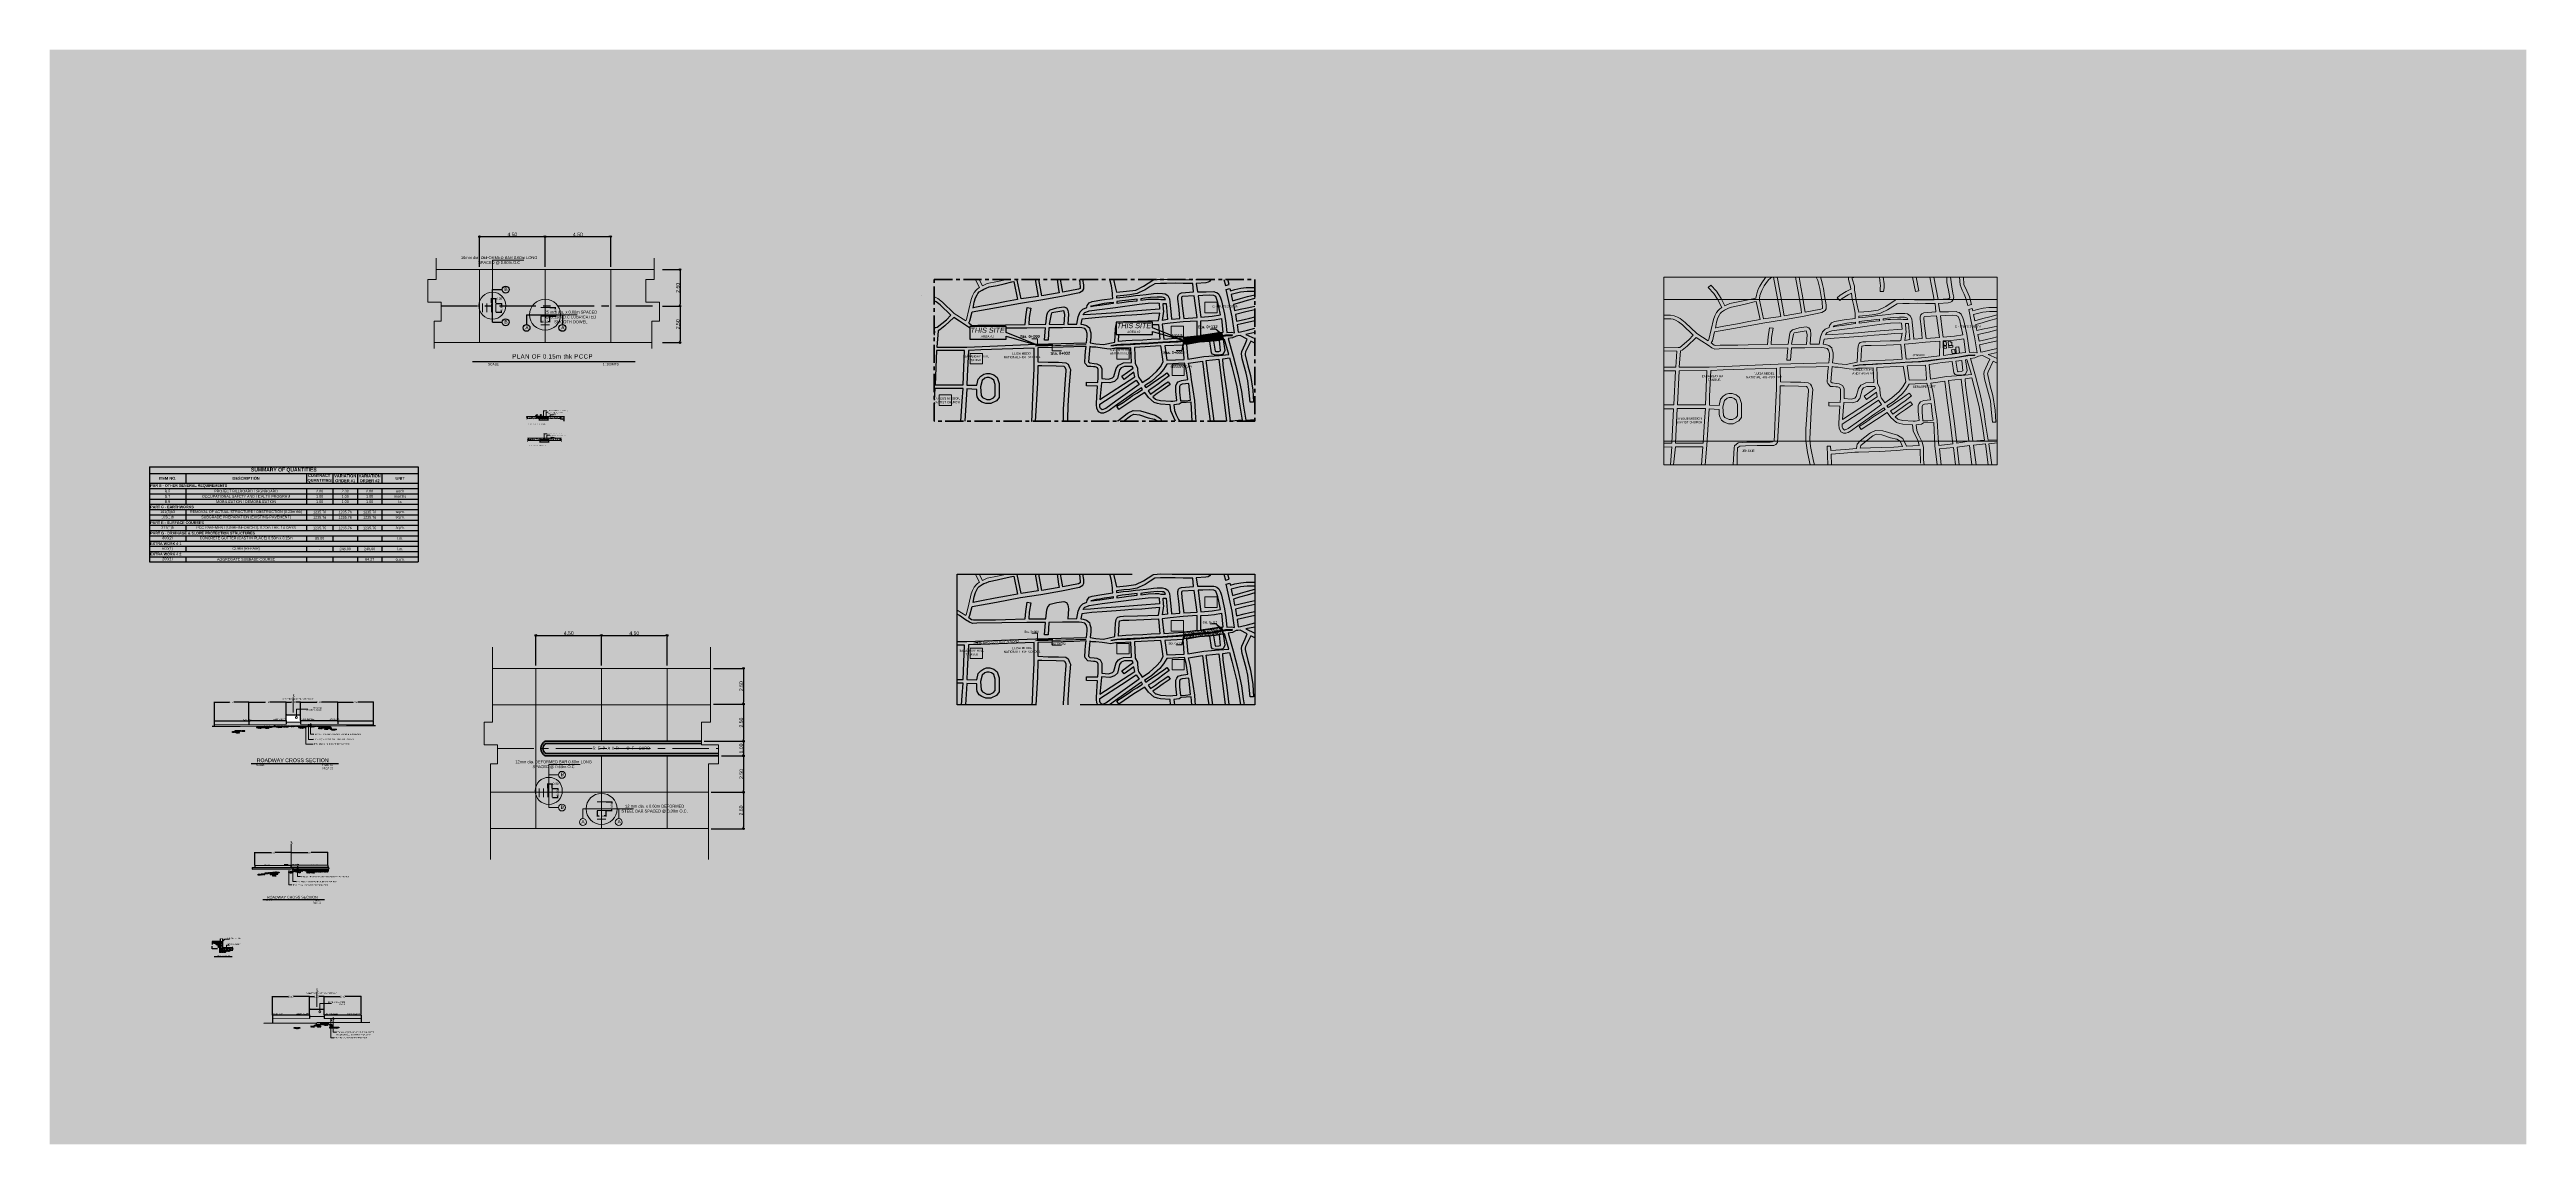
# Model space of a CAD drawing. Header units: metres. Extents: x -460 to 31334, y -1777 to 24987.
# Drawn here: x 508.2 to 678.2, y -447.4 to -372.3 of the extents above; entities that cross this region are included whole.
import ezdxf
from ezdxf.enums import TextEntityAlignment as Align

# ---------------------------------------------------------------- set-up
doc = ezdxf.new("R2010")
doc.units = ezdxf.units.M
doc.header["$MEASUREMENT"] = 0
for name, pattern in [('ACAD_ISO02W100', [15, 12, -3]), ('CENTER', [2, 1.25, -0.25, 0.25, -0.25]), ('CENTERX2', [4, 2.5, -0.5, 0.5, -0.5])]:
    doc.linetypes.add(name, pattern=pattern)
doc.layers.get('Defpoints').update_dxf_attribs({"color": 2})
doc.layers.add('01 FURNITURE', color=8, linetype='Continuous')
doc.layers.add('DIM', color=8, linetype='Continuous', lineweight=5)
doc.styles.add('ARIAL', font='arial.ttf', dxfattribs={"height": 0.7})
doc.styles.add('rs', font='ARIALN.TTF')
doc.styles.get("Standard").update_dxf_attribs({"font": 'arial.ttf'})
doc.dimstyles.new('Copy of 50', dxfattribs={"dimtxt": 0.25, "dimasz": 0.12, "dimexe": 0.05, "dimexo": 0.2, "dimgap": 0.025, "dimtad": 1, "dimzin": 0, "dimdsep": 46, "dimtxsty": 'Standard', "dimblk": 'DOTBLANK', "dimcen": 0.09, "dimclrd": 256, "dimclre": 256, "dimadec": 0, "dimazin": 0, "dimtfac": 1, "dimtix": 1, "dimtofl": 0, "dimtmove": 0, "dimatfit": 3, "dimfxl": 1, "dimtolj": 1, "dimtzin": 0, "dimarcsym": 0})
doc.dimstyles.new('Copy of ASDSSS', dxfattribs={"dimtxt": 0.02, "dimasz": 0.01, "dimexe": 0.025, "dimexo": 0.025, "dimgap": 0.025, "dimtad": 1, "dimzin": 0, "dimdsep": 46, "dimtxsty": 'rs', "dimblk": 'ARCHTICK', "dimcen": 0.025, "dimclrd": 1, "dimclre": 1, "dimclrt": 3, "dimadec": 0, "dimazin": 0, "dimtfac": 1, "dimtofl": 0, "dimtmove": 0, "dimatfit": 3, "dimldrblk": 'ARCHTICK', "dimfxl": 0.1, "dimtolj": 1, "dimtzin": 0, "dimarcsym": 0})
doc.dimstyles.new('PCCP', dxfattribs={"dimtxt": 0.13, "dimasz": 0.06, "dimexe": 0.025, "dimexo": 0.025, "dimgap": 0.025, "dimtad": 0, "dimzin": 0, "dimdsep": 46, "dimtxsty": 'rs', "dimblk": 'ARCHTICK', "dimcen": 0.025, "dimclrd": 1, "dimclre": 1, "dimclrt": 3, "dimadec": 0, "dimazin": 0, "dimtfac": 1, "dimtofl": 0, "dimtmove": 0, "dimatfit": 3, "dimldrblk": 'ARCHTICK', "dimfxl": 0.1, "dimtolj": 1, "dimtzin": 0, "dimarcsym": 0})
doc.dimstyles.new('Ra_20', dxfattribs={"dimtxt": 0.09, "dimasz": 0.05, "dimexe": 0.025, "dimexo": 0.025, "dimgap": 0.025, "dimtad": 0, "dimzin": 0, "dimdsep": 46, "dimtxsty": 'rs', "dimblk": 'ARCHTICK', "dimcen": 0.025, "dimclrd": 1, "dimclre": 1, "dimclrt": 3, "dimadec": 0, "dimazin": 0, "dimtfac": 1, "dimtofl": 0, "dimtmove": 0, "dimatfit": 3, "dimldrblk": 'ARCHTICK', "dimfxl": 0.1, "dimtolj": 1, "dimtzin": 0, "dimarcsym": 0})
doc.dimstyles.new('RAILING NEW', dxfattribs={"dimtxt": 0.035, "dimasz": 0.01, "dimexe": 0, "dimexo": 0.02, "dimgap": 0.01, "dimtad": 0, "dimzin": 0, "dimdsep": 46, "dimtxsty": 'rs', "dimblk": 'ARCHTICK', "dimcen": 0, "dimclrd": 1, "dimclre": 1, "dimclrt": 3, "dimadec": 0, "dimazin": 0, "dimtfac": 1, "dimtofl": 0, "dimtmove": 0, "dimatfit": 3, "dimldrblk": 'ARCHTICK', "dimfxl": 0.1, "dimtolj": 1, "dimtzin": 0, "dimarcsym": 0})
picture_1 = doc.add_image_def('image3.png', size_in_pixel=(1080, 1920))

# ---------------------------------------------------------------- blocks, each defined once
blk = doc.blocks.new('A$C60F7227C')
at = {"color": 3}
blk.add_open_spline([(-0.11, 0.08), (-0.11, 0.09), (-0.11, 0.1), (-0.13, 0.11), (-0.14, 0.11), (-0.17, 0.11), (-0.19, 0.1), (-0.2, 0.08), (-0.19, 0.07), (-0.16, 0.06), (-0.14, 0.06), (-0.11, 0.07), (-0.11, 0.08), (-0.11, 0.08)], degree=3, knots=[0, 0, 0, 0, 0.823885, 0.823885, 1.64777, 1.64777, 2.868429, 2.868429, 4.089088, 4.089088, 5.309747, 5.309747, 6.283185, 6.283185, 6.283185, 6.283185], dxfattribs=at)
blk = doc.blocks.new('_ArchTick')
at = {"color": 0, "linetype": 'ByBlock', "const_width": 0.15}
blk.add_lwpolyline([(-0.5, -0.5), (0.5, 0.5)], dxfattribs=at)
blk = doc.blocks.new('*D168')
at = {"layer": 'Defpoints', "color": 0, "lineweight": 9, "transparency": 16777216}
for p in [(522.29, -427.41), (522.29, -428.29), (524.79, -427.41)]:
    blk.add_point(p, dxfattribs=at)
at = {"layer": 'DIM', "color": 1, "lineweight": -2, "transparency": 16777216}
for p, q in [((522.29, -428.27), (522.29, -427.39)), ((522.29, -427.41), (523.42, -427.41)), ((524.79, -427.41), (523.66, -427.41))]:
    blk.add_line(p, q, dxfattribs=at)
at = {"layer": 'DIM', "color": 1, "lineweight": -2, "transparency": 16777216, "xscale": 0.05, "yscale": 0.05, "zscale": 0.05, "rotation": 180}
blk.add_blockref('_ArchTick', (522.29, -427.41), dxfattribs=at)
at = {"layer": 'DIM', "color": 1, "lineweight": -2, "transparency": 16777216, "xscale": 0.05, "yscale": 0.05, "zscale": 0.05}
blk.add_blockref('_ArchTick', (524.79, -427.41), dxfattribs=at)
at = {"layer": 'DIM', "color": 3, "lineweight": 9, "transparency": 16777216, "insert": (523.54, -427.41), "char_height": 0.09, "attachment_point": 5, "style": 'rs'}
blk.add_mtext('\\A1;2.50', dxfattribs=at)
blk = doc.blocks.new('*D169')
at = {"layer": 'Defpoints', "color": 0, "lineweight": 9, "transparency": 16777216}
for p in [(524.79, -427.41), (527.29, -427.41), (527.29, -428.29)]:
    blk.add_point(p, dxfattribs=at)
at = {"layer": 'DIM', "color": 1, "lineweight": -2, "transparency": 16777216}
for p, q in [((524.79, -427.41), (525.92, -427.41)), ((527.29, -427.41), (526.16, -427.41)), ((527.29, -428.27), (527.29, -427.39))]:
    blk.add_line(p, q, dxfattribs=at)
at = {"layer": 'DIM', "color": 1, "lineweight": -2, "transparency": 16777216, "xscale": 0.05, "yscale": 0.05, "zscale": 0.05, "rotation": 180}
blk.add_blockref('_ArchTick', (524.79, -427.41), dxfattribs=at)
at = {"layer": 'DIM', "color": 1, "lineweight": -2, "transparency": 16777216, "xscale": 0.05, "yscale": 0.05, "zscale": 0.05}
blk.add_blockref('_ArchTick', (527.29, -427.41), dxfattribs=at)
at = {"layer": 'DIM', "color": 3, "lineweight": 9, "transparency": 16777216, "insert": (526.04, -427.41), "char_height": 0.09, "attachment_point": 5, "style": 'rs'}
blk.add_mtext('\\A1;2.50', dxfattribs=at)
blk = doc.blocks.new('*T170')
at = {"color": 0, "linetype": 'ByBlock', "lineweight": -2, "transparency": 16777216}
for p, q in [((0, 0), (18.46, 0)), ((0, 0), (0, -6.53)), ((18.46, 0), (18.46, -6.53)), ((0, -0.45), (18.46, -0.45)), ((0, -1.13), (18.46, -1.13)), ((0, -1.49), (18.46, -1.49)), ((2.5, -0.45), (2.5, -1.13)), ((2.5, -1.49), (2.5, -2.57)), ((10.78, -0.45), (10.78, -1.13)), ((10.78, -1.49), (10.78, -2.57)), ((12.6, -0.45), (12.6, -1.13)), ((12.6, -1.49), (12.6, -2.57)), ((14.28, -0.45), (14.28, -1.13)), ((14.28, -1.49), (14.28, -2.57)), ((15.96, -0.45), (15.96, -1.13)), ((15.96, -1.49), (15.96, -2.57)), ((0, -1.85), (18.46, -1.85)), ((0, -2.21), (18.46, -2.21)), ((0, -2.57), (18.46, -2.57)), ((0, -2.93), (18.46, -2.93)), ((0, -3.29), (18.46, -3.29)), ((2.5, -2.93), (2.5, -3.65)), ((10.78, -2.93), (10.78, -3.65)), ((12.6, -2.93), (12.6, -3.65)), ((14.28, -2.93), (14.28, -3.65)), ((15.96, -2.93), (15.96, -3.65)), ((0, -3.65), (18.46, -3.65)), ((0, -4.01), (18.46, -4.01)), ((0, -4.37), (18.46, -4.37)), ((0, -4.73), (18.46, -4.73)), ((0, -5.09), (18.46, -5.09)), ((2.5, -4.01), (2.5, -4.37)), ((2.5, -4.73), (2.5, -5.09)), ((10.78, -4.01), (10.78, -4.37)), ((10.78, -4.73), (10.78, -5.09)), ((12.6, -4.01), (12.6, -4.37)), ((12.6, -4.73), (12.6, -5.09)), ((14.28, -4.01), (14.28, -4.37)), ((14.28, -4.73), (14.28, -5.09)), ((15.96, -4.01), (15.96, -4.37)), ((15.96, -4.73), (15.96, -5.09)), ((0, -5.45), (18.46, -5.45)), ((0, -5.81), (18.46, -5.81)), ((0, -6.17), (18.46, -6.17)), ((0, -6.53), (18.46, -6.53)), ((2.5, -5.45), (2.5, -5.81)), ((2.5, -6.17), (2.5, -6.53)), ((10.78, -5.45), (10.78, -5.81)), ((10.78, -6.17), (10.78, -6.53)), ((12.6, -5.45), (12.6, -5.81)), ((12.6, -6.17), (12.6, -6.53)), ((14.28, -5.45), (14.28, -5.81)), ((14.28, -6.17), (14.28, -6.53)), ((15.96, -5.45), (15.96, -5.81)), ((15.96, -6.17), (15.96, -6.53))]:
    blk.add_line(p, q, dxfattribs=at)
at = {"color": 0, "lineweight": 25, "transparency": 16777216}
for s, insert, char_height, width, attachment_point in [('{\\fArial|b1|i0|c0|p34;\\C1;PAR B - OTHER GENERAL REQUIREMENTS }', (0.06, -1.31), 0.18, 18.3409, 4), ('{\\fArial Narrow|b1|i0|c0|p34;ITEM NO.}', (1.25, -0.79), 0.2, 2.38, 5), ('B.5', (1.25, -1.67), 0.18, 2.38, 5), ('PROJECT BILLBOARD / SIGNBOARD ', (6.64, -1.67), 0.18, 8.1587, 5), ('{\\fArial Narrow|b1|i0|c0|p34;DESCRIPTION }', (6.64, -0.79), 0.2, 8.1587, 5), ('{\\fArial Narrow|b1|i0|c0|p34;SUMMARY OF QUANTITIES }', (9.23, -0.23), 0.25, 18.3409, 5), ('{\\fArial Narrow|b1|i0|c0|p34;CONTRACT  QUANTITIES }', (11.69, -0.79), 0.2, 1.701, 5), ('2.00', (11.69, -1.67), 0.18, 1.701, 5), ('{\\fArial Narrow|b1|i0|c0|p34;VARIATION ORDER #1}', (13.44, -0.79), 0.2, 1.5606, 5), ('2.00', (13.44, -1.67), 0.18, 1.5606, 5), ('{\\fArial Narrow|b1|i0|c0|p34;VARIATION ORDER #2}', (15.12, -0.79), 0.2, 1.5606, 5), ('2.00', (15.12, -1.67), 0.18, 1.5606, 5), ('each ', (17.21, -1.67), 0.18, 2.38, 5), ('{\\fArial Narrow|b1|i0|c0|p34;UNIT}', (17.21, -0.79), 0.2, 2.38, 5), ('{\\fArial|b1|i0|c0|p34;\\C1;PART C - EARTHWORKS }', (0.06, -2.75), 0.18, 18.3409, 4), ('101(3)b3', (1.25, -3.11), 0.18, 2.38, 5), ('105(1)b', (1.25, -3.47), 0.18, 2.38, 5), ('B.7', (1.25, -2.03), 0.18, 2.38, 5), ('B.9', (1.25, -2.39), 0.18, 2.38, 5), ('REMOVAL OF ACTUAL STRUCTURE / OBSTRUCTION (0.23m thk) ', (6.64, -3.11), 0.18, 8.1587, 5), ('SUBGRADE PREPARATION (EXISTING PAVEMENT)', (6.64, -3.47), 0.18, 8.1587, 5), ('OCCUPATIONAL SAFETY AND HEALTH PROGRAM ', (6.64, -2.03), 0.18, 8.1587, 5), ('MOBILIZATION / DEMOBILIZATION ', (6.64, -2.39), 0.18, 8.1587, 5), ('1235.76', (11.69, -3.11), 0.18, 1.701, 5), ('1235.76', (11.69, -3.47), 0.18, 1.701, 5), ('1.00', (11.69, -2.03), 0.18, 1.701, 5), ('1.00', (11.69, -2.39), 0.18, 1.701, 5), ('1235.76', (13.44, -3.11), 0.18, 1.5606, 5), ('1235.76', (13.44, -3.47), 0.18, 1.5606, 5), ('1.00', (13.44, -2.03), 0.18, 1.5606, 5), ('1.00', (13.44, -2.39), 0.18, 1.5606, 5), ('1235.76', (15.12, -3.11), 0.18, 1.5606, 5), ('1235.76', (15.12, -3.47), 0.18, 1.5606, 5), ('1.00', (15.12, -2.03), 0.18, 1.5606, 5), ('1.00', (15.12, -2.39), 0.18, 1.5606, 5), ('months ', (17.21, -2.03), 0.18, 2.38, 5), ('sq.m.', (17.21, -3.11), 0.18, 2.38, 5), ('sq.m. ', (17.21, -3.47), 0.18, 2.38, 5), ('l.s. ', (17.21, -2.39), 0.18, 2.38, 5), ('{\\fArial|b1|i0|c0|p34;\\C1;PART E - SURFACE COURSES }', (0.06, -3.83), 0.18, 18.3409, 4), ('{\\fArial|b1|i0|c0|p34;\\C1;PART G - DRAINAGE & SLOPE PROTECTION STRUCTURES }', (0.06, -4.55), 0.18, 18.3409, 4), ('311(1)b', (1.25, -4.19), 0.18, 2.38, 5), ('600(2)', (1.25, -4.91), 0.18, 2.38, 5), ('PCC PAVEMENT (UNREINFORCED), 0.20m THK. 14 DAYS ', (6.64, -4.19), 0.18, 8.1587, 5), ('CONCRETE GUTTER (CAST IN PLACE) 0.50m x 0.15m', (6.64, -4.91), 0.18, 8.1587, 5), ('1235.76', (11.69, -4.19), 0.18, 1.701, 5), ('95.00', (11.69, -4.91), 0.18, 1.701, 5), ('1235.76', (13.44, -4.19), 0.18, 1.5606, 5), ('-', (13.44, -4.91), 0.18, 1.5606, 5), ('1235.76', (15.12, -4.19), 0.18, 1.5606, 5), ('-', (15.12, -4.91), 0.18, 1.5606, 5), ('sq.m. ', (17.21, -4.19), 0.18, 2.38, 5), ('l.m.', (17.21, -4.91), 0.18, 2.38, 5), ('{\\fArial|b1|i0|c0|p34;\\C1;EXTRA WORK # 1}', (0.06, -5.27), 0.18, 18.3409, 4), ('{\\fArial|b1|i0|c0|p34;\\C1;EXTRA WORK # 2 }', (0.06, -5.99), 0.18, 18.3409, 4), ('600(1)', (1.25, -5.63), 0.18, 2.38, 5), ('200(1)', (1.25, -6.35), 0.18, 2.38, 5), ('AGGREGATE SUBBASE COURSE ', (6.64, -6.35), 0.18, 8.1587, 5), ('CURB (REPAIR) ', (6.64, -5.63), 0.18, 8.1587, 5), ('-', (11.69, -5.63), 0.18, 1.701, 5), ('-', (11.69, -6.35), 0.18, 1.701, 5), ('248.00', (13.44, -5.63), 0.18, 1.5606, 5), ('-', (13.44, -6.35), 0.18, 1.5606, 5), ('248.00', (15.12, -5.63), 0.18, 1.5606, 5), ('64.27', (15.12, -6.35), 0.18, 1.5606, 5), ('cu.m. ', (17.21, -6.35), 0.18, 2.38, 5), ('l.m. ', (17.21, -5.63), 0.18, 2.38, 5)]:
    blk.add_mtext(s, dxfattribs=dict(at, insert=insert, char_height=char_height, width=width, attachment_point=attachment_point))
blk = doc.blocks.new('*D171')
at = {"layer": '01 FURNITURE', "color": 1, "lineweight": -2, "transparency": 16777216}
for p, q in [((542.54, -390.01), (542.94, -390.01)), ((542.54, -390.61), (542.94, -390.61)), ((542.91, -390.01), (542.91, -390.13)), ((542.91, -390.61), (542.91, -390.5))]:
    blk.add_line(p, q, dxfattribs=at)
at = {"layer": 'Defpoints', "color": 0, "lineweight": 9, "transparency": 16777216}
for p in [(542.51, -390.01), (542.51, -390.61), (542.91, -390.61)]:
    blk.add_point(p, dxfattribs=at)
at = {"layer": '01 FURNITURE', "color": 1, "lineweight": -2, "transparency": 16777216, "xscale": 0.06, "yscale": 0.06, "zscale": 0.06}
for p, rotation in [((542.91, -390.01), 90), ((542.91, -390.61), 270)]:
    blk.add_blockref('_ArchTick', p, dxfattribs=dict(at, rotation=rotation))
at = {"layer": '01 FURNITURE', "color": 3, "lineweight": 5, "transparency": 16777216, "insert": (542.91, -390.31), "char_height": 0.13, "attachment_point": 5, "rotation": 90, "style": 'rs'}
blk.add_mtext('\\A1;{\\H1.15385x;0.60}', dxfattribs=at)
blk = doc.blocks.new('*D172')
at = {"layer": '01 FURNITURE', "color": 1, "lineweight": -2, "transparency": 16777216}
for p, q in [((541.91, -390.64), (541.91, -391.02)), ((542.51, -390.64), (542.51, -391.02)), ((541.91, -391), (542.03, -391)), ((542.51, -391), (542.4, -391))]:
    blk.add_line(p, q, dxfattribs=at)
at = {"layer": 'Defpoints', "color": 0, "lineweight": 9, "transparency": 16777216}
for p in [(541.91, -390.61), (542.51, -390.61), (542.51, -391)]:
    blk.add_point(p, dxfattribs=at)
at = {"layer": '01 FURNITURE', "color": 1, "lineweight": -2, "transparency": 16777216, "xscale": 0.06, "yscale": 0.06, "zscale": 0.06, "rotation": 180}
blk.add_blockref('_ArchTick', (541.91, -391), dxfattribs=at)
at = {"layer": '01 FURNITURE', "color": 1, "lineweight": -2, "transparency": 16777216, "xscale": 0.06, "yscale": 0.06, "zscale": 0.06}
blk.add_blockref('_ArchTick', (542.51, -391), dxfattribs=at)
at = {"layer": '01 FURNITURE', "color": 3, "lineweight": 5, "transparency": 16777216, "insert": (542.21, -391), "char_height": 0.13, "attachment_point": 5, "style": 'rs'}
blk.add_mtext('\\A1;{\\H1.15385x;0.60}', dxfattribs=at)
blk = doc.blocks.new('*D163')
at = {"layer": '01 FURNITURE', "color": 1, "lineweight": -2, "transparency": 16777216}
for p, q in [((538.52, -389.7), (538.52, -389.37)), ((538.52, -389.4), (538.82, -389.4)), ((538.82, -389.7), (538.82, -389.37)), ((538.82, -389.4), (538.88, -389.4))]:
    blk.add_line(p, q, dxfattribs=at)
at = {"layer": 'Defpoints', "color": 0, "lineweight": 9, "transparency": 16777216}
for p in [(538.52, -389.73), (538.82, -389.4), (538.82, -389.73)]:
    blk.add_point(p, dxfattribs=at)
at = {"layer": '01 FURNITURE', "color": 1, "lineweight": -2, "transparency": 16777216, "xscale": 0.06, "yscale": 0.06, "zscale": 0.06, "rotation": 180}
blk.add_blockref('_ArchTick', (538.52, -389.4), dxfattribs=at)
at = {"layer": '01 FURNITURE', "color": 1, "lineweight": -2, "transparency": 16777216, "xscale": 0.06, "yscale": 0.06, "zscale": 0.06}
blk.add_blockref('_ArchTick', (538.82, -389.4), dxfattribs=at)
at = {"layer": '01 FURNITURE', "color": 3, "lineweight": 5, "transparency": 16777216, "insert": (539.06, -389.4), "char_height": 0.13, "attachment_point": 5, "style": 'rs'}
blk.add_mtext('\\A1;{\\H1.15385x;0.30}', dxfattribs=at)
blk = doc.blocks.new('*D173')
at = {"layer": '01 FURNITURE', "color": 1, "lineweight": -2, "transparency": 16777216}
for p, q in [((538.84, -389.73), (539.24, -389.73)), ((538.84, -390.33), (539.24, -390.33)), ((539.21, -389.73), (539.21, -389.84)), ((539.21, -390.33), (539.21, -390.21))]:
    blk.add_line(p, q, dxfattribs=at)
at = {"layer": 'Defpoints', "color": 0, "lineweight": 9, "transparency": 16777216}
for p in [(538.82, -389.73), (538.82, -390.33), (539.21, -390.33)]:
    blk.add_point(p, dxfattribs=at)
at = {"layer": '01 FURNITURE', "color": 1, "lineweight": -2, "transparency": 16777216, "xscale": 0.06, "yscale": 0.06, "zscale": 0.06}
for p, rotation in [((539.21, -389.73), 90), ((539.21, -390.33), 270)]:
    blk.add_blockref('_ArchTick', p, dxfattribs=dict(at, rotation=rotation))
at = {"layer": '01 FURNITURE', "color": 3, "lineweight": 5, "transparency": 16777216, "insert": (539.21, -390.03), "char_height": 0.13, "attachment_point": 5, "rotation": 90, "style": 'rs'}
blk.add_mtext('\\A1;{\\H1.15385x;0.60}', dxfattribs=at)
blk = doc.blocks.new('_DotBlank')
at = {"color": 0, "linetype": 'ByBlock', "lineweight": -2}
blk.add_line((-0.5, 0), (-1, 0), dxfattribs=at)
blk.add_circle((0, 0), 0.5, dxfattribs=at)
blk = doc.blocks.new('*D164')
at = {"layer": '01 FURNITURE', "lineweight": -2, "transparency": 16777216}
for p, q in [((550.27, -387.41), (551.52, -387.41)), ((551.47, -387.53), (551.47, -389.79)), ((550.27, -389.91), (551.52, -389.91))]:
    blk.add_line(p, q, dxfattribs=at)
at = {"layer": 'Defpoints', "color": 0, "lineweight": 9, "transparency": 16777216}
for p in [(550.07, -387.41), (550.07, -389.91), (551.47, -389.91)]:
    blk.add_point(p, dxfattribs=at)
at = {"layer": '01 FURNITURE', "lineweight": -2, "transparency": 16777216, "xscale": 0.12, "yscale": 0.12, "zscale": 0.12}
for p, rotation in [((551.47, -387.41), 90), ((551.47, -389.91), 270)]:
    blk.add_blockref('_DotBlank', p, dxfattribs=dict(at, rotation=rotation))
at = {"layer": '01 FURNITURE', "color": 0, "lineweight": 9, "transparency": 16777216, "insert": (551.32, -388.66), "char_height": 0.25, "attachment_point": 5, "rotation": 90}
blk.add_mtext('\\A1;2.50', dxfattribs=at)
blk = doc.blocks.new('*D165')
at = {"layer": '01 FURNITURE', "lineweight": -2, "transparency": 16777216}
for p, q in [((550.27, -389.91), (551.52, -389.91)), ((551.47, -390.03), (551.47, -392.29)), ((550.27, -392.41), (551.52, -392.41))]:
    blk.add_line(p, q, dxfattribs=at)
at = {"layer": 'Defpoints', "color": 0, "lineweight": 9, "transparency": 16777216}
for p in [(550.07, -389.91), (550.07, -392.41), (551.47, -392.41)]:
    blk.add_point(p, dxfattribs=at)
at = {"layer": '01 FURNITURE', "lineweight": -2, "transparency": 16777216, "xscale": 0.12, "yscale": 0.12, "zscale": 0.12}
for p, rotation in [((551.47, -389.91), 90), ((551.47, -392.41), 270)]:
    blk.add_blockref('_DotBlank', p, dxfattribs=dict(at, rotation=rotation))
at = {"layer": '01 FURNITURE', "color": 0, "lineweight": 9, "transparency": 16777216, "insert": (551.32, -391.16), "char_height": 0.25, "attachment_point": 5, "rotation": 90}
blk.add_mtext('\\A1;2.50', dxfattribs=at)
blk = doc.blocks.new('*D166')
at = {"layer": '01 FURNITURE', "lineweight": -2, "transparency": 16777216}
for p, q in [((537.71, -387.21), (537.71, -385.1)), ((537.83, -385.15), (542.09, -385.15)), ((542.21, -387.21), (542.21, -385.1))]:
    blk.add_line(p, q, dxfattribs=at)
at = {"layer": 'Defpoints', "color": 0, "lineweight": 9, "transparency": 16777216}
for p in [(542.21, -385.15), (537.71, -387.41), (542.21, -387.41)]:
    blk.add_point(p, dxfattribs=at)
at = {"layer": '01 FURNITURE', "lineweight": -2, "transparency": 16777216, "xscale": 0.12, "yscale": 0.12, "zscale": 0.12, "rotation": 180}
blk.add_blockref('_DotBlank', (537.71, -385.15), dxfattribs=at)
at = {"layer": '01 FURNITURE', "lineweight": -2, "transparency": 16777216, "xscale": 0.12, "yscale": 0.12, "zscale": 0.12}
blk.add_blockref('_DotBlank', (542.21, -385.15), dxfattribs=at)
at = {"layer": '01 FURNITURE', "color": 0, "lineweight": 9, "transparency": 16777216, "insert": (539.96, -385), "char_height": 0.25, "attachment_point": 5}
blk.add_mtext('\\A1;4.50', dxfattribs=at)
blk = doc.blocks.new('*D167')
at = {"layer": '01 FURNITURE', "lineweight": -2, "transparency": 16777216}
for p, q in [((542.21, -387.21), (542.21, -385.1)), ((542.33, -385.15), (546.59, -385.15)), ((546.71, -387.21), (546.71, -385.1))]:
    blk.add_line(p, q, dxfattribs=at)
at = {"layer": 'Defpoints', "color": 0, "lineweight": 9, "transparency": 16777216}
for p in [(546.71, -385.15), (542.21, -387.41), (546.71, -387.41)]:
    blk.add_point(p, dxfattribs=at)
at = {"layer": '01 FURNITURE', "lineweight": -2, "transparency": 16777216, "xscale": 0.12, "yscale": 0.12, "zscale": 0.12, "rotation": 180}
blk.add_blockref('_DotBlank', (542.21, -385.15), dxfattribs=at)
at = {"layer": '01 FURNITURE', "lineweight": -2, "transparency": 16777216, "xscale": 0.12, "yscale": 0.12, "zscale": 0.12}
blk.add_blockref('_DotBlank', (546.71, -385.15), dxfattribs=at)
at = {"layer": '01 FURNITURE', "color": 0, "lineweight": 9, "transparency": 16777216, "insert": (544.46, -385), "char_height": 0.25, "attachment_point": 5}
blk.add_mtext('\\A1;4.50', dxfattribs=at)
blk = doc.blocks.new('*D174')
at = {"layer": '01 FURNITURE', "color": 1, "lineweight": -2, "transparency": 16777216}
for p, q in [((541.85, -399.09), (541.85, -399.28)), ((542.45, -399.26), (541.85, -399.26)), ((542.45, -399.09), (542.45, -399.28))]:
    blk.add_line(p, q, dxfattribs=at)
at = {"layer": 'Defpoints', "color": 0, "lineweight": 9, "transparency": 16777216}
for p in [(541.85, -399.06), (541.85, -399.26), (542.45, -399.06)]:
    blk.add_point(p, dxfattribs=at)
at = {"layer": '01 FURNITURE', "color": 1, "lineweight": -2, "transparency": 16777216, "xscale": 0.01, "yscale": 0.01, "zscale": 0.01, "rotation": 180}
blk.add_blockref('_ArchTick', (541.85, -399.26), dxfattribs=at)
at = {"layer": '01 FURNITURE', "color": 1, "lineweight": -2, "transparency": 16777216, "xscale": 0.01, "yscale": 0.01, "zscale": 0.01}
blk.add_blockref('_ArchTick', (542.45, -399.26), dxfattribs=at)
at = {"layer": '01 FURNITURE', "color": 3, "lineweight": 5, "transparency": 16777216, "insert": (542.15, -399.21), "char_height": 0.02, "attachment_point": 5, "style": 'rs'}
blk.add_mtext('\\A1;{\\H1.5x;0.60}', dxfattribs=at)
blk = doc.blocks.new('*D175')
at = {"layer": '01 FURNITURE', "color": 1, "lineweight": -2, "transparency": 16777216}
for p, q in [((541.8, -397.59), (541.8, -397.76)), ((542.4, -397.74), (541.8, -397.74)), ((542.4, -397.59), (542.4, -397.76))]:
    blk.add_line(p, q, dxfattribs=at)
at = {"layer": 'Defpoints', "color": 0, "lineweight": 9, "transparency": 16777216}
for p in [(541.8, -397.57), (541.8, -397.74), (542.4, -397.57)]:
    blk.add_point(p, dxfattribs=at)
at = {"layer": '01 FURNITURE', "color": 1, "lineweight": -2, "transparency": 16777216, "xscale": 0.01, "yscale": 0.01, "zscale": 0.01, "rotation": 180}
blk.add_blockref('_ArchTick', (541.8, -397.74), dxfattribs=at)
at = {"layer": '01 FURNITURE', "color": 1, "lineweight": -2, "transparency": 16777216, "xscale": 0.01, "yscale": 0.01, "zscale": 0.01}
blk.add_blockref('_ArchTick', (542.4, -397.74), dxfattribs=at)
at = {"layer": '01 FURNITURE', "color": 3, "lineweight": 5, "transparency": 16777216, "insert": (542.1, -397.69), "char_height": 0.02, "attachment_point": 5, "style": 'rs'}
blk.add_mtext('\\A1;{\\H2x;0.60}', dxfattribs=at)
blk = doc.blocks.new('*D176')
at = {"layer": '01 FURNITURE', "color": 1, "lineweight": -2, "transparency": 16777216}
for p, q in [((541.78, -397.49), (541.63, -397.49)), ((541.78, -397.57), (541.63, -397.57)), ((541.66, -397.49), (541.66, -397.33)), ((541.66, -397.57), (541.66, -397.49))]:
    blk.add_line(p, q, dxfattribs=at)
at = {"layer": 'Defpoints', "color": 0, "lineweight": 9, "transparency": 16777216}
for p in [(541.66, -397.49), (541.8, -397.49), (541.8, -397.57)]:
    blk.add_point(p, dxfattribs=at)
at = {"layer": '01 FURNITURE', "color": 1, "lineweight": -2, "transparency": 16777216, "xscale": 0.01, "yscale": 0.01, "zscale": 0.01}
for p, rotation in [((541.66, -397.49), 90), ((541.66, -397.57), 270)]:
    blk.add_blockref('_ArchTick', p, dxfattribs=dict(at, rotation=rotation))
at = {"layer": '01 FURNITURE', "color": 3, "lineweight": 5, "transparency": 16777216, "insert": (541.59, -397.41), "char_height": 0.02, "attachment_point": 5, "rotation": 90, "style": 'rs'}
blk.add_mtext('\\A1;{\\H2.1x;\\S1#2;\\H0.95238x; D}', dxfattribs=at)
blk = doc.blocks.new('*D177')
at = {"layer": '01 FURNITURE', "color": 1, "lineweight": -2, "transparency": 16777216}
for p, q in [((542.07, -397.49), (541.91, -397.49)), ((542.07, -397.53), (541.91, -397.53)), ((541.94, -397.49), (541.94, -397.32)), ((541.94, -397.53), (541.94, -397.54))]:
    blk.add_line(p, q, dxfattribs=at)
at = {"layer": 'Defpoints', "color": 0, "lineweight": 9, "transparency": 16777216}
for p in [(541.94, -397.53), (542.09, -397.49), (542.09, -397.53)]:
    blk.add_point(p, dxfattribs=at)
at = {"layer": '01 FURNITURE', "color": 1, "lineweight": -2, "transparency": 16777216, "xscale": 0.01, "yscale": 0.01, "zscale": 0.01}
for p, rotation in [((541.94, -397.49), 270), ((541.94, -397.53), 90)]:
    blk.add_blockref('_ArchTick', p, dxfattribs=dict(at, rotation=rotation))
at = {"layer": '01 FURNITURE', "color": 3, "lineweight": 5, "transparency": 16777216, "insert": (541.87, -397.39), "char_height": 0.02, "attachment_point": 5, "rotation": 90, "style": 'rs'}
blk.add_mtext('\\A1;{\\H2.1x;\\S1#4;\\H0.95238x; D}', dxfattribs=at)
blk = doc.blocks.new('*D185')
at = {"layer": '01 FURNITURE', "color": 1, "lineweight": -2, "transparency": 16777216}
for p, q in [((519.53, -418.36), (519.53, -417.07)), ((519.53, -417.09), (520.54, -417.09)), ((521.88, -417.09), (520.87, -417.09)), ((521.88, -418.36), (521.88, -417.07))]:
    blk.add_line(p, q, dxfattribs=at)
at = {"layer": 'Defpoints', "color": 0, "lineweight": 9, "transparency": 16777216}
for p in [(521.88, -417.09), (519.53, -418.39), (521.88, -418.39)]:
    blk.add_point(p, dxfattribs=at)
at = {"layer": '01 FURNITURE', "color": 1, "lineweight": -2, "transparency": 16777216, "xscale": 0.06, "yscale": 0.06, "zscale": 0.06, "rotation": 180}
blk.add_blockref('_ArchTick', (519.53, -417.09), dxfattribs=at)
at = {"layer": '01 FURNITURE', "color": 1, "lineweight": -2, "transparency": 16777216, "xscale": 0.06, "yscale": 0.06, "zscale": 0.06}
blk.add_blockref('_ArchTick', (521.88, -417.09), dxfattribs=at)
at = {"layer": '01 FURNITURE', "color": 3, "lineweight": 5, "transparency": 16777216, "insert": (520.7, -417.09), "char_height": 0.13, "attachment_point": 5, "style": 'rs'}
blk.add_mtext('\\A1;2.50', dxfattribs=at)
blk = doc.blocks.new('*D178')
at = {"layer": '01 FURNITURE', "color": 1, "lineweight": -2, "transparency": 16777216}
for p, q in [((521.88, -418.36), (521.88, -417.07)), ((521.88, -417.09), (522.99, -417.09)), ((524.43, -417.09), (523.32, -417.09)), ((524.43, -418.33), (524.43, -417.07))]:
    blk.add_line(p, q, dxfattribs=at)
at = {"layer": 'Defpoints', "color": 0, "lineweight": 9, "transparency": 16777216}
for p in [(524.43, -417.09), (521.88, -418.39), (524.43, -418.35)]:
    blk.add_point(p, dxfattribs=at)
at = {"layer": '01 FURNITURE', "color": 1, "lineweight": -2, "transparency": 16777216, "xscale": 0.06, "yscale": 0.06, "zscale": 0.06, "rotation": 180}
blk.add_blockref('_ArchTick', (521.88, -417.09), dxfattribs=at)
at = {"layer": '01 FURNITURE', "color": 1, "lineweight": -2, "transparency": 16777216, "xscale": 0.06, "yscale": 0.06, "zscale": 0.06}
blk.add_blockref('_ArchTick', (524.43, -417.09), dxfattribs=at)
at = {"layer": '01 FURNITURE', "color": 3, "lineweight": 5, "transparency": 16777216, "insert": (523.15, -417.09), "char_height": 0.13, "attachment_point": 5, "style": 'rs'}
blk.add_mtext('\\A1;2.50', dxfattribs=at)
blk = doc.blocks.new('*D180')
at = {"layer": '01 FURNITURE', "color": 1, "lineweight": -2, "transparency": 16777216}
for p, q in [((525.43, -418.33), (525.43, -417.07)), ((525.43, -417.09), (526.54, -417.09)), ((527.98, -417.09), (526.87, -417.09)), ((527.98, -418.33), (527.98, -417.07))]:
    blk.add_line(p, q, dxfattribs=at)
at = {"layer": 'Defpoints', "color": 0, "lineweight": 9, "transparency": 16777216}
for p in [(527.98, -417.09), (525.43, -418.35), (527.98, -418.35)]:
    blk.add_point(p, dxfattribs=at)
at = {"layer": '01 FURNITURE', "color": 1, "lineweight": -2, "transparency": 16777216, "xscale": 0.06, "yscale": 0.06, "zscale": 0.06, "rotation": 180}
blk.add_blockref('_ArchTick', (525.43, -417.09), dxfattribs=at)
at = {"layer": '01 FURNITURE', "color": 1, "lineweight": -2, "transparency": 16777216, "xscale": 0.06, "yscale": 0.06, "zscale": 0.06}
blk.add_blockref('_ArchTick', (527.98, -417.09), dxfattribs=at)
at = {"layer": '01 FURNITURE', "color": 3, "lineweight": 5, "transparency": 16777216, "insert": (526.7, -417.09), "char_height": 0.13, "attachment_point": 5, "style": 'rs'}
blk.add_mtext('\\A1;2.50', dxfattribs=at)
blk = doc.blocks.new('*D181')
at = {"layer": '01 FURNITURE', "color": 1, "lineweight": -2, "transparency": 16777216}
for p, q in [((527.98, -418.35), (527.98, -417.07)), ((527.98, -417.09), (529.04, -417.09)), ((530.43, -417.09), (529.37, -417.09)), ((530.43, -418.35), (530.43, -417.07))]:
    blk.add_line(p, q, dxfattribs=at)
at = {"layer": 'Defpoints', "color": 0, "lineweight": 9, "transparency": 16777216}
for p in [(530.43, -417.09), (527.98, -418.38), (530.43, -418.38)]:
    blk.add_point(p, dxfattribs=at)
at = {"layer": '01 FURNITURE', "color": 1, "lineweight": -2, "transparency": 16777216, "xscale": 0.06, "yscale": 0.06, "zscale": 0.06, "rotation": 180}
blk.add_blockref('_ArchTick', (527.98, -417.09), dxfattribs=at)
at = {"layer": '01 FURNITURE', "color": 1, "lineweight": -2, "transparency": 16777216, "xscale": 0.06, "yscale": 0.06, "zscale": 0.06}
blk.add_blockref('_ArchTick', (530.43, -417.09), dxfattribs=at)
at = {"layer": '01 FURNITURE', "color": 3, "lineweight": 5, "transparency": 16777216, "insert": (529.2, -417.09), "char_height": 0.13, "attachment_point": 5, "style": 'rs'}
blk.add_mtext('\\A1;2.50', dxfattribs=at)
blk = doc.blocks.new('*D182')
at = {"layer": '01 FURNITURE', "color": 1, "lineweight": -2, "transparency": 16777216}
for p, q in [((524.43, -418.33), (524.43, -417.07)), ((524.43, -417.09), (524.77, -417.09)), ((525.43, -417.09), (525.09, -417.09)), ((525.43, -418.33), (525.43, -417.07))]:
    blk.add_line(p, q, dxfattribs=at)
at = {"layer": 'Defpoints', "color": 0, "lineweight": 9, "transparency": 16777216}
for p in [(525.43, -417.09), (524.43, -418.35), (525.43, -418.35)]:
    blk.add_point(p, dxfattribs=at)
at = {"layer": '01 FURNITURE', "color": 1, "lineweight": -2, "transparency": 16777216, "xscale": 0.06, "yscale": 0.06, "zscale": 0.06, "rotation": 180}
blk.add_blockref('_ArchTick', (524.43, -417.09), dxfattribs=at)
at = {"layer": '01 FURNITURE', "color": 1, "lineweight": -2, "transparency": 16777216, "xscale": 0.06, "yscale": 0.06, "zscale": 0.06}
blk.add_blockref('_ArchTick', (525.43, -417.09), dxfattribs=at)
at = {"layer": '01 FURNITURE', "color": 3, "lineweight": 5, "transparency": 16777216, "insert": (524.93, -417.09), "char_height": 0.13, "attachment_point": 5, "style": 'rs'}
blk.add_mtext('\\A1;1.00', dxfattribs=at)
blk = doc.blocks.new('*D186')
at = {"layer": '01 FURNITURE', "color": 1, "lineweight": -2, "transparency": 16777216}
for p, q in [((546.41, -423.92), (546.81, -423.92)), ((546.41, -424.52), (546.81, -424.52)), ((546.78, -423.92), (546.78, -424.03)), ((546.78, -424.52), (546.78, -424.4))]:
    blk.add_line(p, q, dxfattribs=at)
at = {"layer": 'Defpoints', "color": 0, "lineweight": 9, "transparency": 16777216}
for p in [(546.38, -423.92), (546.38, -424.52), (546.78, -424.52)]:
    blk.add_point(p, dxfattribs=at)
at = {"layer": '01 FURNITURE', "color": 1, "lineweight": -2, "transparency": 16777216, "xscale": 0.06, "yscale": 0.06, "zscale": 0.06}
for p, rotation in [((546.78, -423.92), 90), ((546.78, -424.52), 270)]:
    blk.add_blockref('_ArchTick', p, dxfattribs=dict(at, rotation=rotation))
at = {"layer": '01 FURNITURE', "color": 3, "lineweight": 15, "transparency": 16777216, "insert": (546.78, -424.22), "char_height": 0.13, "attachment_point": 5, "rotation": 90, "style": 'rs'}
blk.add_mtext('\\A1;{\\H1.15385x;0.60}', dxfattribs=at)
blk = doc.blocks.new('*D187')
at = {"layer": '01 FURNITURE', "color": 1, "lineweight": -2, "transparency": 16777216}
for p, q in [((545.78, -424.54), (545.78, -424.93)), ((545.78, -424.9), (545.9, -424.9)), ((546.38, -424.9), (546.27, -424.9)), ((546.38, -424.54), (546.38, -424.93))]:
    blk.add_line(p, q, dxfattribs=at)
at = {"layer": 'Defpoints', "color": 0, "lineweight": 9, "transparency": 16777216}
for p in [(545.78, -424.52), (546.38, -424.52), (546.38, -424.9)]:
    blk.add_point(p, dxfattribs=at)
at = {"layer": '01 FURNITURE', "color": 1, "lineweight": -2, "transparency": 16777216, "xscale": 0.06, "yscale": 0.06, "zscale": 0.06, "rotation": 180}
blk.add_blockref('_ArchTick', (545.78, -424.9), dxfattribs=at)
at = {"layer": '01 FURNITURE', "color": 1, "lineweight": -2, "transparency": 16777216, "xscale": 0.06, "yscale": 0.06, "zscale": 0.06}
blk.add_blockref('_ArchTick', (546.38, -424.9), dxfattribs=at)
at = {"layer": '01 FURNITURE', "color": 3, "lineweight": 15, "transparency": 16777216, "insert": (546.08, -424.9), "char_height": 0.13, "attachment_point": 5, "style": 'rs'}
blk.add_mtext('\\A1;{\\H1.15385x;0.60}', dxfattribs=at)
blk = doc.blocks.new('*D179')
at = {"layer": '01 FURNITURE', "color": 1, "lineweight": -2, "transparency": 16777216}
for p, q in [((542.39, -422.99), (542.39, -422.66)), ((542.39, -422.69), (542.69, -422.69)), ((542.69, -422.99), (542.69, -422.66)), ((542.69, -422.69), (542.75, -422.69))]:
    blk.add_line(p, q, dxfattribs=at)
at = {"layer": 'Defpoints', "color": 0, "lineweight": 9, "transparency": 16777216}
for p in [(542.39, -423.02), (542.69, -422.69), (542.69, -423.02)]:
    blk.add_point(p, dxfattribs=at)
at = {"layer": '01 FURNITURE', "color": 1, "lineweight": -2, "transparency": 16777216, "xscale": 0.06, "yscale": 0.06, "zscale": 0.06, "rotation": 180}
blk.add_blockref('_ArchTick', (542.39, -422.69), dxfattribs=at)
at = {"layer": '01 FURNITURE', "color": 1, "lineweight": -2, "transparency": 16777216, "xscale": 0.06, "yscale": 0.06, "zscale": 0.06}
blk.add_blockref('_ArchTick', (542.69, -422.69), dxfattribs=at)
at = {"layer": '01 FURNITURE', "color": 3, "lineweight": 15, "transparency": 16777216, "insert": (542.93, -422.69), "char_height": 0.13, "attachment_point": 5, "style": 'rs'}
blk.add_mtext('\\A1;{\\H1.15385x;0.30}', dxfattribs=at)
blk = doc.blocks.new('*D188')
at = {"layer": '01 FURNITURE', "color": 1, "lineweight": -2, "transparency": 16777216}
for p, q in [((542.72, -423.02), (543.11, -423.02)), ((543.08, -423.02), (543.08, -423.13)), ((542.72, -423.62), (543.11, -423.62)), ((543.08, -423.62), (543.08, -423.5))]:
    blk.add_line(p, q, dxfattribs=at)
at = {"layer": 'Defpoints', "color": 0, "lineweight": 9, "transparency": 16777216}
for p in [(542.69, -423.02), (542.69, -423.62), (543.08, -423.62)]:
    blk.add_point(p, dxfattribs=at)
at = {"layer": '01 FURNITURE', "color": 1, "lineweight": -2, "transparency": 16777216, "xscale": 0.06, "yscale": 0.06, "zscale": 0.06}
for p, rotation in [((543.08, -423.02), 90), ((543.08, -423.62), 270)]:
    blk.add_blockref('_ArchTick', p, dxfattribs=dict(at, rotation=rotation))
at = {"layer": '01 FURNITURE', "color": 3, "lineweight": 15, "transparency": 16777216, "insert": (543.08, -423.32), "char_height": 0.13, "attachment_point": 5, "rotation": 90, "style": 'rs'}
blk.add_mtext('\\A1;{\\H1.15385x;0.60}', dxfattribs=at)
blk = doc.blocks.new('*D183')
at = {"layer": '01 FURNITURE', "color": 1, "lineweight": -2, "transparency": 16777216}
for p, q in [((519.92, -433.52), (519.37, -433.52)), ((519.37, -433.52), (519.37, -433.71)), ((519.37, -434.02), (519.37, -433.83)), ((519.72, -434.02), (519.37, -434.02))]:
    blk.add_line(p, q, dxfattribs=at)
at = {"layer": 'Defpoints', "color": 0, "lineweight": 9, "transparency": 16777216}
for p in [(519.37, -434.02), (519.74, -434.02), (519.94, -433.52)]:
    blk.add_point(p, dxfattribs=at)
at = {"layer": '01 FURNITURE', "color": 1, "lineweight": -2, "transparency": 16777216, "xscale": 0.01, "yscale": 0.01, "zscale": 0.01}
for p, rotation in [((519.37, -433.52), 90), ((519.37, -434.02), 270)]:
    blk.add_blockref('_ArchTick', p, dxfattribs=dict(at, rotation=rotation))
at = {"layer": '01 FURNITURE', "color": 3, "lineweight": 9, "transparency": 16777216, "insert": (519.37, -433.77), "char_height": 0.035, "attachment_point": 5, "rotation": 90, "style": 'rs'}
blk.add_mtext('\\A1;{\\H1.42857x;0.17}', dxfattribs=at)
blk = doc.blocks.new('*D189')
at = {"layer": '01 FURNITURE', "color": 1, "lineweight": -2, "transparency": 16777216}
for p, q in [((519.94, -433.5), (519.94, -433.32)), ((519.94, -433.32), (519.95, -433.32)), ((520.09, -433.32), (520.08, -433.32)), ((520.09, -433.57), (520.09, -433.32))]:
    blk.add_line(p, q, dxfattribs=at)
at = {"layer": 'Defpoints', "color": 0, "lineweight": 9, "transparency": 16777216}
for p in [(520.09, -433.32), (519.94, -433.52), (520.09, -433.59)]:
    blk.add_point(p, dxfattribs=at)
at = {"layer": '01 FURNITURE', "color": 1, "lineweight": -2, "transparency": 16777216, "xscale": 0.01, "yscale": 0.01, "zscale": 0.01, "rotation": 180}
blk.add_blockref('_ArchTick', (519.94, -433.32), dxfattribs=at)
at = {"layer": '01 FURNITURE', "color": 1, "lineweight": -2, "transparency": 16777216, "xscale": 0.01, "yscale": 0.01, "zscale": 0.01}
blk.add_blockref('_ArchTick', (520.09, -433.32), dxfattribs=at)
at = {"layer": '01 FURNITURE', "color": 3, "lineweight": 9, "transparency": 16777216, "insert": (520.01, -433.32), "char_height": 0.035, "attachment_point": 5, "style": 'rs'}
blk.add_mtext('\\A1;{\\H1.42857x;0.12}', dxfattribs=at)
blk = doc.blocks.new('*D190')
at = {"layer": '01 FURNITURE', "lineweight": -2, "transparency": 16777216}
for p, q in [((553.76, -414.77), (555.87, -414.77)), ((555.82, -414.89), (555.82, -417.1)), ((553.76, -417.22), (555.87, -417.22))]:
    blk.add_line(p, q, dxfattribs=at)
at = {"layer": 'Defpoints', "color": 0, "lineweight": 9, "transparency": 16777216}
for p in [(553.56, -414.77), (553.56, -417.22), (555.82, -417.22)]:
    blk.add_point(p, dxfattribs=at)
at = {"layer": '01 FURNITURE', "lineweight": -2, "transparency": 16777216, "xscale": 0.12, "yscale": 0.12, "zscale": 0.12}
for p, rotation in [((555.82, -414.77), 90), ((555.82, -417.22), 270)]:
    blk.add_blockref('_DotBlank', p, dxfattribs=dict(at, rotation=rotation))
at = {"layer": '01 FURNITURE', "color": 0, "lineweight": 5, "transparency": 16777216, "insert": (555.67, -415.99), "char_height": 0.25, "attachment_point": 5, "rotation": 90}
blk.add_mtext('\\A1;2.50', dxfattribs=at)
blk = doc.blocks.new('*D191')
at = {"layer": '01 FURNITURE', "lineweight": -2, "transparency": 16777216}
for p, q in [((553.76, -417.22), (555.87, -417.22)), ((555.82, -417.34), (555.82, -419.65)), ((553.13, -419.77), (555.87, -419.77))]:
    blk.add_line(p, q, dxfattribs=at)
at = {"layer": 'Defpoints', "color": 0, "lineweight": 9, "transparency": 16777216}
for p in [(553.56, -417.22), (552.93, -419.77), (555.82, -419.77)]:
    blk.add_point(p, dxfattribs=at)
at = {"layer": '01 FURNITURE', "lineweight": -2, "transparency": 16777216, "xscale": 0.12, "yscale": 0.12, "zscale": 0.12}
for p, rotation in [((555.82, -417.22), 90), ((555.82, -419.77), 270)]:
    blk.add_blockref('_DotBlank', p, dxfattribs=dict(at, rotation=rotation))
at = {"layer": '01 FURNITURE', "color": 0, "lineweight": 5, "transparency": 16777216, "insert": (555.67, -418.49), "char_height": 0.25, "attachment_point": 5, "rotation": 90}
blk.add_mtext('\\A1;2.50', dxfattribs=at)
blk = doc.blocks.new('*D192')
at = {"layer": '01 FURNITURE', "lineweight": -2, "transparency": 16777216}
for p, q in [((553.13, -419.77), (555.87, -419.77)), ((555.82, -419.89), (555.82, -420.65)), ((554.31, -420.77), (555.87, -420.77))]:
    blk.add_line(p, q, dxfattribs=at)
at = {"layer": 'Defpoints', "color": 0, "lineweight": 9, "transparency": 16777216}
for p in [(552.93, -419.77), (554.11, -420.77), (555.82, -420.77)]:
    blk.add_point(p, dxfattribs=at)
at = {"layer": '01 FURNITURE', "lineweight": -2, "transparency": 16777216, "xscale": 0.12, "yscale": 0.12, "zscale": 0.12}
for p, rotation in [((555.82, -419.77), 90), ((555.82, -420.77), 270)]:
    blk.add_blockref('_DotBlank', p, dxfattribs=dict(at, rotation=rotation))
at = {"layer": '01 FURNITURE', "color": 0, "lineweight": 5, "transparency": 16777216, "insert": (555.67, -420.27), "char_height": 0.25, "attachment_point": 5, "rotation": 90}
blk.add_mtext('\\A1;1.00', dxfattribs=at)
blk = doc.blocks.new('*D193')
at = {"layer": '01 FURNITURE', "lineweight": -2, "transparency": 16777216}
for p, q in [((554.31, -420.77), (555.87, -420.77)), ((555.82, -420.89), (555.82, -423.15)), ((553.61, -423.27), (555.87, -423.27))]:
    blk.add_line(p, q, dxfattribs=at)
at = {"layer": 'Defpoints', "color": 0, "lineweight": 9, "transparency": 16777216}
for p in [(554.11, -420.77), (553.41, -423.27), (555.82, -423.27)]:
    blk.add_point(p, dxfattribs=at)
at = {"layer": '01 FURNITURE', "lineweight": -2, "transparency": 16777216, "xscale": 0.12, "yscale": 0.12, "zscale": 0.12}
for p, rotation in [((555.82, -420.77), 90), ((555.82, -423.27), 270)]:
    blk.add_blockref('_DotBlank', p, dxfattribs=dict(at, rotation=rotation))
at = {"layer": '01 FURNITURE', "color": 0, "lineweight": 5, "transparency": 16777216, "insert": (555.67, -422.02), "char_height": 0.25, "attachment_point": 5, "rotation": 90}
blk.add_mtext('\\A1;2.50', dxfattribs=at)
blk = doc.blocks.new('*D194')
at = {"layer": '01 FURNITURE', "lineweight": -2, "transparency": 16777216}
for p, q in [((553.61, -423.27), (555.87, -423.27)), ((555.82, -423.39), (555.82, -425.65)), ((553.61, -425.77), (555.87, -425.77))]:
    blk.add_line(p, q, dxfattribs=at)
at = {"layer": 'Defpoints', "color": 0, "lineweight": 9, "transparency": 16777216}
for p in [(553.41, -423.27), (553.41, -425.77), (555.82, -425.77)]:
    blk.add_point(p, dxfattribs=at)
at = {"layer": '01 FURNITURE', "lineweight": -2, "transparency": 16777216, "xscale": 0.12, "yscale": 0.12, "zscale": 0.12}
for p, rotation in [((555.82, -423.27), 90), ((555.82, -425.77), 270)]:
    blk.add_blockref('_DotBlank', p, dxfattribs=dict(at, rotation=rotation))
at = {"layer": '01 FURNITURE', "color": 0, "lineweight": 5, "transparency": 16777216, "insert": (555.67, -424.52), "char_height": 0.25, "attachment_point": 5, "rotation": 90}
blk.add_mtext('\\A1;2.50', dxfattribs=at)
blk = doc.blocks.new('*D195')
at = {"layer": '01 FURNITURE', "lineweight": -2, "transparency": 16777216}
for p, q in [((541.58, -414.57), (541.58, -412.46)), ((541.7, -412.51), (545.96, -412.51)), ((546.08, -414.57), (546.08, -412.46))]:
    blk.add_line(p, q, dxfattribs=at)
at = {"layer": 'Defpoints', "color": 0, "lineweight": 9, "transparency": 16777216}
for p in [(546.08, -412.51), (541.58, -414.77), (546.08, -414.77)]:
    blk.add_point(p, dxfattribs=at)
at = {"layer": '01 FURNITURE', "lineweight": -2, "transparency": 16777216, "xscale": 0.12, "yscale": 0.12, "zscale": 0.12, "rotation": 180}
blk.add_blockref('_DotBlank', (541.58, -412.51), dxfattribs=at)
at = {"layer": '01 FURNITURE', "lineweight": -2, "transparency": 16777216, "xscale": 0.12, "yscale": 0.12, "zscale": 0.12}
blk.add_blockref('_DotBlank', (546.08, -412.51), dxfattribs=at)
at = {"layer": '01 FURNITURE', "color": 0, "lineweight": 5, "transparency": 16777216, "insert": (543.83, -412.36), "char_height": 0.25, "attachment_point": 5}
blk.add_mtext('\\A1;4.50', dxfattribs=at)
blk = doc.blocks.new('*D184')
at = {"layer": '01 FURNITURE', "lineweight": -2, "transparency": 16777216}
for p, q in [((546.08, -414.57), (546.08, -412.46)), ((546.2, -412.51), (550.46, -412.51)), ((550.58, -414.57), (550.58, -412.46))]:
    blk.add_line(p, q, dxfattribs=at)
at = {"layer": 'Defpoints', "color": 0, "lineweight": 9, "transparency": 16777216}
for p in [(550.58, -412.51), (546.08, -414.77), (550.58, -414.77)]:
    blk.add_point(p, dxfattribs=at)
at = {"layer": '01 FURNITURE', "lineweight": -2, "transparency": 16777216, "xscale": 0.12, "yscale": 0.12, "zscale": 0.12, "rotation": 180}
blk.add_blockref('_DotBlank', (546.08, -412.51), dxfattribs=at)
at = {"layer": '01 FURNITURE', "lineweight": -2, "transparency": 16777216, "xscale": 0.12, "yscale": 0.12, "zscale": 0.12}
blk.add_blockref('_DotBlank', (550.58, -412.51), dxfattribs=at)
at = {"layer": '01 FURNITURE', "color": 0, "lineweight": 5, "transparency": 16777216, "insert": (548.33, -412.36), "char_height": 0.25, "attachment_point": 5}
blk.add_mtext('\\A1;4.50', dxfattribs=at)
blk = doc.blocks.new('*D196')
at = {"layer": '01 FURNITURE', "color": 1, "lineweight": -2, "transparency": 16777216}
for p, q in [((523.49, -438.56), (523.49, -437.26)), ((523.49, -437.29), (524.6, -437.29)), ((526.04, -437.29), (524.93, -437.29)), ((526.04, -438.52), (526.04, -437.26))]:
    blk.add_line(p, q, dxfattribs=at)
at = {"layer": 'Defpoints', "color": 0, "lineweight": 9, "transparency": 16777216}
for p in [(523.49, -438.58), (526.04, -437.29), (526.04, -438.55)]:
    blk.add_point(p, dxfattribs=at)
at = {"layer": '01 FURNITURE', "color": 1, "lineweight": -2, "transparency": 16777216, "xscale": 0.06, "yscale": 0.06, "zscale": 0.06, "rotation": 180}
blk.add_blockref('_ArchTick', (523.49, -437.29), dxfattribs=at)
at = {"layer": '01 FURNITURE', "color": 1, "lineweight": -2, "transparency": 16777216, "xscale": 0.06, "yscale": 0.06, "zscale": 0.06}
blk.add_blockref('_ArchTick', (526.04, -437.29), dxfattribs=at)
at = {"layer": '01 FURNITURE', "color": 3, "lineweight": 5, "transparency": 16777216, "insert": (524.77, -437.29), "char_height": 0.13, "attachment_point": 5, "style": 'rs'}
blk.add_mtext('\\A1;2.50', dxfattribs=at)
blk = doc.blocks.new('*D197')
at = {"layer": '01 FURNITURE', "color": 1, "lineweight": -2, "transparency": 16777216}
for p, q in [((527.04, -438.52), (527.04, -437.26)), ((527.04, -437.29), (528.15, -437.29)), ((529.59, -437.29), (528.48, -437.29)), ((529.59, -438.52), (529.59, -437.26))]:
    blk.add_line(p, q, dxfattribs=at)
at = {"layer": 'Defpoints', "color": 0, "lineweight": 9, "transparency": 16777216}
for p in [(527.04, -438.55), (529.59, -437.29), (529.59, -438.54)]:
    blk.add_point(p, dxfattribs=at)
at = {"layer": '01 FURNITURE', "color": 1, "lineweight": -2, "transparency": 16777216, "xscale": 0.06, "yscale": 0.06, "zscale": 0.06, "rotation": 180}
blk.add_blockref('_ArchTick', (527.04, -437.29), dxfattribs=at)
at = {"layer": '01 FURNITURE', "color": 1, "lineweight": -2, "transparency": 16777216, "xscale": 0.06, "yscale": 0.06, "zscale": 0.06}
blk.add_blockref('_ArchTick', (529.59, -437.29), dxfattribs=at)
at = {"layer": '01 FURNITURE', "color": 3, "lineweight": 5, "transparency": 16777216, "insert": (528.32, -437.29), "char_height": 0.13, "attachment_point": 5, "style": 'rs'}
blk.add_mtext('\\A1;2.50', dxfattribs=at)
blk = doc.blocks.new('*D198')
at = {"layer": '01 FURNITURE', "color": 1, "lineweight": -2, "transparency": 16777216}
for p, q in [((526.04, -438.52), (526.04, -437.26)), ((526.04, -437.29), (526.38, -437.29)), ((527.04, -437.29), (526.7, -437.29)), ((527.04, -438.52), (527.04, -437.26))]:
    blk.add_line(p, q, dxfattribs=at)
at = {"layer": 'Defpoints', "color": 0, "lineweight": 9, "transparency": 16777216}
for p in [(526.04, -438.55), (527.04, -437.29), (527.04, -438.55)]:
    blk.add_point(p, dxfattribs=at)
at = {"layer": '01 FURNITURE', "color": 1, "lineweight": -2, "transparency": 16777216, "xscale": 0.06, "yscale": 0.06, "zscale": 0.06, "rotation": 180}
blk.add_blockref('_ArchTick', (526.04, -437.29), dxfattribs=at)
at = {"layer": '01 FURNITURE', "color": 1, "lineweight": -2, "transparency": 16777216, "xscale": 0.06, "yscale": 0.06, "zscale": 0.06}
blk.add_blockref('_ArchTick', (527.04, -437.29), dxfattribs=at)
at = {"layer": '01 FURNITURE', "color": 3, "lineweight": 5, "transparency": 16777216, "insert": (526.54, -437.29), "char_height": 0.13, "attachment_point": 5, "style": 'rs'}
blk.add_mtext('\\A1;1.00', dxfattribs=at)
blk = doc.blocks.new('*D199')
at = {"layer": '01 FURNITURE', "color": 1, "lineweight": -2, "transparency": 16777216}
for p, q in [((543.27, -397.49), (543.53, -397.49)), ((543.27, -397.64), (543.53, -397.64)), ((543.5, -397.49), (543.5, -397.64)), ((543.5, -397.64), (543.5, -397.81))]:
    blk.add_line(p, q, dxfattribs=at)
at = {"layer": 'Defpoints', "color": 0, "lineweight": 9, "transparency": 16777216}
for p in [(543.25, -397.49), (543.25, -397.64), (543.5, -397.64)]:
    blk.add_point(p, dxfattribs=at)
at = {"layer": '01 FURNITURE', "color": 1, "lineweight": -2, "transparency": 16777216, "xscale": 0.01, "yscale": 0.01, "zscale": 0.01}
for p, rotation in [((543.5, -397.49), 90), ((543.5, -397.64), 270)]:
    blk.add_blockref('_ArchTick', p, dxfattribs=dict(at, rotation=rotation))
at = {"layer": '01 FURNITURE', "color": 3, "lineweight": 5, "transparency": 16777216, "insert": (543.45, -397.73), "char_height": 0.02, "attachment_point": 5, "rotation": 90, "style": 'rs'}
blk.add_mtext('\\A1;{\\H2.5x;0.20}', dxfattribs=at)

msp = doc.modelspace()

# ---------------------------------------------------------------- hatches: boundary and pattern name
at = {"lineweight": 9}
h = msp.add_hatch(dxfattribs=at)
h.set_pattern_fill('EARTH', color=3, scale=0.2, style=0)
h.set_pattern_definition([(180.00373, (550.115745, -409.397543), (-0.05000325, 0.04999675), [0.05, -0.05]), (180.00373, (550.115744, -409.378793), (-0.05000325, 0.04999675), [0.05, -0.05]), (180.00373, (550.115743, -409.360043), (-0.05000325, 0.04999675), [0.05, -0.05]), (90.00373, (550.109493, -409.353794), (0.04999675, 0.05000325), [0.05, -0.05]), (90.00373, (550.090743, -409.353795), (0.04999675, 0.05000325), [0.05, -0.05]), (90.00373, (550.071993, -409.353796), (0.04999675, 0.05000325), [0.05, -0.05])])
edge = h.paths.add_edge_path()
edge.add_line((521.7462, -418.99571), (522.13209, -418.9115))
edge.add_line((522.13209, -418.9115), (522.49778, -418.8046))
edge.add_line((522.49778, -418.8046), (522.70789, -418.7699))
edge.add_line((522.70789, -418.7699), (522.72847, -418.75631))
edge.add_line((522.72847, -418.75631), (522.73129, -418.73895))
edge.add_line((522.73129, -418.73895), (522.74651, -418.72003))
edge.add_line((522.74651, -418.72003), (521.30779, -418.72795))
edge.add_line((521.30779, -418.72795), (520.61248, -418.73298))
edge.add_line((520.61248, -418.73298), (519.36661, -418.74728))
edge.add_line((519.36661, -418.74728), (519.36248, -419.24412))
edge.add_arc((519.86301, -419.59932), 0.61376, 101.2331316, 144.6394553, ccw=False)
edge.add_line((519.74345, -418.99732), (520.36894, -419.10868))
edge.add_line((520.36894, -419.10868), (520.91246, -419.03103))
edge.add_line((520.91246, -419.03103), (521.7462, -418.99571))
h = msp.add_hatch(dxfattribs=at)
h.set_pattern_fill('EARTH', color=3, scale=0.125, style=0)
h.set_pattern_definition([(180, (542.213834, -409.674112), (-0.03125, 0.03125), [0.03125, -0.03125]), (180, (542.213834, -409.662393), (-0.03125, 0.03125), [0.03125, -0.03125]), (180, (542.213834, -409.650674), (-0.03125, 0.03125), [0.03125, -0.03125]), (90, (542.209928, -409.646768), (0.03125, 0.03125), [0.03125, -0.03125]), (90, (542.19821, -409.646768), (0.03125, 0.03125), [0.03125, -0.03125]), (90, (542.18649, -409.646768), (0.03125, 0.03125), [0.03125, -0.03125])])
h.paths.add_polyline_path([(520.9612, -419.09332), (520.9612, -419.17693), (520.72403, -419.17525), (520.72403, -419.09332)])
h = msp.add_hatch(dxfattribs=at)
h.set_pattern_fill('EARTH', color=3, scale=0.125, style=0)
h.set_pattern_definition([(180, (542.488454, -409.70838), (-0.03125, 0.03125), [0.03125, -0.03125]), (180, (542.488454, -409.696663), (-0.03125, 0.03125), [0.03125, -0.03125]), (180, (542.488454, -409.684944), (-0.03125, 0.03125), [0.03125, -0.03125]), (90, (542.484548, -409.681038), (0.03125, 0.03125), [0.03125, -0.03125]), (90, (542.47283, -409.681038), (0.03125, 0.03125), [0.03125, -0.03125]), (90, (542.46111, -409.681038), (0.03125, 0.03125), [0.03125, -0.03125])])
h.paths.add_polyline_path([(521.23582, -419.12759), (521.23582, -419.2112), (520.99865, -419.20952), (520.99865, -419.12759)])
h = msp.add_hatch(dxfattribs=at)
h.set_pattern_fill('EARTH', color=3, scale=0.125, style=0)
h.set_pattern_definition([(180, (542.857223, -409.610423), (-0.03125, 0.03125), [0.03125, -0.03125]), (180, (542.857223, -409.598704), (-0.03125, 0.03125), [0.03125, -0.03125]), (180, (542.857223, -409.586986), (-0.03125, 0.03125), [0.03125, -0.03125]), (90, (542.853317, -409.58308), (0.03125, 0.03125), [0.03125, -0.03125]), (90, (542.8416, -409.58308), (0.03125, 0.03125), [0.03125, -0.03125]), (90, (542.82988, -409.58308), (0.03125, 0.03125), [0.03125, -0.03125])])
h.paths.add_polyline_path([(521.60459, -419.02963), (521.60459, -419.11325), (521.36742, -419.11156), (521.36742, -419.02963)])
h = msp.add_hatch(dxfattribs=at)
h.set_pattern_fill('EARTH', color=3, scale=0.125, style=0)
h.set_pattern_definition([(0, (501.460274, -409.264057), (0.03125, 0.03125), [0.03125, -0.03125]), (0, (501.460274, -409.252338), (0.03125, 0.03125), [0.03125, -0.03125]), (0, (501.460274, -409.24062), (0.03125, 0.03125), [0.03125, -0.03125]), (90, (501.46418, -409.236713), (-0.03125, 0.03125), [0.03125, -0.03125]), (90, (501.4759, -409.236713), (-0.03125, 0.03125), [0.03125, -0.03125]), (90, (501.487618, -409.236713), (-0.03125, 0.03125), [0.03125, -0.03125])])
h.paths.add_polyline_path([(522.95008, -418.7202), (522.71291, -418.72484), (522.71291, -418.76688), (522.95008, -418.76519)])
h = msp.add_hatch(dxfattribs=at)
h.set_pattern_fill('EARTH', color=3, scale=0.125, style=0)
h.set_pattern_definition([(0, (501.559637, -409.301594), (0.03125, 0.03125), [0.03125, -0.03125]), (0, (501.559637, -409.289876), (0.03125, 0.03125), [0.03125, -0.03125]), (0, (501.559637, -409.278157), (0.03125, 0.03125), [0.03125, -0.03125]), (90, (501.563543, -409.27425), (-0.03125, 0.03125), [0.03125, -0.03125]), (90, (501.575262, -409.27425), (-0.03125, 0.03125), [0.03125, -0.03125]), (90, (501.58698, -409.27425), (-0.03125, 0.03125), [0.03125, -0.03125])])
h.paths.add_polyline_path([(523.04944, -418.75774), (522.81227, -418.76238), (522.81227, -418.80442), (523.04944, -418.80273)])
h = msp.add_hatch(dxfattribs=at)
h.set_pattern_fill('EARTH', color=3, scale=0.125, style=0)
h.set_pattern_definition([(0, (501.580237, -409.357296), (0.03125, 0.03125), [0.03125, -0.03125]), (0, (501.580237, -409.345577), (0.03125, 0.03125), [0.03125, -0.03125]), (0, (501.580237, -409.33386), (0.03125, 0.03125), [0.03125, -0.03125]), (90, (501.584144, -409.329952), (-0.03125, 0.03125), [0.03125, -0.03125]), (90, (501.595862, -409.329952), (-0.03125, 0.03125), [0.03125, -0.03125]), (90, (501.60758, -409.329952), (-0.03125, 0.03125), [0.03125, -0.03125])])
h.paths.add_polyline_path([(523.07004, -418.81344), (522.83287, -418.81808), (522.83287, -418.86012), (523.07004, -418.85843)])
h = msp.add_hatch(dxfattribs=at)
h.set_pattern_fill('EARTH', color=3, scale=0.125, style=0)
h.set_pattern_definition([(0, (501.640825, -409.26648), (0.03125, 0.03125), [0.03125, -0.03125]), (0, (501.640825, -409.25476), (0.03125, 0.03125), [0.03125, -0.03125]), (0, (501.640825, -409.24304), (0.03125, 0.03125), [0.03125, -0.03125]), (90, (501.64473, -409.239135), (-0.03125, 0.03125), [0.03125, -0.03125]), (90, (501.65645, -409.239135), (-0.03125, 0.03125), [0.03125, -0.03125]), (90, (501.668168, -409.239135), (-0.03125, 0.03125), [0.03125, -0.03125])])
h.paths.add_polyline_path([(523.13063, -418.72262), (522.89346, -418.72726), (522.89346, -418.7693), (523.13063, -418.76761)])
h = msp.add_hatch(dxfattribs=at)
h.set_pattern_fill('EARTH', color=3, scale=0.125, style=0)
h.set_pattern_definition([(0, (501.758365, -409.3912), (0.03125, 0.03125), [0.03125, -0.03125]), (0, (501.758365, -409.379482), (0.03125, 0.03125), [0.03125, -0.03125]), (0, (501.758365, -409.367764), (0.03125, 0.03125), [0.03125, -0.03125]), (90, (501.76227, -409.363857), (-0.03125, 0.03125), [0.03125, -0.03125]), (90, (501.77399, -409.363857), (-0.03125, 0.03125), [0.03125, -0.03125]), (90, (501.78571, -409.363857), (-0.03125, 0.03125), [0.03125, -0.03125])])
h.paths.add_polyline_path([(523.24817, -418.84734), (523.011, -418.85199), (523.011, -418.89402), (523.24817, -418.89234)])
h = msp.add_hatch(dxfattribs=at)
h.set_pattern_fill('EARTH', color=3, scale=0.125, style=0)
h.set_pattern_definition([(0, (501.819964, -409.288552), (0.03125, 0.03125), [0.03125, -0.03125]), (0, (501.819964, -409.276833), (0.03125, 0.03125), [0.03125, -0.03125]), (0, (501.819964, -409.265114), (0.03125, 0.03125), [0.03125, -0.03125]), (90, (501.82387, -409.261208), (-0.03125, 0.03125), [0.03125, -0.03125]), (90, (501.83559, -409.261208), (-0.03125, 0.03125), [0.03125, -0.03125]), (90, (501.847308, -409.261208), (-0.03125, 0.03125), [0.03125, -0.03125])])
h.paths.add_polyline_path([(523.30977, -418.76642), (523.0726, -418.77294), (523.0726, -418.79137), (523.30977, -418.78969)])
h = msp.add_hatch(dxfattribs=at)
h.set_pattern_fill('EARTH', color=3, scale=0.125, style=0)
h.set_pattern_definition([(0, (501.820164, -409.264057), (0.03125, 0.03125), [0.03125, -0.03125]), (0, (501.820164, -409.252338), (0.03125, 0.03125), [0.03125, -0.03125]), (0, (501.820164, -409.24062), (0.03125, 0.03125), [0.03125, -0.03125]), (90, (501.82407, -409.236713), (-0.03125, 0.03125), [0.03125, -0.03125]), (90, (501.83579, -409.236713), (-0.03125, 0.03125), [0.03125, -0.03125]), (90, (501.847508, -409.236713), (-0.03125, 0.03125), [0.03125, -0.03125])])
h.paths.add_polyline_path([(523.30997, -418.7202), (523.0728, -418.72484), (523.0728, -418.76688), (523.30997, -418.76519)])
h = msp.add_hatch(dxfattribs=at)
h.set_pattern_fill('EARTH', color=3, scale=0.125, style=0)
h.set_pattern_definition([(180, (544.67403, -409.327187), (-0.03125, 0.03125), [0.03125, -0.03125]), (180, (544.67403, -409.31547), (-0.03125, 0.03125), [0.03125, -0.03125]), (180, (544.67403, -409.30375), (-0.03125, 0.03125), [0.03125, -0.03125]), (90, (544.670123, -409.299844), (0.03125, 0.03125), [0.03125, -0.03125]), (90, (544.658404, -409.299844), (0.03125, 0.03125), [0.03125, -0.03125]), (90, (544.646686, -409.299844), (0.03125, 0.03125), [0.03125, -0.03125])])
h.paths.add_polyline_path([(523.18487, -418.82209), (523.18422, -418.82226), (523.18422, -418.82832), (523.42139, -418.83001), (523.42139, -418.81158), (523.26419, -418.80726), (523.26478, -418.80767), (523.26598, -418.80874), (523.26698, -418.80989), (523.26778, -418.81112), (523.26835, -418.8124), (523.2687, -418.81373), (523.26882, -418.81507), (523.2687, -418.81641), (523.26835, -418.81773), (523.26778, -418.81901), (523.26698, -418.82024), (523.26598, -418.8214), (523.26478, -418.82246), (523.26341, -418.82343), (523.26187, -418.82427), (523.26021, -418.82499), (523.25842, -418.82557), (523.25656, -418.826), (523.25462, -418.82627), (523.25266, -418.82639), (523.25069, -418.82635), (523.24874, -418.82616), (523.24683, -418.8258), (523.245, -418.8253), (523.24328, -418.82465), (523.24167, -418.82387), (523.24022, -418.82296), (523.23893, -418.82194), (523.23783, -418.82083), (523.23692, -418.81964), (523.23624, -418.81838), (523.23577, -418.81707), (523.23554, -418.81574), (523.23554, -418.8144), (523.23577, -418.81306), (523.23624, -418.81176), (523.23692, -418.8105), (523.23782, -418.80931), (523.23893, -418.80819), (523.24021, -418.80718), (523.2411, -418.80662), (523.23101, -418.80634), (523.2313, -418.80673), (523.23179, -418.80762), (523.23212, -418.80855), (523.23229, -418.80951), (523.23229, -418.81047), (523.23212, -418.81142), (523.23179, -418.81235), (523.2313, -418.81325), (523.23066, -418.81409), (523.22987, -418.81488), (523.22896, -418.81559), (523.22793, -418.81621), (523.2268, -418.81674), (523.22558, -418.81717), (523.2243, -418.81749), (523.22298, -418.81769), (523.22163, -418.81778), (523.22027, -418.81775), (523.21893, -418.81761), (523.21763, -418.81734), (523.21638, -418.81697), (523.2152, -418.81649), (523.21412, -418.81591), (523.21315, -418.81524), (523.2123, -418.81449), (523.21158, -418.81368), (523.21101, -418.8128), (523.2106, -418.81189), (523.21035, -418.81095), (523.21027, -418.80999), (523.21035, -418.80903), (523.2106, -418.80809), (523.21101, -418.80717), (523.21158, -418.8063), (523.212, -418.80582), (523.20785, -418.80571), (523.20763, -418.80625), (523.20714, -418.80723), (523.20658, -418.80821), (523.20592, -418.80919), (523.20517, -418.81016), (523.20434, -418.81112), (523.20341, -418.81208), (523.20239, -418.81302), (523.20128, -418.81395), (523.20007, -418.81487), (523.19876, -418.81578), (523.19736, -418.81668), (523.19585, -418.81756), (523.19424, -418.81842), (523.19253, -418.81927), (523.19073, -418.82007), (523.18885, -418.82081), (523.18689, -418.82148)])
h = msp.add_hatch(dxfattribs=at)
h.set_pattern_fill('EARTH', color=3, scale=0.125, style=0)
h.set_pattern_definition([(0, (502.053185, -409.304486), (0.03125, 0.03125), [0.03125, -0.03125]), (0, (502.053185, -409.292767), (0.03125, 0.03125), [0.03125, -0.03125]), (0, (502.053185, -409.28105), (0.03125, 0.03125), [0.03125, -0.03125]), (90, (502.05709, -409.277142), (-0.03125, 0.03125), [0.03125, -0.03125]), (90, (502.06881, -409.277142), (-0.03125, 0.03125), [0.03125, -0.03125]), (90, (502.08053, -409.277142), (-0.03125, 0.03125), [0.03125, -0.03125])])
h.paths.add_polyline_path([(523.30582, -418.72369), (523.30582, -418.80731), (523.54299, -418.80562), (523.54299, -418.72369)])
h = msp.add_hatch(dxfattribs=at)
h.set_pattern_fill('EARTH', color=3, scale=0.125, style=0)
h.set_pattern_definition([(180.00373, (546.957834, -409.320893), (-0.031252033, 0.031247966), [0.03125, -0.03125]), (180.00373, (546.957834, -409.309175), (-0.031252033, 0.031247966), [0.03125, -0.03125]), (180.00373, (546.957833, -409.297456), (-0.031252033, 0.031247966), [0.03125, -0.03125]), (90.00373, (546.953926, -409.29355), (0.031247966, 0.031252033), [0.03125, -0.03125]), (90.00373, (546.942208, -409.29355), (0.031247966, 0.031252033), [0.03125, -0.03125]), (90.00373, (546.93049, -409.29355), (0.031247966, 0.031252033), [0.03125, -0.03125])])
h.paths.add_polyline_path([(525.01233, -418.70641), (525.01699, -418.70644), (525.01712, -418.7247), (524.049, -418.74058), (524.03684, -418.73262), (524.03684, -418.72276), (524.03685, -418.71439)])
h = msp.add_hatch(dxfattribs=at)
h.set_pattern_fill('EARTH', color=3, scale=0.125, style=0)
h.set_pattern_definition([(0, (502.855876, -409.296266), (0.03125, 0.03125), [0.03125, -0.03125]), (0, (502.855876, -409.284548), (0.03125, 0.03125), [0.03125, -0.03125]), (0, (502.855876, -409.27283), (0.03125, 0.03125), [0.03125, -0.03125]), (90, (502.859782, -409.268923), (-0.03125, 0.03125), [0.03125, -0.03125]), (90, (502.8715, -409.268923), (-0.03125, 0.03125), [0.03125, -0.03125]), (90, (502.88322, -409.268923), (-0.03125, 0.03125), [0.03125, -0.03125])])
h.paths.add_polyline_path([(524.34568, -418.74049), (524.12351, -418.74119), (524.12351, -418.79551), (524.34568, -418.7974)])
h = msp.add_hatch(dxfattribs=at)
h.set_pattern_fill('EARTH', color=3, scale=0.125, style=0)
h.set_pattern_definition([(0, (503.095533, -409.31108), (0.03125, 0.03125), [0.03125, -0.03125]), (0, (503.095533, -409.299363), (0.03125, 0.03125), [0.03125, -0.03125]), (0, (503.095533, -409.287644), (0.03125, 0.03125), [0.03125, -0.03125]), (90, (503.09944, -409.283738), (-0.03125, 0.03125), [0.03125, -0.03125]), (90, (503.111158, -409.283738), (-0.03125, 0.03125), [0.03125, -0.03125]), (90, (503.122877, -409.283738), (-0.03125, 0.03125), [0.03125, -0.03125])])
h.paths.add_polyline_path([(524.34817, -418.73029), (524.34817, -418.8139), (524.58534, -418.81222), (524.58534, -418.73029)])
h = msp.add_hatch(dxfattribs=at)
h.set_pattern_fill('EARTH', color=3, scale=0.125, style=0)
h.set_pattern_definition([(180, (546.077103, -409.251548), (-0.03125, 0.03125), [0.03125, -0.03125]), (180, (546.077103, -409.23983), (-0.03125, 0.03125), [0.03125, -0.03125]), (180, (546.077103, -409.22811), (-0.03125, 0.03125), [0.03125, -0.03125]), (90, (546.073197, -409.224204), (0.03125, 0.03125), [0.03125, -0.03125]), (90, (546.061478, -409.224204), (0.03125, 0.03125), [0.03125, -0.03125]), (90, (546.04976, -409.224204), (0.03125, 0.03125), [0.03125, -0.03125])])
h.paths.add_polyline_path([(524.5873, -418.72942), (524.82447, -418.73594), (524.82447, -418.75437), (524.5873, -418.75268)])
h = msp.add_hatch(dxfattribs=at)
h.set_pattern_fill('EARTH', color=3, scale=0.125, style=0)
h.set_pattern_definition([(0, (503.075908, -409.324934), (0.03125, 0.03125), [0.03125, -0.03125]), (0, (503.075908, -409.313215), (0.03125, 0.03125), [0.03125, -0.03125]), (0, (503.075908, -409.301497), (0.03125, 0.03125), [0.03125, -0.03125]), (90, (503.079814, -409.29759), (-0.03125, 0.03125), [0.03125, -0.03125]), (90, (503.091533, -409.29759), (-0.03125, 0.03125), [0.03125, -0.03125]), (90, (503.103252, -409.29759), (-0.03125, 0.03125), [0.03125, -0.03125])])
h.paths.add_polyline_path([(525.02203, -418.70902), (525.01736, -418.70906), (525.01723, -418.72732), (525.99751, -418.74313), (525.99751, -418.73517), (525.99751, -418.72531), (525.99751, -418.7161)])
h = msp.add_hatch(dxfattribs=at)
h.set_pattern_fill('EARTH', color=3, scale=0.125, style=0)
h.set_pattern_definition([(0, (503.888476, -409.264062), (0.03125, 0.03125), [0.03125, -0.03125]), (0, (503.888476, -409.252343), (0.03125, 0.03125), [0.03125, -0.03125]), (0, (503.888476, -409.240624), (0.03125, 0.03125), [0.03125, -0.03125]), (90, (503.892382, -409.236718), (-0.03125, 0.03125), [0.03125, -0.03125]), (90, (503.9041, -409.236718), (-0.03125, 0.03125), [0.03125, -0.03125]), (90, (503.91582, -409.236718), (-0.03125, 0.03125), [0.03125, -0.03125])])
h.paths.add_polyline_path([(525.37828, -418.73272), (525.14111, -418.7289), (525.14111, -418.76688), (525.37828, -418.7652)])
h = msp.add_hatch(dxfattribs=at)
h.set_pattern_fill('EARTH', color=3, scale=0.125, style=0)
h.set_pattern_definition([(0, (504.119427, -409.28701), (0.03125, 0.03125), [0.03125, -0.03125]), (0, (504.119427, -409.275292), (0.03125, 0.03125), [0.03125, -0.03125]), (0, (504.119427, -409.263573), (0.03125, 0.03125), [0.03125, -0.03125]), (90, (504.123333, -409.259667), (-0.03125, 0.03125), [0.03125, -0.03125]), (90, (504.135052, -409.259667), (-0.03125, 0.03125), [0.03125, -0.03125]), (90, (504.14677, -409.259667), (-0.03125, 0.03125), [0.03125, -0.03125])])
h.paths.add_polyline_path([(525.60923, -418.73124), (525.37206, -418.73508), (525.37206, -418.78983), (525.60923, -418.78815)])
h = msp.add_hatch(dxfattribs=at)
h.set_pattern_fill('EARTH', color=3, scale=0.125, style=0)
h.set_pattern_definition([(0, (504.356818, -409.271562), (0.03125, 0.03125), [0.03125, -0.03125]), (0, (504.356818, -409.259843), (0.03125, 0.03125), [0.03125, -0.03125]), (0, (504.356818, -409.248124), (0.03125, 0.03125), [0.03125, -0.03125]), (90, (504.360724, -409.244218), (-0.03125, 0.03125), [0.03125, -0.03125]), (90, (504.372443, -409.244218), (-0.03125, 0.03125), [0.03125, -0.03125]), (90, (504.384162, -409.244218), (-0.03125, 0.03125), [0.03125, -0.03125])])
h.paths.add_polyline_path([(525.84662, -418.74022), (525.60945, -418.7364), (525.60945, -418.77438), (525.84662, -418.7727)])
h = msp.add_hatch(dxfattribs=at)
h.set_pattern_fill('EARTH', color=3, scale=0.125, style=0)
h.set_pattern_definition([(180, (547.91651, -409.253097), (-0.03125, 0.03125), [0.03125, -0.03125]), (180, (547.91651, -409.241378), (-0.03125, 0.03125), [0.03125, -0.03125]), (180, (547.91651, -409.22966), (-0.03125, 0.03125), [0.03125, -0.03125]), (90, (547.912604, -409.225753), (0.03125, 0.03125), [0.03125, -0.03125]), (90, (547.900885, -409.225753), (0.03125, 0.03125), [0.03125, -0.03125]), (90, (547.889166, -409.225753), (0.03125, 0.03125), [0.03125, -0.03125])])
h.paths.add_polyline_path([(526.4267, -418.70924), (526.66387, -418.71388), (526.66387, -418.75592), (526.4267, -418.75423)])
h = msp.add_hatch(dxfattribs=at)
h.set_pattern_fill('EARTH', color=3, scale=0.125, style=0)
h.set_pattern_definition([(180, (548.150492, -409.426888), (-0.03125, 0.03125), [0.03125, -0.03125]), (180, (548.150492, -409.41517), (-0.03125, 0.03125), [0.03125, -0.03125]), (180, (548.150492, -409.40345), (-0.03125, 0.03125), [0.03125, -0.03125]), (90, (548.146586, -409.399544), (0.03125, 0.03125), [0.03125, -0.03125]), (90, (548.134867, -409.399544), (0.03125, 0.03125), [0.03125, -0.03125]), (90, (548.12315, -409.399544), (0.03125, 0.03125), [0.03125, -0.03125])])
h.paths.add_polyline_path([(526.89786, -418.84609), (526.89786, -418.92971), (526.66069, -418.92802), (526.66069, -418.84609)])
h = msp.add_hatch(dxfattribs=at)
h.set_pattern_fill('EARTH', color=3, scale=0.125, style=0)
h.set_pattern_definition([(180, (548.152848, -409.297147), (-0.03125, 0.03125), [0.03125, -0.03125]), (180, (548.152848, -409.285428), (-0.03125, 0.03125), [0.03125, -0.03125]), (180, (548.152848, -409.27371), (-0.03125, 0.03125), [0.03125, -0.03125]), (90, (548.148942, -409.269803), (0.03125, 0.03125), [0.03125, -0.03125]), (90, (548.137223, -409.269803), (0.03125, 0.03125), [0.03125, -0.03125]), (90, (548.125504, -409.269803), (0.03125, 0.03125), [0.03125, -0.03125])])
h.paths.add_polyline_path([(526.90021, -418.71635), (526.90021, -418.79997), (526.66304, -418.79828), (526.66304, -418.71635)])
h = msp.add_hatch(dxfattribs=at)
h.set_pattern_fill('EARTH', color=3, scale=0.125, style=0)
h.set_pattern_definition([(180, (548.38712, -409.383425), (-0.03125, 0.03125), [0.03125, -0.03125]), (180, (548.38712, -409.371707), (-0.03125, 0.03125), [0.03125, -0.03125]), (180, (548.38712, -409.359988), (-0.03125, 0.03125), [0.03125, -0.03125]), (90, (548.383215, -409.35608), (0.03125, 0.03125), [0.03125, -0.03125]), (90, (548.371496, -409.35608), (0.03125, 0.03125), [0.03125, -0.03125]), (90, (548.359778, -409.35608), (0.03125, 0.03125), [0.03125, -0.03125])])
h.paths.add_polyline_path([(527.13448, -418.80263), (527.13448, -418.88625), (526.89732, -418.88456), (526.89732, -418.80263)])
h = msp.add_hatch(dxfattribs=at)
h.set_pattern_fill('EARTH', color=3, scale=0.125, style=0)
h.set_pattern_definition([(180, (548.38832, -409.25441), (-0.03125, 0.03125), [0.03125, -0.03125]), (180, (548.38832, -409.242692), (-0.03125, 0.03125), [0.03125, -0.03125]), (180, (548.38832, -409.230973), (-0.03125, 0.03125), [0.03125, -0.03125]), (90, (548.384414, -409.227067), (0.03125, 0.03125), [0.03125, -0.03125]), (90, (548.372695, -409.227067), (0.03125, 0.03125), [0.03125, -0.03125]), (90, (548.360977, -409.227067), (0.03125, 0.03125), [0.03125, -0.03125])])
h.paths.add_polyline_path([(526.89851, -418.71146), (527.1357, -418.71318), (527.13568, -418.75723), (526.89956, -418.75555)])
h = msp.add_hatch(dxfattribs=at)
h.set_pattern_fill('EARTH', color=3, scale=0.125, style=0)
h.set_pattern_definition([(180, (548.557496, -409.467048), (-0.03125, 0.03125), [0.03125, -0.03125]), (180, (548.557496, -409.45533), (-0.03125, 0.03125), [0.03125, -0.03125]), (180, (548.557496, -409.44361), (-0.03125, 0.03125), [0.03125, -0.03125]), (90, (548.55359, -409.439704), (0.03125, 0.03125), [0.03125, -0.03125]), (90, (548.54187, -409.439704), (0.03125, 0.03125), [0.03125, -0.03125]), (90, (548.530152, -409.439704), (0.03125, 0.03125), [0.03125, -0.03125])])
h.paths.add_polyline_path([(527.30486, -418.88625), (527.30486, -418.96987), (527.06769, -418.96818), (527.06769, -418.88625)])
h = msp.add_hatch(dxfattribs=at)
h.set_pattern_fill('EARTH', color=3, scale=0.2, style=0)
h.set_pattern_definition([(0, (-344.329393, -521.61151), (0.05, 0.05), [0.05, -0.05]), (0, (-344.329393, -521.59276), (0.05, 0.05), [0.05, -0.05]), (0, (-344.329393, -521.57401), (0.05, 0.05), [0.05, -0.05]), (90, (-344.323143, -521.56776), (-0.05, 0.05), [0.05, -0.05]), (90, (-344.304393, -521.56776), (-0.05, 0.05), [0.05, -0.05]), (90, (-344.285643, -521.56776), (-0.05, 0.05), [0.05, -0.05])])
h.paths.add_polyline_path([(530.56071, -419.07816), (530.56071, -418.71857), (530.466, -418.72068), (530.45192, -418.71938), (528.58262, -418.71481), (527.1392, -418.71138), (527.39446, -418.79095), (527.56438, -418.82733), (527.60015, -418.83386), (527.61242, -418.83994), (527.64695, -418.85858), (528.04004, -418.97423), (528.34948, -418.97423), (528.71104, -419.06915)])
h = msp.add_hatch(dxfattribs=at)
h.set_pattern_fill('EARTH', color=3, scale=0.125, style=0)
h.set_pattern_definition([(180, (548.80667, -409.414572), (-0.03125, 0.03125), [0.03125, -0.03125]), (180, (548.80667, -409.402854), (-0.03125, 0.03125), [0.03125, -0.03125]), (180, (548.80667, -409.391135), (-0.03125, 0.03125), [0.03125, -0.03125]), (90, (548.802765, -409.38723), (0.03125, 0.03125), [0.03125, -0.03125]), (90, (548.791046, -409.38723), (0.03125, 0.03125), [0.03125, -0.03125]), (90, (548.779327, -409.38723), (0.03125, 0.03125), [0.03125, -0.03125])])
h.paths.add_polyline_path([(527.55403, -418.83378), (527.55403, -418.91739), (527.31687, -418.91571), (527.31687, -418.83378)])
at = {"lineweight": 5}
h = msp.add_hatch(dxfattribs=at)
h.set_pattern_fill('EARTH', color=3, scale=0.2, angle=106, style=0)
edge = h.paths.add_edge_path()
edge.add_line((524.22186, -428.65734), (524.66603, -428.71537))
edge.add_line((524.66603, -428.71537), (525.03062, -428.60478))
edge.add_line((525.03062, -428.60478), (525.24037, -428.56796))
edge.add_line((525.24037, -428.56796), (525.26081, -428.55416))
edge.add_line((525.26081, -428.55416), (525.26345, -428.53678))
edge.add_line((525.26345, -428.53678), (525.28063, -428.53261))
edge.add_line((525.28063, -428.53261), (523.83986, -428.53346))
edge.add_line((523.83986, -428.53346), (523.14581, -428.54191))
edge.add_line((523.14581, -428.54191), (522.1073, -428.55144))
edge.add_line((522.1073, -428.55144), (522.20371, -428.75686))
edge.add_arc((522.60393, -427.96921), 0.88351, 243.0637176, 276.7819884)
edge.add_line((522.70827, -428.84653), (523.05631, -428.76342))
edge.add_line((523.05631, -428.76342), (523.46128, -428.76471))
edge.add_line((523.46128, -428.76471), (524.22186, -428.65734))
h = msp.add_hatch(dxfattribs=at)
h.set_pattern_fill('EARTH', color=3, scale=0.125, style=0)
h.set_pattern_definition([(180, (543.975028, -419.465246), (-0.03125, 0.03125), [0.03125, -0.03125]), (180, (543.975028, -419.453527), (-0.03125, 0.03125), [0.03125, -0.03125]), (180, (543.975028, -419.44181), (-0.03125, 0.03125), [0.03125, -0.03125]), (90, (543.971122, -419.437902), (0.03125, 0.03125), [0.03125, -0.03125]), (90, (543.959403, -419.437902), (0.03125, 0.03125), [0.03125, -0.03125]), (90, (543.947684, -419.437902), (0.03125, 0.03125), [0.03125, -0.03125])])
h.paths.add_polyline_path([(522.72239, -428.88445), (522.72239, -428.96807), (522.48522, -428.96638), (522.48522, -428.88445)])
h = msp.add_hatch(dxfattribs=at)
h.set_pattern_fill('EARTH', color=3, scale=0.125, style=0)
h.set_pattern_definition([(180, (544.219255, -419.43194), (-0.03125, 0.03125), [0.03125, -0.03125]), (180, (544.219255, -419.420222), (-0.03125, 0.03125), [0.03125, -0.03125]), (180, (544.219255, -419.408503), (-0.03125, 0.03125), [0.03125, -0.03125]), (90, (544.215348, -419.404597), (0.03125, 0.03125), [0.03125, -0.03125]), (90, (544.20363, -419.404597), (0.03125, 0.03125), [0.03125, -0.03125]), (90, (544.19191, -419.404597), (0.03125, 0.03125), [0.03125, -0.03125])])
h.paths.add_polyline_path([(522.96662, -428.85115), (522.96662, -428.93476), (522.72945, -428.93308), (522.72945, -428.85115)])
h = msp.add_hatch(dxfattribs=at)
h.set_pattern_fill('EARTH', color=3, scale=0.125, style=0)
h.set_pattern_definition([(180, (544.457933, -419.379014), (-0.03125, 0.03125), [0.03125, -0.03125]), (180, (544.457933, -419.367296), (-0.03125, 0.03125), [0.03125, -0.03125]), (180, (544.457933, -419.355577), (-0.03125, 0.03125), [0.03125, -0.03125]), (90, (544.454027, -419.35167), (0.03125, 0.03125), [0.03125, -0.03125]), (90, (544.442308, -419.35167), (0.03125, 0.03125), [0.03125, -0.03125]), (90, (544.43059, -419.35167), (0.03125, 0.03125), [0.03125, -0.03125])])
h.paths.add_polyline_path([(523.2053, -428.79822), (523.2053, -428.88184), (522.96813, -428.88015), (522.96813, -428.79822)])
h = msp.add_hatch(dxfattribs=at)
h.set_pattern_fill('EARTH', color=3, scale=0.125, style=0)
h.set_pattern_definition([(180, (544.694158, -419.34861), (-0.03125, 0.03125), [0.03125, -0.03125]), (180, (544.694158, -419.33689), (-0.03125, 0.03125), [0.03125, -0.03125]), (180, (544.694158, -419.325172), (-0.03125, 0.03125), [0.03125, -0.03125]), (90, (544.69025, -419.321266), (0.03125, 0.03125), [0.03125, -0.03125]), (90, (544.678533, -419.321266), (0.03125, 0.03125), [0.03125, -0.03125]), (90, (544.666814, -419.321266), (0.03125, 0.03125), [0.03125, -0.03125])])
h.paths.add_polyline_path([(523.44152, -428.76782), (523.44152, -428.85143), (523.20435, -428.84975), (523.20435, -428.76782)])
h = msp.add_hatch(dxfattribs=at)
h.set_pattern_fill('EARTH', color=3, scale=0.125, style=0)
h.set_pattern_definition([(180, (544.814948, -419.437883), (-0.03125, 0.03125), [0.03125, -0.03125]), (180, (544.814948, -419.426164), (-0.03125, 0.03125), [0.03125, -0.03125]), (180, (544.814948, -419.414445), (-0.03125, 0.03125), [0.03125, -0.03125]), (90, (544.81104, -419.41054), (0.03125, 0.03125), [0.03125, -0.03125]), (90, (544.799323, -419.41054), (0.03125, 0.03125), [0.03125, -0.03125]), (90, (544.787604, -419.41054), (0.03125, 0.03125), [0.03125, -0.03125])])
h.paths.add_polyline_path([(523.56231, -428.85709), (523.56231, -428.94071), (523.32514, -428.93902), (523.32514, -428.85709)])
h = msp.add_hatch(dxfattribs=at)
h.set_pattern_fill('EARTH', color=3, scale=0.125, style=0)
h.set_pattern_definition([(180, (544.993136, -419.518906), (-0.03125, 0.03125), [0.03125, -0.03125]), (180, (544.993136, -419.507188), (-0.03125, 0.03125), [0.03125, -0.03125]), (180, (544.993136, -419.49547), (-0.03125, 0.03125), [0.03125, -0.03125]), (90, (544.98923, -419.491563), (0.03125, 0.03125), [0.03125, -0.03125]), (90, (544.97751, -419.491563), (0.03125, 0.03125), [0.03125, -0.03125]), (90, (544.965793, -419.491563), (0.03125, 0.03125), [0.03125, -0.03125])])
h.paths.add_polyline_path([(523.7405, -428.93811), (523.7405, -429.02173), (523.50333, -429.02004), (523.50333, -428.93811)])
h = msp.add_hatch(dxfattribs=at)
h.set_pattern_fill('EARTH', color=3, scale=0.125, style=0)
h.set_pattern_definition([(180, (545.11126, -419.420887), (-0.03125, 0.03125), [0.03125, -0.03125]), (180, (545.11126, -419.409168), (-0.03125, 0.03125), [0.03125, -0.03125]), (180, (545.11126, -419.39745), (-0.03125, 0.03125), [0.03125, -0.03125]), (90, (545.107352, -419.393543), (0.03125, 0.03125), [0.03125, -0.03125]), (90, (545.095634, -419.393543), (0.03125, 0.03125), [0.03125, -0.03125]), (90, (545.083915, -419.393543), (0.03125, 0.03125), [0.03125, -0.03125])])
h.paths.add_polyline_path([(523.85862, -428.84009), (523.85862, -428.92371), (523.62145, -428.92202), (523.62145, -428.84009)])
h = msp.add_hatch(dxfattribs=at)
h.set_pattern_fill('EARTH', color=3, scale=0.125, style=0)
h.set_pattern_definition([(0, (503.344227, -419.31477), (0.03125, 0.03125), [0.03125, -0.03125]), (0, (503.344227, -419.303053), (0.03125, 0.03125), [0.03125, -0.03125]), (0, (503.344227, -419.291334), (0.03125, 0.03125), [0.03125, -0.03125]), (90, (503.348134, -419.287428), (-0.03125, 0.03125), [0.03125, -0.03125]), (90, (503.359852, -419.287428), (-0.03125, 0.03125), [0.03125, -0.03125]), (90, (503.37157, -419.287428), (-0.03125, 0.03125), [0.03125, -0.03125])])
h.paths.add_polyline_path([(524.83403, -428.759), (524.61186, -428.7597), (524.61186, -428.81401), (524.83403, -428.81591)])
h = msp.add_hatch(dxfattribs=at)
h.set_pattern_fill('EARTH', color=3, scale=0.125, style=0)
h.set_pattern_definition([(0, (503.448547, -419.24688), (0.03125, 0.03125), [0.03125, -0.03125]), (0, (503.448547, -419.235163), (0.03125, 0.03125), [0.03125, -0.03125]), (0, (503.448547, -419.223444), (0.03125, 0.03125), [0.03125, -0.03125]), (90, (503.452454, -419.219538), (-0.03125, 0.03125), [0.03125, -0.03125]), (90, (503.464172, -419.219538), (-0.03125, 0.03125), [0.03125, -0.03125]), (90, (503.47589, -419.219538), (-0.03125, 0.03125), [0.03125, -0.03125])])
h.paths.add_polyline_path([(524.93835, -428.69111), (524.71618, -428.69181), (524.71618, -428.74613), (524.93835, -428.74802)])
h = msp.add_hatch(dxfattribs=at)
h.set_pattern_fill('EARTH', color=3, scale=0.125, style=0)
h.set_pattern_definition([(0, (503.559078, -419.210138), (0.03125, 0.03125), [0.03125, -0.03125]), (0, (503.559078, -419.19842), (0.03125, 0.03125), [0.03125, -0.03125]), (0, (503.559078, -419.1867), (0.03125, 0.03125), [0.03125, -0.03125]), (90, (503.562984, -419.182795), (-0.03125, 0.03125), [0.03125, -0.03125]), (90, (503.574703, -419.182795), (-0.03125, 0.03125), [0.03125, -0.03125]), (90, (503.586422, -419.182795), (-0.03125, 0.03125), [0.03125, -0.03125])])
h.paths.add_polyline_path([(525.04888, -428.65437), (524.82671, -428.65507), (524.82671, -428.70938), (525.04888, -428.71127)])
h = msp.add_hatch(dxfattribs=at)
h.set_pattern_fill('EARTH', color=3, scale=0.125, style=0)
h.set_pattern_definition([(0, (503.760957, -419.2444), (0.03125, 0.03125), [0.03125, -0.03125]), (0, (503.760957, -419.232682), (0.03125, 0.03125), [0.03125, -0.03125]), (0, (503.760957, -419.220964), (0.03125, 0.03125), [0.03125, -0.03125]), (90, (503.764863, -419.217057), (-0.03125, 0.03125), [0.03125, -0.03125]), (90, (503.776582, -419.217057), (-0.03125, 0.03125), [0.03125, -0.03125]), (90, (503.7883, -419.217057), (-0.03125, 0.03125), [0.03125, -0.03125])])
h.paths.add_polyline_path([(525.25076, -428.68863), (525.02859, -428.68933), (525.02859, -428.74364), (525.25076, -428.74554)])
h = msp.add_hatch(dxfattribs=at)
h.set_pattern_fill('EARTH', color=3, scale=0.125, style=0)
h.set_pattern_definition([(0, (503.936773, -419.289912), (0.03125, 0.03125), [0.03125, -0.03125]), (0, (503.936773, -419.278193), (0.03125, 0.03125), [0.03125, -0.03125]), (0, (503.936773, -419.266474), (0.03125, 0.03125), [0.03125, -0.03125]), (90, (503.94068, -419.262568), (-0.03125, 0.03125), [0.03125, -0.03125]), (90, (503.952398, -419.262568), (-0.03125, 0.03125), [0.03125, -0.03125]), (90, (503.964116, -419.262568), (-0.03125, 0.03125), [0.03125, -0.03125])])
h.paths.add_polyline_path([(525.42658, -428.73414), (525.20441, -428.73484), (525.20441, -428.78916), (525.42658, -428.79105)])
h = msp.add_hatch(dxfattribs=at)
h.set_pattern_fill('EARTH', color=3, scale=0.125, angle=-1.2547356, style=0)
h.set_pattern_definition([(358.74526, (504.183055, -418.60704), (0.031926804, 0.03055821), [0.03125, -0.03125]), (358.74526, (504.18331, -418.595324), (0.031926804, 0.03055821), [0.03125, -0.03125]), (358.74526, (504.183568, -418.583608), (0.031926804, 0.03055821), [0.03125, -0.03125]), (88.74526, (504.18756, -418.579788), (-0.03055821, 0.031926804), [0.03125, -0.03125]), (88.74526, (504.199275, -418.580045), (-0.03055821, 0.031926804), [0.03125, -0.03125]), (88.74526, (504.21099, -418.5803), (-0.03055821, 0.031926804), [0.03125, -0.03125])])
h.paths.add_polyline_path([(525.46064, -428.53149), (525.22343, -428.53094), (525.22251, -428.57296), (525.45966, -428.57647)])
h = msp.add_hatch(dxfattribs=at)
h.set_pattern_fill('EARTH', color=3, scale=0.2, angle=106, style=0)
h.paths.add_polyline_path([(527.32578, -428.74941), (527.36922, -428.53744), (527.09915, -428.54671), (527.01226, -428.54671), (526.77043, -428.54672), (525.42306, -428.53344), (525.59168, -428.64325), (525.7616, -428.67964), (525.79737, -428.68616), (525.80964, -428.69224), (525.84417, -428.71088), (525.90399, -428.73986), (526.11706, -428.7388), (526.15519, -428.76204)])
h = msp.add_hatch(dxfattribs=at)
h.set_pattern_fill('EARTH', color=3, scale=0.125, style=0)
h.set_pattern_definition([(0, (504.888167, -419.31629), (0.03125, 0.03125), [0.03125, -0.03125]), (0, (504.888167, -419.30457), (0.03125, 0.03125), [0.03125, -0.03125]), (0, (504.888167, -419.292852), (0.03125, 0.03125), [0.03125, -0.03125]), (90, (504.892073, -419.288945), (-0.03125, 0.03125), [0.03125, -0.03125]), (90, (504.903792, -419.288945), (-0.03125, 0.03125), [0.03125, -0.03125]), (90, (504.91551, -419.288945), (-0.03125, 0.03125), [0.03125, -0.03125])])
h.paths.add_polyline_path([(526.37797, -428.76052), (526.1558, -428.76122), (526.1558, -428.81553), (526.37797, -428.81743)])
at = {"lineweight": 9}
h = msp.add_hatch(dxfattribs=at)
h.set_pattern_fill('EARTH', color=3, scale=0.2, style=0)
h.set_pattern_definition([(180.00373, (554.16668, -429.7771), (-0.05000325, 0.04999675), [0.05, -0.05]), (180.00373, (554.166676, -429.75835), (-0.05000325, 0.04999675), [0.05, -0.05]), (180.00373, (554.166675, -429.7396), (-0.05000325, 0.04999675), [0.05, -0.05]), (90.00373, (554.160425, -429.73335), (0.04999675, 0.05000325), [0.05, -0.05]), (90.00373, (554.141675, -429.73335), (0.04999675, 0.05000325), [0.05, -0.05]), (90.00373, (554.122925, -429.733353), (0.04999675, 0.05000325), [0.05, -0.05])])
edge = h.paths.add_edge_path()
edge.add_line((525.79713, -439.37527), (526.18302, -439.29106))
edge.add_line((526.18302, -439.29106), (526.54871, -439.18416))
edge.add_line((526.54871, -439.18416), (526.75883, -439.14946))
edge.add_line((526.75883, -439.14946), (526.7794, -439.13586))
edge.add_line((526.7794, -439.13586), (526.78222, -439.11851))
edge.add_line((526.78222, -439.11851), (526.79744, -439.09958))
edge.add_line((526.79744, -439.09958), (525.35872, -439.1075))
edge.add_line((525.35872, -439.1075), (524.66341, -439.11254))
edge.add_line((524.66341, -439.11254), (522.89156, -439.12461))
edge.add_line((522.89156, -439.12461), (522.89265, -439.6119))
edge.add_arc((524.07998, -441.87573), 2.5563, 101.7162544, 117.6759822, ccw=False)
edge.add_line((523.56088, -439.37269), (524.41987, -439.48824))
edge.add_line((524.41987, -439.48824), (524.96339, -439.41059))
edge.add_line((524.96339, -439.41059), (525.79713, -439.37527))
h = msp.add_hatch(dxfattribs=at)
h.set_pattern_fill('EARTH', color=3, scale=0.125, style=0)
h.set_pattern_definition([(180, (547.624072, -429.88651), (-0.03125, 0.03125), [0.03125, -0.03125]), (180, (547.624072, -429.874792), (-0.03125, 0.03125), [0.03125, -0.03125]), (180, (547.624072, -429.863073), (-0.03125, 0.03125), [0.03125, -0.03125]), (90, (547.620166, -429.859167), (0.03125, 0.03125), [0.03125, -0.03125]), (90, (547.608447, -429.859167), (0.03125, 0.03125), [0.03125, -0.03125]), (90, (547.59673, -429.859167), (0.03125, 0.03125), [0.03125, -0.03125])])
h.paths.add_polyline_path([(526.37144, -439.30572), (526.37144, -439.38933), (526.13427, -439.38765), (526.13427, -439.30572)])
h = msp.add_hatch(dxfattribs=at)
h.set_pattern_fill('EARTH', color=3, scale=0.125, style=0)
h.set_pattern_definition([(180, (547.850446, -429.830195), (-0.03125, 0.03125), [0.03125, -0.03125]), (180, (547.850446, -429.818476), (-0.03125, 0.03125), [0.03125, -0.03125]), (180, (547.850446, -429.806758), (-0.03125, 0.03125), [0.03125, -0.03125]), (90, (547.84654, -429.80285), (0.03125, 0.03125), [0.03125, -0.03125]), (90, (547.83482, -429.80285), (0.03125, 0.03125), [0.03125, -0.03125]), (90, (547.823103, -429.80285), (0.03125, 0.03125), [0.03125, -0.03125])])
h.paths.add_polyline_path([(526.59781, -439.2494), (526.59781, -439.33302), (526.36064, -439.33133), (526.36064, -439.2494)])
h = msp.add_hatch(dxfattribs=at)
h.set_pattern_fill('EARTH', color=3, scale=0.125, style=0)
h.set_pattern_definition([(180, (548.06278, -429.89003), (-0.03125, 0.03125), [0.03125, -0.03125]), (180, (548.06278, -429.87831), (-0.03125, 0.03125), [0.03125, -0.03125]), (180, (548.06278, -429.866593), (-0.03125, 0.03125), [0.03125, -0.03125]), (90, (548.058874, -429.862686), (0.03125, 0.03125), [0.03125, -0.03125]), (90, (548.047155, -429.862686), (0.03125, 0.03125), [0.03125, -0.03125]), (90, (548.035436, -429.862686), (0.03125, 0.03125), [0.03125, -0.03125])])
h.paths.add_polyline_path([(526.81014, -439.30924), (526.81014, -439.39285), (526.57297, -439.39117), (526.57297, -439.30924)])
h = msp.add_hatch(dxfattribs=at)
h.set_pattern_fill('EARTH', color=3, scale=0.125, style=0)
h.set_pattern_definition([(0, (505.511206, -429.643613), (0.03125, 0.03125), [0.03125, -0.03125]), (0, (505.511206, -429.631895), (0.03125, 0.03125), [0.03125, -0.03125]), (0, (505.511206, -429.620176), (0.03125, 0.03125), [0.03125, -0.03125]), (90, (505.515112, -429.61627), (-0.03125, 0.03125), [0.03125, -0.03125]), (90, (505.52683, -429.61627), (-0.03125, 0.03125), [0.03125, -0.03125]), (90, (505.53855, -429.61627), (-0.03125, 0.03125), [0.03125, -0.03125])])
h.paths.add_polyline_path([(527.00101, -439.09976), (526.76384, -439.1044), (526.76384, -439.14644), (527.00101, -439.14475)])
h = msp.add_hatch(dxfattribs=at)
h.set_pattern_fill('EARTH', color=3, scale=0.125, style=0)
h.set_pattern_definition([(0, (505.61057, -429.68115), (0.03125, 0.03125), [0.03125, -0.03125]), (0, (505.61057, -429.669432), (0.03125, 0.03125), [0.03125, -0.03125]), (0, (505.61057, -429.657714), (0.03125, 0.03125), [0.03125, -0.03125]), (90, (505.614476, -429.653807), (-0.03125, 0.03125), [0.03125, -0.03125]), (90, (505.626194, -429.653807), (-0.03125, 0.03125), [0.03125, -0.03125]), (90, (505.637913, -429.653807), (-0.03125, 0.03125), [0.03125, -0.03125])])
h.paths.add_polyline_path([(527.10037, -439.13729), (526.86321, -439.14194), (526.86321, -439.18397), (527.10037, -439.18229)])
h = msp.add_hatch(dxfattribs=at)
h.set_pattern_fill('EARTH', color=3, scale=0.125, style=0)
h.set_pattern_definition([(0, (505.63117, -429.736853), (0.03125, 0.03125), [0.03125, -0.03125]), (0, (505.63117, -429.725134), (0.03125, 0.03125), [0.03125, -0.03125]), (0, (505.63117, -429.713415), (0.03125, 0.03125), [0.03125, -0.03125]), (90, (505.635076, -429.70951), (-0.03125, 0.03125), [0.03125, -0.03125]), (90, (505.646795, -429.70951), (-0.03125, 0.03125), [0.03125, -0.03125]), (90, (505.658513, -429.70951), (-0.03125, 0.03125), [0.03125, -0.03125])])
h.paths.add_polyline_path([(527.12097, -439.193), (526.88381, -439.19764), (526.88381, -439.23968), (527.12097, -439.23799)])
h = msp.add_hatch(dxfattribs=at)
h.set_pattern_fill('EARTH', color=3, scale=0.125, style=0)
h.set_pattern_definition([(0, (505.691757, -429.646035), (0.03125, 0.03125), [0.03125, -0.03125]), (0, (505.691757, -429.634317), (0.03125, 0.03125), [0.03125, -0.03125]), (0, (505.691757, -429.622598), (0.03125, 0.03125), [0.03125, -0.03125]), (90, (505.695663, -429.618692), (-0.03125, 0.03125), [0.03125, -0.03125]), (90, (505.707382, -429.618692), (-0.03125, 0.03125), [0.03125, -0.03125]), (90, (505.7191, -429.618692), (-0.03125, 0.03125), [0.03125, -0.03125])])
h.paths.add_polyline_path([(527.18156, -439.10218), (526.94439, -439.10682), (526.94439, -439.14886), (527.18156, -439.14717)])
h = msp.add_hatch(dxfattribs=at)
h.set_pattern_fill('EARTH', color=3, scale=0.125, style=0)
h.set_pattern_definition([(0, (505.809297, -429.770758), (0.03125, 0.03125), [0.03125, -0.03125]), (0, (505.809297, -429.75904), (0.03125, 0.03125), [0.03125, -0.03125]), (0, (505.809297, -429.74732), (0.03125, 0.03125), [0.03125, -0.03125]), (90, (505.813203, -429.743414), (-0.03125, 0.03125), [0.03125, -0.03125]), (90, (505.824922, -429.743414), (-0.03125, 0.03125), [0.03125, -0.03125]), (90, (505.83664, -429.743414), (-0.03125, 0.03125), [0.03125, -0.03125])])
h.paths.add_polyline_path([(527.2991, -439.2269), (527.06193, -439.23154), (527.06193, -439.27358), (527.2991, -439.27189)])
h = msp.add_hatch(dxfattribs=at)
h.set_pattern_fill('EARTH', color=3, scale=0.125, style=0)
h.set_pattern_definition([(0, (505.870897, -429.66811), (0.03125, 0.03125), [0.03125, -0.03125]), (0, (505.870897, -429.65639), (0.03125, 0.03125), [0.03125, -0.03125]), (0, (505.870897, -429.64467), (0.03125, 0.03125), [0.03125, -0.03125]), (90, (505.874803, -429.640765), (-0.03125, 0.03125), [0.03125, -0.03125]), (90, (505.88652, -429.640765), (-0.03125, 0.03125), [0.03125, -0.03125]), (90, (505.89824, -429.640765), (-0.03125, 0.03125), [0.03125, -0.03125])])
h.paths.add_polyline_path([(527.3607, -439.14598), (527.12353, -439.1525), (527.12353, -439.17093), (527.3607, -439.16924)])
h = msp.add_hatch(dxfattribs=at)
h.set_pattern_fill('EARTH', color=3, scale=0.125, style=0)
h.set_pattern_definition([(0, (505.871096, -429.643613), (0.03125, 0.03125), [0.03125, -0.03125]), (0, (505.871096, -429.631895), (0.03125, 0.03125), [0.03125, -0.03125]), (0, (505.871096, -429.620176), (0.03125, 0.03125), [0.03125, -0.03125]), (90, (505.875003, -429.61627), (-0.03125, 0.03125), [0.03125, -0.03125]), (90, (505.88672, -429.61627), (-0.03125, 0.03125), [0.03125, -0.03125]), (90, (505.89844, -429.61627), (-0.03125, 0.03125), [0.03125, -0.03125])])
h.paths.add_polyline_path([(527.3609, -439.09976), (527.12373, -439.1044), (527.12373, -439.14644), (527.3609, -439.14475)])
h = msp.add_hatch(dxfattribs=at)
h.set_pattern_fill('EARTH', color=3, scale=0.125, style=0)
h.set_pattern_definition([(180, (548.724962, -429.706744), (-0.03125, 0.03125), [0.03125, -0.03125]), (180, (548.724962, -429.695025), (-0.03125, 0.03125), [0.03125, -0.03125]), (180, (548.724962, -429.683307), (-0.03125, 0.03125), [0.03125, -0.03125]), (90, (548.721055, -429.6794), (0.03125, 0.03125), [0.03125, -0.03125]), (90, (548.709337, -429.6794), (0.03125, 0.03125), [0.03125, -0.03125]), (90, (548.697618, -429.6794), (0.03125, 0.03125), [0.03125, -0.03125])])
h.paths.add_polyline_path([(527.2358, -439.20165), (527.23516, -439.20181), (527.23516, -439.20788), (527.47233, -439.20957), (527.47233, -439.19114), (527.31512, -439.18681), (527.31571, -439.18723), (527.31691, -439.18829), (527.31791, -439.18945), (527.31871, -439.19068), (527.31929, -439.19196), (527.31963, -439.19328), (527.31975, -439.19462), (527.31963, -439.19596), (527.31929, -439.19729), (527.31871, -439.19857), (527.31791, -439.1998), (527.31691, -439.20095), (527.31571, -439.20202), (527.31434, -439.20298), (527.31281, -439.20383), (527.31114, -439.20455), (527.30936, -439.20512), (527.30749, -439.20556), (527.30556, -439.20583), (527.30359, -439.20595), (527.30162, -439.20591), (527.29967, -439.20571), (527.29776, -439.20536), (527.29594, -439.20486), (527.29421, -439.20421), (527.2926, -439.20342), (527.29115, -439.20252), (527.28986, -439.2015), (527.28876, -439.20039), (527.28786, -439.19919), (527.28717, -439.19793), (527.28671, -439.19663), (527.28647, -439.1953), (527.28647, -439.19395), (527.28671, -439.19262), (527.28717, -439.19132), (527.28786, -439.19006), (527.28876, -439.18886), (527.28986, -439.18775), (527.29115, -439.18673), (527.29204, -439.18618), (527.28194, -439.1859), (527.28223, -439.18628), (527.28272, -439.18718), (527.28305, -439.18811), (527.28322, -439.18906), (527.28322, -439.19002), (527.28305, -439.19098), (527.28272, -439.19191), (527.28223, -439.1928), (527.28159, -439.19365), (527.28081, -439.19443), (527.27989, -439.19514), (527.27886, -439.19577), (527.27773, -439.1963), (527.27652, -439.19673), (527.27524, -439.19704), (527.27391, -439.19725), (527.27256, -439.19734), (527.2712, -439.19731), (527.26986, -439.19716), (527.26856, -439.1969), (527.26731, -439.19653), (527.26613, -439.19605), (527.26505, -439.19547), (527.26408, -439.1948), (527.26323, -439.19405), (527.26251, -439.19323), (527.26195, -439.19236), (527.26153, -439.19145), (527.26129, -439.1905), (527.2612, -439.18954), (527.26129, -439.18859), (527.26153, -439.18764), (527.26195, -439.18673), (527.26251, -439.18585), (527.26293, -439.18538), (527.25878, -439.18526), (527.25856, -439.1858), (527.25808, -439.18679), (527.25751, -439.18777), (527.25685, -439.18875), (527.25611, -439.18972), (527.25527, -439.19068), (527.25434, -439.19163), (527.25332, -439.19258), (527.25221, -439.19351), (527.251, -439.19443), (527.24969, -439.19534), (527.24829, -439.19623), (527.24678, -439.19711), (527.24518, -439.19798), (527.24346, -439.19882), (527.24166, -439.19963), (527.23978, -439.20036), (527.23782, -439.20104)])
h = msp.add_hatch(dxfattribs=at)
h.set_pattern_fill('EARTH', color=3, scale=0.2, style=0)
h.set_pattern_definition([(0, (-344.22812, -542.01616), (0.05, 0.05), [0.05, -0.05]), (0, (-344.22812, -541.99741), (0.05, 0.05), [0.05, -0.05]), (0, (-344.22812, -541.97866), (0.05, 0.05), [0.05, -0.05]), (90, (-344.22187, -541.97241), (-0.05, 0.05), [0.05, -0.05]), (90, (-344.20312, -541.97241), (-0.05, 0.05), [0.05, -0.05]), (90, (-344.18437, -541.97241), (-0.05, 0.05), [0.05, -0.05])])
h.paths.add_polyline_path([(530.16939, -439.47189), (530.17796, -439.06959), (529.83571, -439.0864), (529.72667, -439.09091), (528.67883, -439.07666), (527.29957, -439.11226), (527.49573, -439.1956), (527.66566, -439.23198), (527.70142, -439.23851), (527.71369, -439.24459), (527.74822, -439.26323), (528.14132, -439.37887), (528.45076, -439.37887), (528.81232, -439.4738)])
h = msp.add_hatch(dxfattribs=at)
h.set_pattern_fill('EARTH', color=3, scale=0.125, style=0)
h.set_pattern_definition([(180, (548.898068, -429.96163), (-0.03125, 0.03125), [0.03125, -0.03125]), (180, (548.898068, -429.94991), (-0.03125, 0.03125), [0.03125, -0.03125]), (180, (548.898068, -429.93819), (-0.03125, 0.03125), [0.03125, -0.03125]), (90, (548.89416, -429.934285), (0.03125, 0.03125), [0.03125, -0.03125]), (90, (548.882443, -429.934285), (0.03125, 0.03125), [0.03125, -0.03125]), (90, (548.870724, -429.934285), (0.03125, 0.03125), [0.03125, -0.03125])])
h.paths.add_polyline_path([(527.64543, -439.38084), (527.64543, -439.46445), (527.40826, -439.46277), (527.40826, -439.38084)])
h = msp.add_hatch(dxfattribs=at)
h.set_pattern_fill('EARTH', color=3, scale=0.125, style=0)
h.set_pattern_definition([(180, (548.907944, -429.837273), (-0.03125, 0.03125), [0.03125, -0.03125]), (180, (548.907944, -429.825554), (-0.03125, 0.03125), [0.03125, -0.03125]), (180, (548.907944, -429.813835), (-0.03125, 0.03125), [0.03125, -0.03125]), (90, (548.904037, -429.80993), (0.03125, 0.03125), [0.03125, -0.03125]), (90, (548.89232, -429.80993), (0.03125, 0.03125), [0.03125, -0.03125]), (90, (548.8806, -429.80993), (0.03125, 0.03125), [0.03125, -0.03125])])
h.paths.add_polyline_path([(527.65531, -439.25648), (527.65531, -439.3401), (527.41814, -439.33841), (527.41814, -439.25648)])
at = {"layer": '01 FURNITURE', "lineweight": 9, "transparency": 33554618}
h = msp.add_hatch(dxfattribs=at)
h.set_pattern_fill('AR-CONC', color=1, scale=0.05)
h.set_pattern_definition([(50, (0, 0), (0.35863009, -0.03137607), [0.0375, -0.4125]), (355, (0, 0), (-0.06937567, 0.37609607), [0.03, -0.33]), (100.451444, (0.0299, -0.0026), (0.28925442, 0.34472), [0.0318701, -0.35057106]), (46.1842, (0, 0.1), (0.53362067, -0.08275964), [0.05625, -0.61875]), (96.635635, (0.04447, 0.0931), (0.46733097, 0.4870593), [0.04780517, -0.52585688]), (351.184164, (0, 0.1), (0.46733097, 0.4870593), [0.045, -0.495]), (21, (0.05, 0.075), (0.29845353, -0.20130945), [0.0375, -0.4125]), (326, (0.05, 0.075), (0.12165767, 0.36257502), [0.03, -0.33]), (71.451445, (0.07487, 0.05822), (0.42011119, 0.16126558), [0.0318701, -0.35057106]), (37.5, (0, 0), (0.006079928, 0.166446927), [0, -0.326, 0, -0.335, 0, -0.33125]), (7.5, (0, 0), (0.13153477, 0.197205856), [0, -0.191, 0, -0.3185, 0, -0.12625]), (327.5, (-0.1115, 0), (0.266911218, -0.011277436), [0, -0.125, 0, -0.39, 0, -0.5175]), (317.5, (-0.1615, 0), (0.291593085, 0.05005249), [0, -0.1625, 0, -0.259, 0, -0.3675])])
h.paths.add_polyline_path([(508.19739, -447.43607), (678.19329, -447.43607), (678.19329, -372.31295), (508.19739, -372.31295)])
h.paths.add_polyline_path([(524.42822, -418.4544), (524.42822, -418.34933), (524.42839, -417.99988, -0.436449822), (524.47821, -417.95367), (525.37697, -417.95367, -0.417847379), (525.42785, -418.00393), (525.42822, -417.98911), (525.42822, -418.34933), (525.42822, -418.4544)], flags=16)
h.paths.add_polyline_path([(523.41827, -427.50321), (523.66396, -427.50321), (523.66396, -427.31584), (523.41827, -427.31584)], flags=24)
h.paths.add_polyline_path([(525.91831, -427.50321), (526.164, -427.50321), (526.164, -427.31584), (525.91831, -427.31584)], flags=24)
h.paths.add_polyline_path([(522.20081, -428.24278), (522.20081, -427.99709), (522.01345, -427.99709), (522.01345, -428.24278)], flags=24)
h.paths.add_polyline_path([(520.52737, -417.22764), (520.88225, -417.22764), (520.88225, -416.957), (520.52737, -416.957)], flags=24)
h.paths.add_polyline_path([(522.97737, -417.22837), (523.33225, -417.22837), (523.33225, -416.95773), (522.97737, -416.95773)], flags=24)
h.paths.add_polyline_path([(526.52737, -417.22837), (526.88225, -417.22837), (526.88225, -416.95773), (526.52737, -416.95773)], flags=24)
h.paths.add_polyline_path([(529.02737, -417.22837), (529.38225, -417.22837), (529.38225, -416.95773), (529.02737, -416.95773)], flags=24)
h.paths.add_polyline_path([(524.74647, -417.22837), (525.10136, -417.22837), (525.10136, -416.95773), (524.74647, -416.95773)], flags=24)
h.paths.add_polyline_path([(546.93451, -424.41794), (546.93451, -424.01846), (546.63223, -424.01846), (546.63223, -424.41794)], flags=24)
h.paths.add_polyline_path([(545.88351, -425.05468), (546.28299, -425.05468), (546.28299, -424.7524), (545.88351, -424.7524)], flags=24)
h.paths.add_polyline_path([(542.73592, -422.83891), (543.1354, -422.83891), (543.1354, -422.53663), (542.73592, -422.53663)], flags=24)
h.paths.add_polyline_path([(543.23236, -423.51794), (543.23236, -423.11846), (542.93008, -423.11846), (542.93008, -423.51794)], flags=24)
h.paths.add_polyline_path([(543.4362, -412.62035), (544.24094, -412.62035), (544.24094, -412.10518), (543.4362, -412.10518)], flags=24)
h.paths.add_polyline_path([(547.9362, -412.62035), (548.74094, -412.62035), (548.74094, -412.10518), (547.9362, -412.10518)], flags=24)
h.paths.add_polyline_path([(587.38614, -411.76612), (588.29726, -411.75872), (588.29473, -411.44645), (587.38361, -411.45385)], flags=24)
h.paths.add_polyline_path([(585.03901, -413.21882), (585.95013, -413.21142), (585.9476, -412.89915), (585.03647, -412.90655)], flags=24)
h.paths.add_polyline_path([(576.98065, -413.2514), (577.89177, -413.244), (577.88923, -412.93173), (576.97811, -412.93913)], flags=24)
h.paths.add_polyline_path([(575.13897, -412.42036), (576.05009, -412.41296), (576.04756, -412.10069), (575.13643, -412.10809)], flags=24)
h.paths.add_polyline_path([(587.38614, -391.55512), (588.29726, -391.54772), (588.29473, -391.23546), (587.38361, -391.24285)], flags=24)
h.paths.add_polyline_path([(585.03901, -393.00782), (585.95013, -393.00042), (585.9476, -392.68816), (585.03647, -392.69556)], flags=24)
h.paths.add_polyline_path([(576.98065, -393.04041), (577.89177, -393.03301), (577.88923, -392.72074), (576.97811, -392.72814)], flags=24)
h.paths.add_polyline_path([(575.13897, -392.20936), (576.05009, -392.20197), (576.04756, -391.8897), (575.13643, -391.8971)], flags=24)
h.paths.add_polyline_path([(582.11288, -391.80594), (583.1109, -391.80392), (583.11041, -391.56382), (582.11239, -391.56584)], flags=24)
h.paths.add_polyline_path([(581.33368, -391.53342), (583.93388, -391.52815), (583.93277, -390.98123), (581.33257, -390.98651)], flags=24)
h.paths.add_polyline_path([(572.06616, -392.11958), (573.06418, -392.11755), (573.06369, -391.87745), (572.06567, -391.87948)], flags=24)
h.paths.add_polyline_path([(570.73731, -413.9763), (572.24453, -413.96406), (572.23994, -413.39914), (570.73273, -413.41138)], flags=24)
h.paths.add_polyline_path([(568.988, -416.88701), (570.57093, -416.87415), (570.56634, -416.30923), (568.98341, -416.32209)], flags=24)
h.paths.add_polyline_path([(573.85447, -413.797), (576.03943, -413.77926), (576.03484, -413.21434), (573.84988, -413.23208)], flags=24)
h.paths.add_polyline_path([(581.06625, -413.53511), (582.40158, -413.52427), (582.39699, -412.95935), (581.06166, -412.97019)], flags=24)
h.paths.add_polyline_path([(588.11761, -410.31678), (589.66279, -410.30424), (589.66025, -409.99197), (588.11508, -410.00451)], flags=24)
h.paths.add_polyline_path([(585.21563, -414.45277), (586.60815, -414.44146), (586.60561, -414.1292), (585.21309, -414.1405)], flags=24)
h.paths.add_polyline_path([(585.14519, -412.27158), (585.9363, -412.26515), (585.93376, -411.95289), (585.14266, -411.95931)], flags=24)
h.paths.add_polyline_path([(527.21522, -437.9073), (528.43661, -437.9073), (528.43661, -437.60775), (527.21522, -437.60775)], flags=24)
h.paths.add_polyline_path([(525.41586, -437.15651), (527.56708, -437.15651), (527.56708, -436.99166), (525.41586, -436.99166)], flags=24)
h.paths.add_polyline_path([(526.4193, -437.03026), (526.6793, -437.03026), (526.6793, -436.55026), (526.4193, -436.55026)], flags=24)
h.paths.add_polyline_path([(527.70591, -440.20838), (529.63563, -440.20838), (529.63563, -440.02102), (527.70591, -440.02102)], flags=24)
h.paths.add_polyline_path([(527.83973, -439.99279), (530.05559, -439.99279), (530.05559, -439.65382), (527.83973, -439.65382)], flags=24)
h.paths.add_polyline_path([(527.08491, -438.54597), (527.87662, -438.54597), (527.87662, -438.38111), (527.08491, -438.38111)], flags=24)
h.paths.add_polyline_path([(523.49385, -438.57871), (524.21642, -438.57871), (524.21642, -438.39324), (523.49385, -438.39324)], flags=24)
h.paths.add_polyline_path([(528.5934, -438.58362), (529.60949, -438.58362), (529.60949, -438.39815), (528.5934, -438.39815)], flags=24)
h.paths.add_polyline_path([(525.25206, -438.54525), (526.04376, -438.54525), (526.04376, -438.38039), (525.25206, -438.38039)], flags=24)
h.paths.add_polyline_path([(526.8484, -431.56655), (527.67307, -431.56655), (527.67307, -431.08394), (526.8484, -431.08394)], flags=24)
h.paths.add_polyline_path([(522.31058, -431.33309), (522.96549, -431.33309), (522.96549, -431.06749), (522.31058, -431.06749)], flags=24)
h.paths.add_polyline_path([(522.32011, -431.15045), (527.39104, -431.15045), (527.39104, -430.61925), (522.32011, -430.61925)], flags=24)
h.paths.add_polyline_path([(525.60265, -417.71434), (526.70776, -417.71434), (526.70776, -417.41473), (525.60265, -417.41473)], flags=24)
h.paths.add_polyline_path([(520.92097, -434.8971), (521.22983, -434.8971), (521.22983, -434.79391), (520.92097, -434.79391)], flags=24)
h.paths.add_polyline_path([(519.15787, -434.89071), (519.41232, -434.89071), (519.41232, -434.78752), (519.15787, -434.78752)], flags=24)
h.paths.add_polyline_path([(519.24756, -434.81333), (521.12443, -434.81333), (521.12443, -434.66908), (519.24756, -434.66908)], flags=24)
h.paths.add_polyline_path([(520.37297, -433.36788), (521.2121, -433.36788), (521.2121, -433.20133), (520.37297, -433.20133)], flags=24)
h.paths.add_polyline_path([(520.38342, -433.78768), (521.22282, -433.78768), (521.22282, -433.62114), (520.38342, -433.62114)], flags=24)
h.paths.add_polyline_path([(543.10662, -420.46428), (549.39598, -420.46428), (549.39598, -420.04791), (543.10662, -420.04791)], flags=24)
h.paths.add_polyline_path([(542.71515, -421.73246), (547.20764, -421.73246), (547.20764, -420.97921), (542.71515, -420.97921)], flags=24)
h.paths.add_polyline_path([(543.19899, -424.54046), (543.54156, -424.54046), (543.54156, -424.04743), (543.19899, -424.04743)], flags=24)
h.paths.add_polyline_path([(543.19899, -422.2988), (543.54156, -422.2988), (543.54156, -421.80576), (543.19899, -421.80576)], flags=24)
h.paths.add_polyline_path([(547.12046, -425.5399), (547.464, -425.5399), (547.464, -425.04686), (547.12046, -425.04686)], flags=24)
h.paths.add_polyline_path([(544.63742, -425.5399), (544.98096, -425.5399), (544.98096, -425.04686), (544.63742, -425.04686)], flags=24)
h.paths.add_polyline_path([(547.61228, -424.7772), (551.52402, -424.7772), (551.52402, -424.02395), (547.61228, -424.02395)], flags=24)
h.paths.add_polyline_path([(523.80166, -416.9635), (525.95287, -416.9635), (525.95287, -416.79864), (523.80166, -416.79864)], flags=24)
h.paths.add_polyline_path([(524.8051, -416.83724), (525.0651, -416.83724), (525.0651, -416.35724), (524.8051, -416.35724)], flags=24)
h.paths.add_polyline_path([(526.15365, -420.02333), (528.08337, -420.02333), (528.08337, -419.83596), (526.15365, -419.83596)], flags=24)
h.paths.add_polyline_path([(526.28747, -419.80773), (528.50334, -419.80773), (528.50334, -419.46877), (526.28747, -419.46877)], flags=24)
h.paths.add_polyline_path([(525.47071, -418.35295), (526.26241, -418.35295), (526.26241, -418.1881), (525.47071, -418.1881)], flags=24)
h.paths.add_polyline_path([(521.40035, -418.38569), (522.12293, -418.38569), (522.12293, -418.20023), (521.40035, -418.20023)], flags=24)
h.paths.add_polyline_path([(527.37363, -418.37283), (528.09621, -418.37283), (528.09621, -418.18737), (527.37363, -418.18737)], flags=24)
h.paths.add_polyline_path([(523.63786, -418.35223), (524.42956, -418.35223), (524.42956, -418.18737), (523.63786, -418.18737)], flags=24)
h.paths.add_polyline_path([(526.8484, -421.76885), (527.67307, -421.76885), (527.67307, -421.28624), (526.8484, -421.28624)], flags=24)
h.paths.add_polyline_path([(522.31058, -421.53539), (522.96549, -421.53539), (522.96549, -421.26979), (522.31058, -421.26979)], flags=24)
h.paths.add_polyline_path([(522.32011, -421.35276), (527.39104, -421.35276), (527.39104, -420.82156), (522.32011, -420.82156)], flags=24)
h.paths.add_polyline_path([(571.28695, -391.84706), (573.88716, -391.84178), (573.88605, -391.29487), (571.28584, -391.30014)], flags=24)
h.paths.add_polyline_path([(571.07621, -393.78493), (572.58343, -393.77269), (572.57884, -393.20777), (571.07163, -393.22001)], flags=24)
h.paths.add_polyline_path([(568.988, -396.67602), (570.57093, -396.66316), (570.56634, -396.09824), (568.98341, -396.1111)], flags=24)
h.paths.add_polyline_path([(573.85447, -393.58601), (576.03943, -393.56826), (576.03484, -393.00334), (573.84988, -393.02109)], flags=24)
h.paths.add_polyline_path([(581.06625, -393.32412), (582.40158, -393.31328), (582.39699, -392.74836), (581.06166, -392.7592)], flags=24)
h.paths.add_polyline_path([(588.11761, -390.10579), (589.66279, -390.09324), (589.66025, -389.78097), (588.11508, -389.79352)], flags=24)
h.paths.add_polyline_path([(585.21563, -394.24178), (586.60815, -394.23047), (586.60561, -393.9182), (585.21309, -393.92951)], flags=24)
h.paths.add_polyline_path([(585.14519, -392.06059), (585.9363, -392.05416), (585.93376, -391.74189), (585.14266, -391.74832)], flags=24)
h.paths.add_polyline_path([(621.68869, -395.1393), (623.1959, -395.12706), (623.19132, -394.56214), (621.6841, -394.57438)], flags=24)
h.paths.add_polyline_path([(619.93938, -398.05001), (621.5223, -398.03716), (621.51772, -397.47224), (619.93479, -397.48509)], flags=24)
h.paths.add_polyline_path([(624.39347, -400.00873), (625.18458, -400.00231), (625.18205, -399.69004), (624.39094, -399.69646)], flags=24)
h.paths.add_polyline_path([(624.80585, -394.96), (626.9908, -394.94226), (626.98622, -394.37734), (624.80126, -394.39508)], flags=24)
h.paths.add_polyline_path([(632.01763, -394.69812), (633.35295, -394.68727), (633.34836, -394.12235), (632.01304, -394.1332)], flags=24)
h.paths.add_polyline_path([(639.06899, -391.47979), (640.61416, -391.46724), (640.61163, -391.15497), (639.06645, -391.16752)], flags=24)
h.paths.add_polyline_path([(636.167, -395.61577), (637.55952, -395.60447), (637.55699, -395.2922), (636.16447, -395.30351)], flags=24)
h.paths.add_polyline_path([(636.09657, -393.43458), (636.88768, -393.42816), (636.88514, -393.11589), (636.09403, -393.12231)], flags=24)
h.paths.add_polyline_path([(541.05759, -398.09969), (543.03342, -398.09969), (543.03342, -397.93484), (541.05759, -397.93484)], flags=24)
h.paths.add_polyline_path([(541.09038, -399.59573), (543.06642, -399.59573), (543.06642, -399.43087), (541.09038, -399.43087)], flags=24)
h.paths.add_polyline_path([(542.01528, -397.13634), (542.13345, -397.13634), (542.13345, -396.96834), (542.01528, -396.96834)], flags=24)
h.paths.add_polyline_path([(542.75905, -397.42695), (542.94313, -397.42695), (542.94313, -397.32286), (542.75905, -397.32286)], flags=24)
h.paths.add_polyline_path([(542.4155, -397.33534), (543.53859, -397.33534), (543.53859, -397.14703), (542.4155, -397.14703)], flags=24)
h.paths.add_polyline_path([(542.29537, -397.14467), (543.53296, -397.14467), (543.53296, -397.04057), (542.29537, -397.04057)], flags=24)
h.paths.add_polyline_path([(542.06328, -398.7185), (542.18144, -398.7185), (542.18144, -398.5505), (542.06328, -398.5505)], flags=24)
h.paths.add_polyline_path([(542.81212, -398.95376), (542.94097, -398.95376), (542.94097, -398.8809), (542.81212, -398.8809)], flags=24)
h.paths.add_polyline_path([(542.52861, -398.86613), (543.46461, -398.86613), (543.46461, -398.73431), (542.52861, -398.73431)], flags=24)
h.paths.add_polyline_path([(542.34714, -398.71376), (543.2469, -398.71376), (543.2469, -398.64089), (542.34714, -398.64089)], flags=24)
h.paths.add_polyline_path([(546.10397, -394.0693), (547.27723, -394.0693), (547.27723, -393.73958), (546.10397, -393.73958)], flags=24)
h.paths.add_polyline_path([(538.23856, -394.0693), (539.05155, -394.0693), (539.05155, -393.73958), (538.23856, -393.73958)], flags=24)
h.paths.add_polyline_path([(539.85826, -393.8071), (545.49427, -393.8071), (545.49427, -393.13888), (539.85826, -393.13888)], flags=24)
h.paths.add_polyline_path([(538.97878, -387.13879), (543.47128, -387.13879), (543.47128, -386.38554), (538.97878, -386.38554)], flags=24)
h.paths.add_polyline_path([(539.32777, -391.24921), (539.67033, -391.24921), (539.67033, -390.75617), (539.32777, -390.75617)], flags=24)
h.paths.add_polyline_path([(539.32777, -389.00754), (539.67033, -389.00754), (539.67033, -388.51451), (539.32777, -388.51451)], flags=24)
h.paths.add_polyline_path([(543.24923, -391.63227), (543.59278, -391.63227), (543.59278, -391.13923), (543.24923, -391.13923)], flags=24)
h.paths.add_polyline_path([(540.7898, -391.63227), (541.13335, -391.63227), (541.13335, -391.13923), (540.7898, -391.13923)], flags=24)
h.paths.add_polyline_path([(543.91403, -391.21313), (547.03763, -391.21313), (547.03763, -390.123), (543.91403, -390.123)], flags=24)
h.paths.add_polyline_path([(524.80876, -429.73813), (528.0444, -429.73813), (528.0444, -429.55077), (524.80876, -429.55077)], flags=24)
h.paths.add_polyline_path([(525.0734, -429.50616), (527.45576, -429.50616), (527.45576, -429.31879), (525.0734, -429.31879)], flags=24)
h.paths.add_polyline_path([(525.38867, -429.31424), (527.60454, -429.31424), (527.60454, -428.97687), (525.38867, -428.97687)], flags=24)
h.paths.add_polyline_path([(526.09211, -428.2891), (526.72649, -428.2891), (526.72649, -428.18607), (526.09211, -428.18607)], flags=24)
h.paths.add_polyline_path([(522.91599, -428.28909), (523.55037, -428.28909), (523.55037, -428.18605), (522.91599, -428.18605)], flags=24)
h.paths.add_polyline_path([(524.4956, -428.282), (525.08938, -428.282), (525.08938, -428.15835), (524.4956, -428.15835)], flags=24)
h.paths.add_polyline_path([(524.66689, -426.88779), (524.92689, -426.88779), (524.92689, -426.40779), (524.66689, -426.40779)], flags=24)
at = {"layer": '01 FURNITURE', "lineweight": 15, "transparency": 33554618}
h = msp.add_hatch(dxfattribs=at)
h.set_pattern_fill('ANSI31', color=1, scale=0.5)
h.paths.add_polyline_path([(577.00012, -392.52103), (576.00833, -392.54825), (576.00833, -392.64011), (577.00012, -392.61288)])
h = msp.add_hatch(dxfattribs=at)
h.set_pattern_fill('ANSI31', color=1, scale=0.5)
h.paths.add_polyline_path([(588.67058, -391.75378), (587.2611, -391.95347), (586.96485, -391.97424), (586.02496, -392.07876), (586.05505, -392.28054), (587.10239, -392.13683), (587.29942, -392.12499), (588.01788, -392.06117), (588.70062, -391.93967)])
h.paths.add_polyline_path([(588.03631, -392.12256), (587.09398, -392.20338), (586.0646, -392.34784), (586.09511, -392.5362), (586.21731, -392.5164), (587.16687, -392.37241), (587.94919, -392.32868), (588.37483, -392.26823), (588.75665, -392.20516), (588.71192, -391.99585)])
at = {"layer": '01 FURNITURE', "lineweight": 5, "transparency": 33554462}
h = msp.add_hatch(dxfattribs=at)
h.set_pattern_fill('AR-CONC', color=256, scale=0.02)
h.set_pattern_definition([(50, (-20477.84896, -20821.47376), (0.1434520365, -0.012550427), [0.015, -0.165]), (355, (-20477.84896, -20821.47376), (-0.0277502667, 0.15043842674), [0.012, -0.132]), (100.45144446, (-20477.837, -20821.47481), (0.11570176935, 0.1378879982), [0.0127480384, -0.1402284224]), (46.1842, (-20477.84896, -20821.43376), (0.2134482661, -0.0331038562), [0.0225, -0.2475]), (96.6356355, (-20477.83117, -20821.43652), (0.1869323891, 0.1948237202), [0.0191220684, -0.210342752]), (351.184164, (-20477.84896, -20821.43376), (0.186932389, 0.19482372), [0.018, -0.1980000002]), (21, (-20477.82896, -20821.44376), (0.1193814104, -0.08052377813), [0.015, -0.165]), (326, (-20477.82896, -20821.44376), (0.0486630664, 0.145030009), [0.012, -0.132]), (71.45144474, (-20477.81901, -20821.45047), (0.16804447535, 0.06450623056), [0.012748038, -0.1402284224]), (37.5, (-20477.848957, -20821.47376), (0.00243197106, 0.06657877077), [0, -0.1304, 0, -0.134, 0, -0.1325]), (7.5, (-20477.84896, -20821.47376), (0.05261390749, 0.07888234238), [0, -0.0764, 0, -0.1274, 0, -0.0505]), (327.5, (-20477.893557, -20821.47376), (0.10676448723, -0.00451097435), [0, -0.05, 0, -0.156, 0, -0.207]), (317.5, (-20477.91356, -20821.47376), (0.11663723387, 0.02002099647), [0, -0.065, 0, -0.1036, 0, -0.147])])
h.paths.add_polyline_path([(542.10212, -397.62894), (542.07248, -397.61894), (542.07248, -397.59394), (541.80212, -397.59394), (541.80212, -397.58394), (542.07248, -397.58394), (542.07248, -397.55894), (542.10212, -397.54894), (542.08634, -397.54894), (542.08634, -397.48748), (540.96546, -397.49085), (540.9812, -397.53705), (541.02618, -397.55833), (540.99777, -397.64701), (540.96108, -397.65173), (540.94925, -397.64061), (542.10196, -397.63773)])
h.paths.add_polyline_path([(543.18839, -397.55833), (543.23337, -397.53705), (543.2491, -397.49088), (542.10212, -397.48744), (542.10212, -397.54894), (542.07248, -397.55894), (542.07248, -397.58394), (542.40212, -397.58394), (542.40212, -397.59394), (542.07248, -397.59394), (542.07248, -397.61894), (542.10212, -397.62894), (542.10228, -397.63773), (543.26532, -397.64064), (543.25349, -397.65173), (543.2168, -397.64701)])
at = {"layer": '01 FURNITURE', "transparency": 33554462}
h = msp.add_hatch(color=256, dxfattribs=at)
h.dxf.hatch_style = 1
h.paths.add_polyline_path([(542.10212, -397.48744), (542.09073, -397.48748), (542.09073, -397.52539), (542.10212, -397.52539)])
at = {"layer": '01 FURNITURE', "lineweight": 5, "transparency": 33554462}
h = msp.add_hatch(dxfattribs=at)
h.set_pattern_fill('AR-CONC', color=256, scale=0.02)
h.set_pattern_definition([(50, (420.5562, -394.5891), (0.14345204, -0.01255043), [0.015, -0.165]), (355, (420.5562, -394.5891), (-0.02775027, 0.15043843), [0.012, -0.132]), (100.45144, (420.56816, -394.59014), (0.11570177, 0.137888), [0.01274804, -0.14022842]), (46.1842, (420.5562, -394.5491), (0.21344827, -0.03310386), [0.0225, -0.2475]), (96.63564, (420.574, -394.55186), (0.1869324, 0.19482372), [0.01912207, -0.21034275]), (351.18416, (420.5562, -394.5491), (0.1869324, 0.19482372), [0.018, -0.198]), (21, (420.5762, -394.5591), (0.11938141, -0.08052378), [0.015, -0.165]), (326, (420.5762, -394.5591), (0.04866307, 0.14503001), [0.012, -0.132]), (71.45144, (420.58615, -394.56581), (0.16804448, 0.06450623), [0.01274804, -0.14022842]), (37.5, (420.556203, -394.589097), (0.00243197, 0.06657877), [0, -0.1304, 0, -0.134, 0, -0.1325]), (7.5, (420.5562, -394.5891), (0.052613907, 0.078882342), [0, -0.0764, 0, -0.1274, 0, -0.0505]), (327.5, (420.511603, -394.589097), (0.106764487, -0.004510974), [0, -0.05, 0, -0.156, 0, -0.207]), (317.5, (420.4916, -394.5891), (0.116637234, 0.020021), [0, -0.065, 0, -0.1036, 0, -0.147])])
h.paths.add_polyline_path([(542.15012, -399.12467), (542.12048, -399.11467), (542.12048, -399.07098), (541.85012, -399.07098), (541.85012, -399.06098), (542.12048, -399.06098), (542.12048, -399.05467), (542.15012, -399.04467), (542.13434, -399.04467), (542.13434, -398.98322), (541.01346, -398.98658), (541.0292, -399.03278), (541.07418, -399.05406), (541.04577, -399.14274), (541.00908, -399.14747), (541.04778, -399.13648), (542.15057, -399.13317)])
h.paths.add_polyline_path([(543.23639, -399.05406), (543.28137, -399.03278), (543.2971, -398.98661), (542.15012, -398.98317), (542.15012, -399.04467), (542.12048, -399.05467), (542.12091, -399.06098), (542.45055, -399.06098), (542.45012, -399.07098), (542.12048, -399.07098), (542.12048, -399.11467), (542.15012, -399.12467), (542.15057, -399.13317), (543.2628, -399.13651), (543.22106, -399.12295), (543.2648, -399.14274)])
at = {"layer": '01 FURNITURE', "transparency": 33554462}
h = msp.add_hatch(color=256, dxfattribs=at)
h.dxf.hatch_style = 1
h.paths.add_polyline_path([(542.15012, -398.98317), (542.13872, -398.98322), (542.13872, -399.02112), (542.15012, -399.02112)])
at = {"layer": '01 FURNITURE', "lineweight": 15, "transparency": 33554618}
h = msp.add_hatch(dxfattribs=at)
h.set_pattern_fill('AR-CONC', color=3, scale=0.01)
h.set_pattern_definition([(50, (0, 0), (0.0717260183, -0.0062752135), [0.0075, -0.0825]), (355, (0, 0), (-0.013875133, 0.075219213), [0.006, -0.066]), (100.451444, (0.00598, -0.00052), (0.057850885, 0.068943999), [0.006374019, -0.070114211]), (46.1842, (0, 0.02), (0.106724133, -0.016551928), [0.01125, -0.12375]), (96.635635, (0.00889, 0.01862), (0.093466195, 0.09741186), [0.009561034, -0.105171376]), (351.184164, (0, 0.02), (0.093466195, 0.09741186), [0.009, -0.099]), (21, (0.01, 0.015), (0.059690705, -0.040261889), [0.0075, -0.0825]), (326, (0.01, 0.015), (0.024331533, 0.0725150045), [0.006, -0.066]), (71.451445, (0.014974, 0.011645), (0.084022238, 0.032253115), [0.006374019, -0.070114211]), (37.5, (0, 0), (0.0012159855, 0.0332893854), [0, -0.0652, 0, -0.067, 0, -0.06625]), (7.5, (0, 0), (0.0263069537, 0.0394411712), [0, -0.0382, 0, -0.0637, 0, -0.02525]), (327.5, (-0.0223, 0), (0.0533822436, -0.0022554872), [0, -0.025, 0, -0.078, 0, -0.1035]), (317.5, (-0.0323, 0), (0.058318617, 0.0100104982), [0, -0.0325, 0, -0.0518, 0, -0.0735])])
h.paths.add_polyline_path([(577.00012, -412.73202), (576.00833, -412.75925), (576.00833, -412.8511), (577.00012, -412.82388)])
h = msp.add_hatch(dxfattribs=at)
h.set_pattern_fill('AR-CONC', color=3, scale=0.02)
h.set_pattern_definition([(50, (0, 0), (0.143452037, -0.012550427), [0.015, -0.165]), (355, (0, 0), (-0.027750267, 0.150438427), [0.012, -0.132]), (100.451444, (0.01195, -0.00105), (0.11570177, 0.137887998), [0.012748038, -0.140228422]), (46.1842, (0, 0.04), (0.213448266, -0.033103856), [0.0225, -0.2475]), (96.635635, (0.01779, 0.03724), (0.18693239, 0.19482372), [0.01912207, -0.21034275]), (351.184164, (0, 0.04), (0.18693239, 0.19482372), [0.018, -0.198]), (21, (0.02, 0.03), (0.11938141, -0.080523778), [0.015, -0.165]), (326, (0.02, 0.03), (0.048663066, 0.14503001), [0.012, -0.132]), (71.451445, (0.02995, 0.02329), (0.168044475, 0.06450623), [0.012748038, -0.140228422]), (37.5, (0, 0), (0.002431971, 0.0665787708), [0, -0.1304, 0, -0.134, 0, -0.1325]), (7.5, (0, 0), (0.0526139075, 0.0788823424), [0, -0.0764, 0, -0.1274, 0, -0.0505]), (327.5, (-0.0446, 0), (0.1067644872, -0.0045109743), [0, -0.05, 0, -0.156, 0, -0.207]), (317.5, (-0.0646, 0), (0.116637234, 0.020020996), [0, -0.065, 0, -0.1036, 0, -0.147])])
h.paths.add_polyline_path([(588.67058, -411.96477), (587.2611, -412.16447), (586.96485, -412.18523), (586.02496, -412.28976), (586.05505, -412.49154), (587.10239, -412.34782), (587.29942, -412.33598), (588.01788, -412.27217), (588.70062, -412.15066)])
h.paths.add_polyline_path([(588.03631, -412.33355), (587.09398, -412.41438), (586.0646, -412.55883), (586.09511, -412.74719), (586.21731, -412.7274), (587.16687, -412.5834), (587.94919, -412.53967), (588.37483, -412.47923), (588.75665, -412.41616), (588.71192, -412.20685)])
at = {"layer": '01 FURNITURE', "lineweight": 13, "transparency": 33554618}
h = msp.add_hatch(dxfattribs=at)
h.set_pattern_fill('AR-CONC', color=3, scale=0.05)
h.set_pattern_definition([(50, (414.46516, -233.19867), (0.3586301, -0.03137607), [0.0375, -0.4125]), (355, (414.46516, -233.19867), (-0.06937567, 0.37609607), [0.03, -0.33]), (100.45144, (414.49504, -233.2013), (0.2892544, 0.34472), [0.0318701, -0.35057106]), (46.1842, (414.46516, -233.09867), (0.5336207, -0.0827596), [0.05625, -0.61875]), (96.63564, (414.5096, -233.10557), (0.467331, 0.4870593), [0.0478052, -0.5258569]), (351.18416, (414.46516, -233.0987), (0.467331, 0.4870593), [0.045, -0.495]), (21, (414.51516, -233.12367), (0.29845353, -0.20130945), [0.0375, -0.4125]), (326, (414.51516, -233.12367), (0.12165767, 0.362575), [0.03, -0.33]), (71.45144, (414.54003, -233.14045), (0.4201112, 0.1612656), [0.0318701, -0.35057106]), (37.5, (414.46516, -233.19867), (0.00607993, 0.16644693), [0, -0.326, 0, -0.335, 0, -0.33125]), (7.5, (414.46516, -233.19867), (0.13153477, 0.19720586), [0, -0.191, 0, -0.3185, 0, -0.12625]), (327.5, (414.35366, -233.19867), (0.26691122, -0.011277436), [0, -0.125, 0, -0.39, 0, -0.5175]), (317.5, (414.30366, -233.19867), (0.29159308, 0.0500525), [0, -0.1625, 0, -0.259, 0, -0.3675])])
h.paths.add_polyline_path([(521.87822, -418.37214), (521.27968, -418.37648), (519.52822, -418.38989), (519.52822, -418.64387), (521.87822, -418.62612)])
h.paths.add_polyline_path([(524.32822, -418.3544), (521.87822, -418.37214), (521.87822, -418.62612), (524.32822, -418.60837)])
h.paths.add_polyline_path([(527.97821, -418.37214), (525.52822, -418.3544), (525.52822, -418.60511), (526.03198, -418.60601), (526.04474, -418.53763), (526.05751, -418.60606), (527.97833, -418.60947)])
h.paths.add_polyline_path([(530.42822, -418.38973), (528.57707, -418.37648), (527.97821, -418.37214), (527.97833, -418.60947), (530.42822, -418.61383)])
at = {"layer": '01 FURNITURE', "lineweight": 5, "transparency": 33554618}
h = msp.add_hatch(dxfattribs=at)
h.set_pattern_fill('GRAVEL', color=250, scale=0.08, angle=52)
h.set_pattern_definition([(280.0127875, (-0.027579, 0.0946423), (0.17334439839, -0.947603144543), [0.01076288, -1.065527044]), (236.9697407, (-0.0257074, 0.0840434), (0.527994156024, 0.805743241489), [0.01846944, -1.828473981]), (184.5104471, (-0.035775, 0.068559), (1.185978643434, 0.0886265046), [0.01302304, -1.289282608]), (319.273689, (-0.0392232, 0.0316597), (-1.211564287745, 1.04809922081), [0.01681904, -1.665084643]), (344.8336542, (-0.026477, 0.0206862), (-1.002754913593, 0.27583071487), [0.0164924, -1.63274985]), (49.273689, (-0.010559, 0.0163714), (-1.04809922081, -1.211564287745), [0.01681904, -1.665084643]), (89.69424047, (0.0004144, 0.0291175), (-0.009879331453, -1.312060364012), [0.02224232, -2.201987884]), (124.2553284, (0.000533, 0.0513595), (-1.042128500165, 1.524850218593), [0.02099904, -2.07890572]), (173.4295656, (-0.011287, 0.068716), (-1.21355452796, 0.13596105203), [0.016876, -1.670725849]), (227.2363583, (-0.028052, 0.070647), (0.604822958575, 0.64419654515), [0.01926656, -0.944061006]), (274.3974378, (-0.0411336, 0.0565023), (0.102414446861, -1.298272421749), [0.02491584, -2.46667]), (190.8140748, (0.0101676, 0.093578), (-0.72301558791, -0.14576851386), [0.00850408, -0.841907585]), (223.4692344, (0.0018145, 0.091982), (0.766369654916, 0.7210253477), [0.01617896, -1.601720913]), (277, (-0.00993, 0.08085), (0.0630408603, -0.049252918), [0.01131368, -0.101823405]), (255.1985905, (-0.02094, 0.082349), (0.12018286955, 0.4137101375), [0.00609264, -0.603169208]), (343.8014095, (-0.022496, 0.076459), (-0.2383754989, 0.0847178938), [0.00861624, -0.422196945]), (82.9637565, (-0.014222, 0.074055), (0.0216770335, 0.28762841692), [0.01399432, -0.452481832]), (213.565051, (-0.012508, 0.087944), (0.1615466963, 0.07682880255), [0.01011928, -0.242862933]), (68.3895403, (-0.051063, 0.039895), (0.303406599395, 0.778167356964), [0.014176, -1.403427612]), (122.3461759, (-0.045842, 0.0530745), (0.49643779107, -0.79394553944), [0.01189288, -1.17739262]), (345.1985905, (-0.025116, 0.097794), (-0.4137101375, 0.12018286955), [0.0121852, -0.597076648]), (35.6104597, (-0.013335, 0.0946814), (-0.681651761126, -0.482649848807), [0.014176, -1.403427612]), (31.4439548, (-0.011978, 0.009358), (-0.37234631071, -0.21669846539), [0.0136704, -0.6698499]), (346.7751406, (-0.000315, 0.0164894), (-0.939714053304, 0.226577796844), [0.01145424, -1.133971445]), (118.8014095, (0.038417, 0.049172), (-0.21669846539, 0.3723463107), [0.0121852, -0.597076648]), (69.3540246, (0.0325467, 0.0598497), (-0.388124493185, -1.016542855855), [0.01341048, -1.327633889]), (121.4439548, (0.014283, 0.018282), (0.21669846539, -0.37234631071), [0.0068352, -0.6766851]), (153.3099325, (0.035462, 0.04539), (-0.30141635918, 0.1339708118), [0.0040792, -0.403842361]), (217.9637565, (0.031818, 0.047222), (0.21079961437, 0.13986966284), [0.0164924, -0.31335605]), (238.00900596, (0.018815, 0.037076), (0.429488319972, 0.679661520911), [0.015284, -1.513113854]), (355.6900675, (-0.008549, 0.069622), (-0.1753346386, 0.03546497576), [0.01153776, -0.276906342]), (45.1572266, (0.0029566, 0.068755), (0.96338132702, 0.973188788853), [0.02014352, -1.99420501]), (112.9453959, (0.017161, 0.083038), (0.24427434992, -0.59693386734), [0.00823648, -0.815413931]), (142, (0.01395, 0.09062), (-0.112293778, -0.013787942), [0.0048, -0.0752]), (172.2564372, (0.0159386, 0.037293), (0.638297694124, -0.09260698503), [0.01111392, -1.100281599]), (100.0127875, (0.004926, 0.0387904), (-0.17334439839, 0.947603144543), [0.02152576, -1.054764164]), (52, (0.00118, 0.05999), (-0.013787942, 0.112293778), [0.0208, -0.0592]), (17.3048465, (0.013989, 0.076379), (0.93381520228, 0.285638176703), [0.01264912, -1.252261944]), (306.0546041, (0.026066, 0.080142), (0.20291052313, -0.2600525324), [0.01164816, -0.570760631]), (259.64597536, (0.0329213, 0.0707245), (-0.30539683961, -1.690305525743), [0.0189652, -1.877557935]), (227.42607874, (0.0295127, 0.052068), (-0.703328794627, -0.770278265725), [0.02006392, -1.986325873])])
h.paths.add_polyline_path([(524.92822, -418.4544), (524.42822, -418.4544), (524.42822, -418.60765), (519.52822, -418.64314), (519.52822, -418.74314), (524.92822, -418.70403)])
h.paths.add_polyline_path([(530.42822, -418.614), (525.42822, -418.60511), (525.42822, -418.4544), (524.92822, -418.4544), (524.92822, -418.70423), (530.42822, -418.714)])
at = {"layer": '01 FURNITURE'}
h = msp.add_hatch(color=256, dxfattribs=at)
h.dxf.hatch_style = 1
h.paths.add_polyline_path([(525.78793, -418.76322), (525.78793, -418.89304), (525.81216, -418.89304)])
h.paths.add_polyline_path([(525.78793, -418.76322), (525.76371, -418.89304), (525.78793, -418.89304)])
h = msp.add_hatch(color=256, dxfattribs=at)
h.dxf.hatch_style = 1
h.paths.add_polyline_path([(525.95982, -418.64504), (525.95982, -418.77485), (525.98404, -418.77485)])
h.paths.add_polyline_path([(525.95982, -418.64504), (525.93559, -418.77485), (525.95982, -418.77485)])
h = msp.add_hatch(color=256, dxfattribs=at)
h.dxf.hatch_style = 1
h.paths.add_polyline_path([(526.10668, -418.54559), (526.10668, -418.6754), (526.13091, -418.6754)])
h.paths.add_polyline_path([(526.10668, -418.54559), (526.08246, -418.6754), (526.10668, -418.6754)])
at = {"layer": '01 FURNITURE', "lineweight": 5, "transparency": 33554618}
h = msp.add_hatch(dxfattribs=at)
h.set_pattern_fill('AR-CONC', color=250, scale=0.02, angle=52)
h.set_pattern_definition([(102, (398.63965, -216.49712), (0.098207764, 0.105314933), [0.015, -0.165]), (47, (398.63965, -216.49712), (-0.13563187, 0.070751635), [0.012, -0.132]), (152.451444, (398.64783, -216.48834), (-0.0374241, 0.17606657), [0.01274804, -0.14022842]), (98.1842, (398.60813, -216.4725), (0.15749807, 0.14781876), [0.0225, -0.2475]), (148.63564, (398.62125, -216.46018), (-0.03843612, 0.2672502), [0.01912207, -0.21034275]), (43.18416, (398.60813, -216.4725), (-0.03843612, 0.2672502), [0.018, -0.198]), (73, (398.62832, -216.46289), (0.13695214, 0.044498447), [0.015, -0.165]), (18, (398.62832, -216.46289), (-0.08432523, 0.12763641), [0.012, -0.132]), (123.451445, (398.63974, -216.45918), (0.05262691, 0.172134855), [0.01274804, -0.14022842]), (89.5, (398.63965, -216.49712), (-0.050967516, 0.042906404), [0, -0.1304, 0, -0.134, 0, -0.1325]), (59.5, (398.63965, -216.49712), (-0.029767778, 0.090025144), [0, -0.0764, 0, -0.1274, 0, -0.0505]), (19.5, (398.61219, -216.532265), (0.069285478, 0.081354331), [0, -0.05, 0, -0.156, 0, -0.207]), (9.5, (398.59988, -216.54803), (0.05603229, 0.10423755), [0, -0.065, 0, -0.1036, 0, -0.147])])
h.paths.add_polyline_path([(527.29008, -428.29306), (524.79001, -428.27306), (522.29001, -428.29306), (522.29001, -428.44306), (524.79001, -428.42306), (527.29011, -428.44307)])
at = {"layer": '01 FURNITURE', "transparency": 33554462}
h = msp.add_hatch(color=256, dxfattribs=at)
h.dxf.hatch_style = 1
h.paths.add_polyline_path([(524.79652, -428.27304), (524.78513, -428.27309), (524.78513, -428.311), (524.79652, -428.311)])
at = {"layer": '01 FURNITURE'}
h = msp.add_hatch(color=256, dxfattribs=at)
h.dxf.hatch_style = 1
h.paths.add_polyline_path([(525.21003, -428.34972), (525.21003, -428.47953), (525.23426, -428.47953)])
h.paths.add_polyline_path([(525.21003, -428.34972), (525.18581, -428.47953), (525.21003, -428.47953)])
at = {"layer": '01 FURNITURE', "lineweight": 5, "transparency": 33554618}
h = msp.add_hatch(dxfattribs=at)
h.set_pattern_fill('GRAVEL', color=250, scale=0.08, angle=52)
h.set_pattern_definition([(280.0127875, (398.612071, -216.4024776), (0.17334439839, -0.94760314454), [0.01076288, -1.065527044]), (236.9697407, (398.6139422, -216.4130765), (0.527994156024, 0.80574324149), [0.01846944, -1.82847398]), (184.510447, (398.603875, -216.428561), (1.18597864343, 0.0886265046), [0.01302304, -1.289282608]), (319.273689, (398.6004264, -216.46546), (-1.211564287745, 1.04809922081), [0.01681904, -1.665084643]), (344.8336542, (398.6131725, -216.4764337), (-1.00275491359, 0.27583071487), [0.0164924, -1.63274985]), (49.273689, (398.6290905, -216.4807485), (-1.04809922081, -1.211564287745), [0.01681904, -1.665084643]), (89.6942405, (398.640064, -216.4680024), (-0.009879331453, -1.31206036401), [0.02224232, -2.201987884]), (124.2553284, (398.6401827, -216.4457604), (-1.042128500165, 1.524850218593), [0.02099904, -2.07890572]), (173.4295656, (398.6283627, -216.428404), (-1.21355452796, 0.13596105203), [0.016876, -1.67072585]), (227.2363583, (398.6115976, -216.426473), (0.60482295858, 0.64419654515), [0.01926656, -0.944061006]), (274.3974378, (398.598516, -216.4406177), (0.10241444686, -1.29827242175), [0.02491584, -2.46667]), (190.814075, (398.649817, -216.403542), (-0.72301558791, -0.14576851386), [0.00850408, -0.841907585]), (223.4692344, (398.641464, -216.405138), (0.766369654916, 0.7210253477), [0.01617896, -1.601720913]), (277, (398.62972, -216.41627), (0.06304086, -0.049252918), [0.01131368, -0.101823405]), (255.1985905, (398.61871, -216.414771), (0.12018286955, 0.4137101375), [0.00609264, -0.603169208]), (343.8014095, (398.617153, -216.420661), (-0.2383754989, 0.0847178938), [0.00861624, -0.422196945]), (82.9637565, (398.625427, -216.423065), (0.0216770335, 0.2876284169), [0.01399432, -0.452481832]), (213.565051, (398.627142, -216.409176), (0.1615466963, 0.0768288026), [0.01011928, -0.242862933]), (68.3895403, (398.5885866, -216.457225), (0.303406599395, 0.77816735696), [0.014176, -1.403427612]), (122.346176, (398.5938075, -216.4440455), (0.49643779107, -0.79394553944), [0.01189288, -1.17739262]), (345.1985905, (398.614534, -216.399326), (-0.4137101375, 0.12018286955), [0.0121852, -0.597076648]), (35.6104597, (398.6263144, -216.4024385), (-0.68165176113, -0.48264984881), [0.014176, -1.403427612]), (31.4439548, (398.627672, -216.487762), (-0.3723463107, -0.2166984654), [0.0136704, -0.6698499]), (346.7751406, (398.639335, -216.4806305), (-0.9397140533, 0.22657779684), [0.01145424, -1.133971445]), (118.8014095, (398.678067, -216.447948), (-0.2166984654, 0.3723463107), [0.0121852, -0.597076648]), (69.3540246, (398.6721964, -216.43727), (-0.38812449318, -1.016542855855), [0.01341048, -1.32763389]), (121.4439548, (398.653933, -216.478838), (0.2166984654, -0.3723463107), [0.0068352, -0.6766851]), (153.3099325, (398.675112, -216.45173), (-0.3014163592, 0.1339708118), [0.0040792, -0.40384236]), (217.9637565, (398.671467, -216.449898), (0.2107996144, 0.1398696628), [0.0164924, -0.31335605]), (238.009006, (398.6584646, -216.4600438), (0.42948831997, 0.67966152091), [0.015284, -1.513113854]), (355.690068, (398.631101, -216.427498), (-0.1753346386, 0.0354649758), [0.01153776, -0.276906342]), (45.1572266, (398.6426063, -216.428365), (0.96338132702, 0.973188788853), [0.02014352, -1.99420501]), (112.945396, (398.656811, -216.414082), (0.24427434992, -0.59693386734), [0.00823648, -0.81541393]), (142, (398.6536, -216.4065), (-0.112293778, -0.013787942), [0.0048, -0.0752]), (172.2564372, (398.655588, -216.459827), (0.63829769412, -0.09260698503), [0.01111392, -1.1002816]), (100.0127875, (398.6445757, -216.4583295), (-0.17334439839, 0.94760314454), [0.02152576, -1.054764164]), (52, (398.64083, -216.43713), (-0.013787942, 0.112293778), [0.0208, -0.0592]), (17.3048465, (398.653639, -216.420741), (0.93381520228, 0.2856381767), [0.01264912, -1.252261944]), (306.054604, (398.665715, -216.416978), (0.20291052313, -0.2600525324), [0.01164816, -0.57076063]), (259.6459754, (398.672571, -216.4263955), (-0.30539683961, -1.690305525743), [0.0189652, -1.877557935]), (227.4260787, (398.6691623, -216.445052), (-0.703328794627, -0.770278265725), [0.02006392, -1.986325873])])
h.paths.add_polyline_path([(527.36506, -428.44366), (524.79001, -428.42306), (522.10314, -428.44456), (522.10314, -428.47537), (522.09132, -428.47537), (522.09132, -428.48587), (522.11782, -428.48587), (522.11782, -428.49764), (522.1073, -428.49764), (522.1073, -428.54453), (524.79001, -428.52307), (527.36922, -428.5437), (527.36922, -428.49836), (527.37974, -428.49836), (527.37974, -428.4866), (527.35324, -428.4866), (527.35324, -428.47609), (527.36506, -428.47609)])
at = {"layer": '01 FURNITURE'}
h = msp.add_hatch(color=256, dxfattribs=at)
h.dxf.hatch_style = 1
h.paths.add_polyline_path([(524.62798, -428.64134), (524.62798, -428.77115), (524.6522, -428.77115)])
h.paths.add_polyline_path([(524.62798, -428.64134), (524.60375, -428.77115), (524.62798, -428.77115)])
h = msp.add_hatch(color=256, dxfattribs=at)
h.dxf.hatch_style = 1
h.paths.add_polyline_path([(524.89261, -428.46475), (524.89261, -428.59457), (524.91684, -428.59457)])
h.paths.add_polyline_path([(524.89261, -428.46475), (524.86839, -428.59457), (524.89261, -428.59457)])
at = {"layer": '01 FURNITURE', "lineweight": 5, "transparency": 33554618}
h = msp.add_hatch(dxfattribs=at)
h.set_pattern_fill('EARTH', color=250, scale=0.15, angle=45)
h.set_pattern_definition([(45, (414.465155, -235.37741), (3e-18, 0.0530330086), [0.0375, -0.0375]), (45, (414.45521, -235.367467), (3e-18, 0.0530330086), [0.0375, -0.0375]), (45, (414.445268, -235.357524), (3e-18, 0.0530330086), [0.0375, -0.0375]), (135, (414.445268, -235.350895), (-0.0530330086, 7e-18), [0.0375, -0.0375]), (135, (414.45521, -235.34095), (-0.0530330086, 7e-18), [0.0375, -0.0375]), (135, (414.465155, -235.331007), (-0.0530330086, 7e-18), [0.0375, -0.0375])])
h.paths.add_polyline_path([(519.93948, -433.52119), (519.61208, -433.52119), (519.44518, -433.52119), (519.44518, -433.64586), (519.61501, -433.64586), (519.61501, -433.74827), (519.74091, -433.74827), (519.74091, -433.92968), (519.85803, -433.92968), (519.85803, -434.27201), (520.29722, -434.27201), (520.29722, -434.18716), (520.58123, -434.18716), (520.58123, -434.12119), (520.08948, -434.12119), (520.08948, -434.02119), (519.93948, -434.02119)])
h = msp.add_hatch(dxfattribs=at)
h.set_pattern_fill('AR-CONC', color=250, scale=0.03, angle=45)
h.set_pattern_definition([(95, (414.46516, -235.37741), (0.1654656, 0.13884212), [0.0225, -0.2475]), (40, (414.46516, -235.37741), (-0.18899765, 0.13013044), [0.018, -0.198]), (145.45144, (414.47894, -235.36584), (-0.02353205, 0.26897257), [0.01912206, -0.21034263]), (91.1842, (414.42273, -235.33498), (0.26150802, 0.19128413), [0.03375, -0.37125]), (141.63564, (414.44452, -235.31904), (-0.00837, 0.4049135), [0.0286831, -0.31551413]), (36.18416, (414.42273, -235.335), (-0.00837, 0.4049135), [0.027, -0.297]), (66, (414.45455, -235.32438), (0.21203147, 0.04121474), [0.0225, -0.2475]), (11, (414.45455, -235.32438), (-0.10221258, 0.20544253), [0.018, -0.198]), (116.45144, (414.47222, -235.32094), (0.1098189, 0.24665727), [0.01912206, -0.21034263]), (82.5, (414.465155, -235.37741), (-0.068037956, 0.073196945), [0, -0.1956, 0, -0.201, 0, -0.19875]), (52.5, (414.46516, -235.37741), (-0.027861883, 0.139472835), [0, -0.1146, 0, -0.1911, 0, -0.07575]), (12.5, (414.41785, -235.42472), (0.11802545, 0.108456229), [0, -0.075, 0, -0.234, 0, -0.3105]), (2.5, (414.39664, -235.44593), (0.102476995, 0.14494794), [0, -0.0975, 0, -0.1554, 0, -0.2205])])
edge = h.paths.add_edge_path()
edge.add_arc((520.00152, -433.61062), 0.09058, 13.8198948, 80.850212)
edge.add_line((520.01593, -433.52119), (519.93948, -433.52119))
edge.add_line((519.93948, -433.52119), (519.93948, -434.02119))
edge.add_line((519.93948, -434.02119), (520.08948, -434.02119))
edge.add_line((520.08948, -434.02119), (520.08948, -433.58898))
h.paths.add_polyline_path([(520.75822, -434.12119), (520.75822, -434.04583), (520.80822, -434.04583), (520.80822, -434.01317), (520.71198, -434.01317), (520.71198, -433.98128), (520.75694, -433.98128), (520.75694, -433.92119), (520.08948, -433.92119), (520.08948, -434.12119)])
at = {"layer": '01 FURNITURE', "lineweight": 13, "transparency": 33554618}
h = msp.add_hatch(dxfattribs=at)
h.set_pattern_fill('AR-CONC', color=3, scale=0.05)
h.set_pattern_definition([(50, (416.07936, -253.3917), (0.3586301, -0.03137607), [0.0375, -0.4125]), (355, (416.07936, -253.3917), (-0.06937567, 0.37609607), [0.03, -0.33]), (100.45144, (416.10924, -253.3943), (0.2892544, 0.34472), [0.0318701, -0.35057106]), (46.1842, (416.07936, -253.2917), (0.5336207, -0.0827596), [0.05625, -0.61875]), (96.63564, (416.1238, -253.2986), (0.467331, 0.4870593), [0.0478052, -0.5258569]), (351.18416, (416.07936, -253.2917), (0.467331, 0.4870593), [0.045, -0.495]), (21, (416.12936, -253.3167), (0.29845353, -0.20130945), [0.0375, -0.4125]), (326, (416.12936, -253.3167), (0.12165767, 0.362575), [0.03, -0.33]), (71.45144, (416.15423, -253.33347), (0.4201112, 0.1612656), [0.0318701, -0.35057106]), (37.5, (416.07936, -253.39169), (0.00607993, 0.16644693), [0, -0.326, 0, -0.335, 0, -0.33125]), (7.5, (416.07936, -253.39169), (0.13153477, 0.19720586), [0, -0.191, 0, -0.3185, 0, -0.12625]), (327.5, (415.96786, -253.39169), (0.26691122, -0.011277436), [0, -0.125, 0, -0.39, 0, -0.5175]), (317.5, (415.91786, -253.3917), (0.29159308, 0.0500525), [0, -0.1625, 0, -0.259, 0, -0.3675])])
h.paths.add_polyline_path([(525.94242, -438.54741), (523.49242, -438.56516), (523.49242, -438.81914), (525.94242, -438.80139)])
h.paths.add_polyline_path([(529.59242, -438.56516), (527.14242, -438.54741), (527.14242, -438.79813), (527.64618, -438.79903), (527.65894, -438.73065), (527.67171, -438.79907), (529.59253, -438.80249)])
h.paths.add_polyline_path([(523.49242, -438.81914), (523.49387, -438.81518), (523.49387, -438.8159)], flags=17)
h.paths.add_polyline_path([(529.59242, -438.56588), (532.04242, -438.58363), (532.04242, -438.58274), (530.19127, -438.5695), (529.59242, -438.56516)])
h = msp.add_hatch(dxfattribs=at)
h.set_pattern_fill('AR-SAND', color=3, scale=0.1)
h.set_pattern_definition([(37.5, (416.07936, -253.39169), (-0.00629934, 0.19268238), [0, -0.152, 0, -0.17, 0, -0.1625]), (7.5, (416.07936, -253.3917), (0.17697767, 0.2822146), [0, -0.082, 0, -0.137, 0, -0.0525]), (327.5, (415.95636, -253.39169), (0.31141419, 0.0005659), [0, -0.05, 0, -0.18, 0, -0.235]), (317.5, (415.95636, -253.3917), (0.30061266, 0.08776756), [0, -0.025, 0, -0.118, 0, -0.135])])
h.paths.add_polyline_path([(529.59253, -438.80249), (527.65894, -438.79905), (527.65894, -439.08587), (529.59266, -439.07337)])
h.paths.add_polyline_path([(527.65894, -439.08587), (527.65894, -438.79905), (527.14242, -438.79813), (527.14242, -438.64741), (525.94242, -438.64741), (525.94242, -438.80139), (523.49242, -438.81914), (523.49242, -439.11517), (526.54619, -439.09305)])
h.paths.add_polyline_path([(522.89388, -439.11951), (521.14242, -439.13219), (521.14242, -439.13292)])
at = {"layer": '01 FURNITURE'}
h = msp.add_hatch(color=256, dxfattribs=at)
h.dxf.hatch_style = 1
h.paths.add_polyline_path([(527.51207, -438.8301), (527.51207, -438.95991), (527.5363, -438.95991)])
h.paths.add_polyline_path([(527.51207, -438.8301), (527.48785, -438.95991), (527.51207, -438.95991)])
h = msp.add_hatch(color=256, dxfattribs=at)
h.dxf.hatch_style = 1
h.paths.add_polyline_path([(527.65894, -438.73065), (527.65894, -438.86046), (527.68317, -438.86046)])
h.paths.add_polyline_path([(527.65894, -438.73065), (527.63471, -438.86046), (527.65894, -438.86046)])

# ---------------------------------------------------------------- linework, layer by layer
for p, q in [((538.59259, -391.02687), (538.59259, -388.7852)), ((538.59259, -388.7852), (539.26, -388.7852)), ((540.93452, -390.50604), (543.39395, -390.50604)), ((540.93452, -390.50604), (540.93452, -391.17345)), ((543.39395, -390.50604), (543.39395, -391.17345)), ((538.59259, -391.02687), (539.26, -391.02687))]:
    msp.add_line(p, q)
at = {"color": 1}
for p, q in [((519.36572, -418.74451), (521.27591, -418.73068)), ((519.52822, -418.74334), (519.52822, -418.38916)), ((521.87822, -418.37648), (521.87822, -418.62612)), ((527.97824, -418.37287), (527.97824, -418.60965)), ((530.42822, -418.714), (530.42822, -418.38973)), ((522.29001, -428.29117), (522.29001, -428.44306)), ((523.49242, -438.5695), (523.49242, -439.11951))]:
    msp.add_line(p, q, dxfattribs=at)
at = {"color": 1, "lineweight": 30}
for p, q in [((524.42822, -418.34933), (524.42822, -418.60765)), ((525.42822, -418.35005), (525.42822, -418.60511)), ((526.04242, -438.54234), (526.04242, -438.80067)), ((527.04242, -438.54307), (527.04242, -438.79813))]:
    msp.add_line(p, q, dxfattribs=at)
at = {"color": 1, "lineweight": 9}
msp.add_line((525.52445, -418.70037), (525.52445, -418.70425), dxfattribs=at)
at = {"lineweight": 13}
for p, q in [((542.46381, -424.31812), (542.46381, -422.07645)), ((542.46381, -422.07645), (543.13123, -422.07645)), ((542.46381, -424.31812), (543.13123, -424.31812)), ((544.80575, -424.41367), (547.26518, -424.41367)), ((544.80575, -424.41367), (544.80575, -425.08109)), ((547.26518, -424.41367), (547.26518, -425.08109))]:
    msp.add_line(p, q, dxfattribs=at)
at = {"color": 7, "lineweight": 20}
msp.add_line((520.08948, -434.12119), (520.08948, -433.58898), dxfattribs=at)
at = {"color": 1, "const_width": 0.02018}
for points in [[(571.35615, -392.18447), (573.85491, -392.18447), (573.85491, -391.97901), (576.00833, -392.59418)], [(581.40287, -391.87084), (583.90163, -391.87084), (583.90163, -391.66537), (586.05505, -392.28054)]]:
    msp.add_lwpolyline(points, dxfattribs=at)
at = {"color": 1}
for points in [[(576.00833, -392.59418), (573.85491, -391.72117), (573.85491, -391.32167), (571.35615, -391.32167), (571.35615, -392.18447), (573.85491, -392.18447), (573.85491, -391.97901), (576.00833, -392.59418)], [(586.05505, -392.28054), (583.90163, -391.40753), (583.90163, -391.00804), (581.40287, -391.00804), (581.40287, -391.87084), (583.90163, -391.87084), (583.90163, -391.66537), (586.05505, -392.28054)], [(537.22571, -393.71097), (548.39548, -393.71097)], [(521.27968, -418.73065), (524.92822, -418.70423)], [(523.81799, -418.33358), (523.55446, -418.33683), (523.63208, -418.30565)], [(526.08844, -418.33431), (526.35198, -418.33756), (526.27436, -418.30637)], [(530.55924, -418.71831), (528.5743, -418.71071)], [(522.0246, -421.30158), (528.02039, -421.30511)], [(524.5728, -428.25818), (524.30927, -428.26143), (524.38689, -428.23025)], [(525.03648, -428.25542), (525.29995, -428.26196), (525.22273, -428.22981)], [(527.29008, -428.29117), (527.29011, -428.44307)], [(522.83999, -430.62767), (527.07315, -430.63017)], [(519.49102, -434.5369), (520.7278, -434.53827)], [(525.4322, -438.5266), (525.16866, -438.52985), (525.24628, -438.49866)], [(527.70265, -438.52732), (527.96618, -438.53057), (527.88856, -438.49939)], [(529.59243, -438.56588), (529.59266, -439.06951)], [(522.89765, -439.11948), (526.54619, -439.09305)], [(530.19117, -439.06951), (526.54619, -439.09305)]]:
    msp.add_lwpolyline(points, dxfattribs=at)
at = {"lineweight": 35}
for points in [[(519.52822, -418.38916), (524.42822, -418.35367)], [(530.42822, -418.39061), (525.42822, -418.3544)], [(523.49592, -438.56513), (526.04242, -438.54669)], [(529.59243, -438.56588), (527.04242, -438.54741)]]:
    msp.add_lwpolyline(points, dxfattribs=at)
at = {"color": 1, "lineweight": 20}
for points in [[(519.52822, -418.64314), (524.42822, -418.60765)], [(519.52894, -418.74314), (524.92822, -418.70403)], [(530.42822, -418.714), (524.92822, -418.70423)], [(530.42822, -418.614), (525.42822, -418.60511)], [(523.49242, -438.81914), (526.04242, -438.80067)], [(529.59253, -438.80267), (527.04242, -438.79813)]]:
    msp.add_lwpolyline(points, dxfattribs=at)
for centre in [(539.49648, -388.7852), (539.49648, -391.02687), (540.93452, -391.40993), (543.39395, -391.40993)]:
    msp.add_circle(centre, 0.23647)
at = {"lineweight": 13}
for centre in [(543.3677, -422.07645), (543.3677, -424.31812), (544.80575, -425.31756), (547.26518, -425.31756)]:
    msp.add_circle(centre, 0.23647, dxfattribs=at)
at = {"color": 3, "lineweight": 9, "extrusion": (0, 0, -1)}
for centre, major_axis, ratio in [((520.98413, -419.09338), (-0.01102, 0), 0.707803014), ((521.07576, -419.09523), (-0.01102, 0), 0.707803014), ((521.08884, -419.11239), (-0.01102, 0), 0.707803014), ((521.16386, -419.09857), (-0.01102, 0), 0.707803014), ((521.20719, -419.09893), (-0.01102, 0), 0.707803014), ((522.47217, -418.86109), (-0.01102, 0), 0.707803014), ((522.5638, -418.86294), (-0.01102, 0), 0.707803014), ((522.57688, -418.8801), (-0.01102, 0), 0.707803014), ((522.6519, -418.86628), (-0.01102, 0), 0.707803014), ((522.69524, -418.86664), (-0.01102, 0), 0.707803014), ((523.82176, -418.77228), (0.03176, 0), 0.614987947), ((524.02029, -418.80965), (0.03176, 0), 0.614987947), ((524.86097, -418.76432), (-0.01102, 0), 0.707803014), ((525.09113, -418.73871), (-0.01102, 0), 0.707803014), ((525.35117, -418.85919), (-0.01102, 0), 0.707803014), ((525.44281, -418.86104), (-0.01102, 0), 0.707803014), ((525.45589, -418.87819), (-0.01102, 0), 0.707803014), ((525.5309, -418.86438), (-0.01102, 0), 0.707803014), ((525.57424, -418.86474), (-0.01102, 0), 0.707803014), ((525.8962, -418.76978), (-0.01102, 0), 0.707803014), ((526.00508, -418.75195), (-0.01102, 0), 0.707803014), ((526.01245, -418.72435), (-0.01102, 0), 0.707803014), ((526.07909, -418.77521), (-0.01102, 0), 0.707803014), ((526.11056, -418.72528), (-0.01102, 0), 0.707803014), ((526.17072, -418.77706), (-0.01102, 0), 0.707803014), ((526.1838, -418.79421), (-0.01102, 0), 0.707803014), ((526.25882, -418.7804), (-0.01102, 0), 0.707803014), ((526.30215, -418.78076), (-0.01102, 0), 0.707803014), ((527.13492, -418.82322), (-0.01102, 0), 0.707803014), ((527.22655, -418.82506), (-0.01102, 0), 0.707803014), ((527.23963, -418.84222), (-0.01102, 0), 0.707803014), ((527.31465, -418.8284), (-0.01102, 0), 0.707803014), ((527.35799, -418.82876), (-0.01102, 0), 0.707803014), ((527.53632, -418.99102), (-0.01102, 0), 0.707803014), ((527.62795, -418.99287), (-0.01102, 0), 0.707803014), ((527.64103, -419.01002), (-0.01102, 0), 0.707803014), ((527.71605, -418.9962), (-0.01102, 0), 0.707803014), ((527.75938, -418.99656), (-0.01102, 0), 0.707803014), ((525.03506, -439.47294), (-0.01102, 0), 0.707803014), ((525.12669, -439.47479), (-0.01102, 0), 0.707803014), ((525.13977, -439.49194), (-0.01102, 0), 0.707803014), ((525.21479, -439.47813), (-0.01102, 0), 0.707803014), ((525.25812, -439.47849), (-0.01102, 0), 0.707803014), ((526.52311, -439.24065), (-0.01102, 0), 0.707803014), ((526.61474, -439.2425), (-0.01102, 0), 0.707803014), ((526.62782, -439.25965), (-0.01102, 0), 0.707803014), ((526.70283, -439.24584), (-0.01102, 0), 0.707803014), ((526.74617, -439.2462), (-0.01102, 0), 0.707803014), ((527.70994, -439.44153), (-0.01102, 0), 0.707803014), ((527.80157, -439.44337), (-0.01102, 0), 0.707803014), ((527.81465, -439.46053), (-0.01102, 0), 0.707803014), ((527.88967, -439.44671), (-0.01102, 0), 0.707803014), ((527.93301, -439.44707), (-0.01102, 0), 0.707803014)]:
    msp.add_ellipse(centre, major_axis=major_axis, ratio=ratio, start_param=-3.141592654, end_param=3.141592654, dxfattribs=at)
at = {"color": 3, "lineweight": 9}
for centre, major_axis, ratio in [((521.01338, -419.08532), (-0.01665, 0), 0.680399388), ((521.04577, -419.10012), (-0.01665, 0), 0.680399388), ((521.12653, -419.05479), (-0.019, 0), 0.785643314), ((521.18553, -419.11307), (-0.01665, 0), 0.680399388), ((521.23685, -419.04881), (-0.01665, 0), 0.680399388), ((522.50142, -418.85303), (-0.01665, 0), 0.680399388), ((522.53381, -418.86783), (-0.01665, 0), 0.680399388), ((522.61458, -418.8225), (-0.019, 0), 0.785643314), ((522.67358, -418.88078), (-0.01665, 0), 0.680399388), ((522.7249, -418.81652), (-0.01665, 0), 0.680399388), ((523.58381, -418.7325), (0.019, 0), 0.679250137), ((523.70583, -418.77164), (0.019, 0), 0.679250137), ((524.84668, -418.74316), (-0.01665, 0), 0.680399388), ((524.95457, -418.74126), (-0.01665, 0), 0.680399388), ((525.05921, -418.74033), (-0.01665, 0), 0.680399388), ((525.1237, -418.73935), (-0.01665, 0), 0.680399388), ((525.38042, -418.85113), (-0.01665, 0), 0.680399388), ((525.41282, -418.86593), (-0.01665, 0), 0.680399388), ((525.49358, -418.8206), (-0.019, 0), 0.785643314), ((525.55258, -418.87887), (-0.01665, 0), 0.680399388), ((525.6039, -418.81462), (-0.01665, 0), 0.680399388), ((525.86903, -418.75783), (-0.019, 0), 0.785643314), ((525.91045, -418.7525), (-0.01665, 0), 0.680399388), ((525.9742, -418.75704), (-0.01665, 0), 0.680399388), ((526.10834, -418.76715), (-0.01665, 0), 0.680399388), ((526.14073, -418.78195), (-0.01665, 0), 0.680399388), ((526.22149, -418.73662), (-0.019, 0), 0.785643314), ((526.28049, -418.79489), (-0.01665, 0), 0.680399388), ((526.33181, -418.73064), (-0.01665, 0), 0.680399388), ((527.16417, -418.81516), (-0.01665, 0), 0.680399388), ((527.19656, -418.82995), (-0.01665, 0), 0.680399388), ((527.27733, -418.78463), (-0.019, 0), 0.785643314), ((527.33632, -418.8429), (-0.01665, 0), 0.680399388), ((527.38765, -418.77864), (-0.01665, 0), 0.680399388), ((527.56556, -418.98296), (-0.01665, 0), 0.680399388), ((527.59796, -418.99775), (-0.01665, 0), 0.680399388), ((527.67872, -418.95243), (-0.019, 0), 0.785643314), ((527.73772, -419.0107), (-0.01665, 0), 0.680399388), ((527.78904, -418.94644), (-0.01665, 0), 0.680399388), ((525.06431, -439.46488), (-0.01665, 0), 0.680399388), ((525.0967, -439.47968), (-0.01665, 0), 0.680399388), ((525.17747, -439.43435), (-0.019, 0), 0.785643314), ((525.23646, -439.49262), (-0.01665, 0), 0.680399388), ((525.28779, -439.42837), (-0.01665, 0), 0.680399388), ((526.55235, -439.23259), (-0.01665, 0), 0.680399388), ((526.58475, -439.24739), (-0.01665, 0), 0.680399388), ((526.66551, -439.20206), (-0.019, 0), 0.785643314), ((526.72451, -439.26033), (-0.01665, 0), 0.680399388), ((526.77583, -439.19608), (-0.01665, 0), 0.680399388), ((527.73919, -439.43347), (-0.01665, 0), 0.680399388), ((527.77158, -439.44826), (-0.01665, 0), 0.680399388), ((527.85235, -439.40294), (-0.019, 0), 0.785643314), ((527.91134, -439.46121), (-0.01665, 0), 0.680399388), ((527.96267, -439.39695), (-0.01665, 0), 0.680399388)]:
    msp.add_ellipse(centre, major_axis=major_axis, ratio=ratio, dxfattribs=at)
for centre, major_axis, ratio in [((521.12156, -419.09203), (-0.03176, 0), 0.614987947), ((522.6096, -418.85974), (-0.03176, 0), 0.614987947), ((523.55228, -418.73189), (0.01102, 0), 0.707803014), ((523.56178, -418.74749), (0.01102, 0), 0.707803014), ((523.61336, -418.77039), (0.01102, 0), 0.707803014), ((523.67429, -418.77103), (0.01102, 0), 0.707803014), ((523.70054, -418.74946), (0.01102, 0), 0.707803014), ((523.73612, -418.77918), (0.01102, 0), 0.707803014), ((523.77946, -418.77882), (0.01102, 0), 0.707803014), ((523.85447, -418.79263), (0.01102, 0), 0.707803014), ((523.86755, -418.77548), (0.01102, 0), 0.707803014), ((523.87912, -418.797), (0.01102, 0), 0.707803014), ((523.92771, -418.72369), (0.01102, 0), 0.707803014), ((523.93556, -418.81732), (0.01102, 0), 0.707803014), ((523.97799, -418.8162), (0.01102, 0), 0.707803014), ((524.02582, -418.72276), (0.01102, 0), 0.707803014), ((524.0351, -418.74311), (0.01102, 0), 0.707803014), ((524.03646, -418.76056), (0.01102, 0), 0.707803014), ((524.05301, -418.83001), (0.01102, 0), 0.707803014), ((524.06608, -418.81285), (0.01102, 0), 0.707803014), ((524.80042, -418.78293), (0.01102, 0), 0.707803014), ((524.90202, -418.74987), (-0.03176, 0), 0.614987947), ((525.00493, -418.74849), (-0.03176, 0), 0.614987947), ((525.4886, -418.85784), (-0.03176, 0), 0.614987947), ((526.21652, -418.77386), (-0.03176, 0), 0.614987947), ((527.27235, -418.82186), (-0.03176, 0), 0.614987947), ((527.67374, -418.98966), (-0.03176, 0), 0.614987947), ((525.17249, -439.47159), (-0.03176, 0), 0.614987947), ((526.66053, -439.2393), (-0.03176, 0), 0.614987947), ((527.84737, -439.44017), (-0.03176, 0), 0.614987947)]:
    msp.add_ellipse(centre, major_axis=major_axis, ratio=ratio, start_param=-3.141592654, end_param=3.141592654, dxfattribs=at)
at = {"color": 3, "lineweight": 9, "extrusion": (0, 0, -1)}
for centre, major_axis, ratio in [((521.23748, -419.09139), (-0.019, 0), 0.679250137), ((522.72553, -418.8591), (-0.019, 0), 0.679250137), ((523.58753, -418.75857), (0.01665, 0), 0.680399388), ((523.70646, -418.72907), (0.01665, 0), 0.680399388), ((523.75778, -418.79332), (0.01665, 0), 0.680399388), ((523.79404, -418.80207), (0.01665, 0), 0.680399388), ((523.81678, -418.73504), (0.019, 0), 0.785643314), ((523.88902, -418.8202), (0.01665, 0), 0.680399388), ((523.89754, -418.78036), (0.01665, 0), 0.680399388), ((523.95631, -418.83069), (0.01665, 0), 0.680399388), ((524.01768, -418.77565), (0.01665, 0), 0.680399388), ((524.09607, -418.81774), (0.01665, 0), 0.680399388), ((524.13017, -418.80984), (0.01665, 0), 0.680399388), ((524.82758, -418.77097), (0.019, 0), 0.785643314), ((524.94627, -418.7672), (0.01665, 0), 0.680399388), ((525.60453, -418.85719), (-0.019, 0), 0.679250137), ((526.33244, -418.77322), (-0.019, 0), 0.679250137), ((527.38828, -418.82122), (-0.019, 0), 0.679250137), ((527.78967, -418.98902), (-0.019, 0), 0.679250137), ((525.28841, -439.47094), (-0.019, 0), 0.679250137), ((526.77646, -439.23865), (-0.019, 0), 0.679250137), ((527.9633, -439.43953), (-0.019, 0), 0.679250137)]:
    msp.add_ellipse(centre, major_axis=major_axis, ratio=ratio, dxfattribs=at)
at = {"color": 3, "lineweight": 5}
for centre, major_axis, ratio in [((523.48212, -428.78878), (0.01102, 0), 0.707803014), ((523.48685, -428.81066), (0.01102, 0), 0.707803014), ((523.49027, -428.83077), (0.01102, 0), 0.707803014), ((523.4952, -428.77163), (0.01102, 0), 0.707803014), ((523.50676, -428.79315), (0.01102, 0), 0.707803014), ((523.51295, -428.83977), (0.01102, 0), 0.707803014), ((523.53085, -428.79733), (0.01102, 0), 0.707803014), ((523.53807, -428.83161), (0.01102, 0), 0.707803014), ((523.55238, -428.81713), (0.01102, 0), 0.707803014), ((523.55594, -428.79995), (0.01102, 0), 0.707803014), ((523.56271, -428.83598), (0.01102, 0), 0.707803014), ((523.63744, -428.75414), (0.01102, 0), 0.707803014), ((523.74436, -428.80454), (-0.03176, 0), 0.614987947), ((525.03722, -428.61178), (0.01102, 0), 0.707803014), ((525.08881, -428.63468), (0.01102, 0), 0.707803014), ((525.14974, -428.63532), (0.01102, 0), 0.707803014), ((525.17599, -428.61375), (0.01102, 0), 0.707803014), ((525.21156, -428.64347), (0.01102, 0), 0.707803014), ((525.2549, -428.64311), (0.01102, 0), 0.707803014), ((525.32992, -428.65692), (0.01102, 0), 0.707803014), ((525.343, -428.63977), (0.01102, 0), 0.707803014), ((525.35456, -428.66129), (0.01102, 0), 0.707803014), ((525.40315, -428.58798), (0.01102, 0), 0.707803014), ((525.411, -428.68161), (0.01102, 0), 0.707803014), ((525.45343, -428.68048), (0.01102, 0), 0.707803014), ((525.50127, -428.58705), (0.01102, 0), 0.707803014), ((525.51055, -428.6074), (0.01102, 0), 0.707803014), ((525.5119, -428.62485), (0.01102, 0), 0.707803014), ((525.52845, -428.6943), (0.01102, 0), 0.707803014), ((525.54153, -428.67714), (0.01102, 0), 0.707803014), ((525.96517, -428.79098), (-0.03176, 0), 0.614987947)]:
    msp.add_ellipse(centre, major_axis=major_axis, ratio=ratio, start_param=-3.141592654, end_param=3.141592654, dxfattribs=at)
at = {"color": 3, "lineweight": 5, "extrusion": (0, 0, -1)}
for centre, major_axis, ratio in [((523.51667, -428.81636), (0.01665, 0), 0.680399388), ((523.52519, -428.77651), (0.01665, 0), 0.680399388), ((523.58114, -428.81934), (0.01665, 0), 0.680399388), ((523.60473, -428.8396), (0.01665, 0), 0.680399388), ((523.72227, -428.74312), (0.01665, 0), 0.680399388), ((523.77998, -428.74622), (0.01665, 0), 0.680399388), ((523.8496, -428.83069), (0.01665, 0), 0.680399388), ((523.86029, -428.80389), (-0.019, 0), 0.679250137), ((525.06298, -428.62286), (0.01665, 0), 0.680399388), ((525.17341, -428.66485), (0.01665, 0), 0.680399388), ((525.23323, -428.65761), (0.01665, 0), 0.680399388), ((525.26949, -428.66636), (0.01665, 0), 0.680399388), ((525.29222, -428.59933), (0.019, 0), 0.785643314), ((525.36447, -428.68449), (0.01665, 0), 0.680399388), ((525.37299, -428.64465), (0.01665, 0), 0.680399388), ((525.43176, -428.69498), (0.01665, 0), 0.680399388), ((525.49312, -428.63994), (0.01665, 0), 0.680399388), ((525.57152, -428.68203), (0.01665, 0), 0.680399388), ((526.0811, -428.79034), (-0.019, 0), 0.679250137)]:
    msp.add_ellipse(centre, major_axis=major_axis, ratio=ratio, dxfattribs=at)
for centre, major_axis, ratio in [((523.60693, -428.80589), (-0.01102, 0), 0.707803014), ((523.69857, -428.80774), (-0.01102, 0), 0.707803014), ((523.71165, -428.82489), (-0.01102, 0), 0.707803014), ((523.78666, -428.81108), (-0.01102, 0), 0.707803014), ((523.83, -428.81144), (-0.01102, 0), 0.707803014), ((525.03799, -428.66146), (-0.01102, 0), 0.707803014), ((525.12962, -428.66331), (-0.01102, 0), 0.707803014), ((525.1427, -428.68046), (-0.01102, 0), 0.707803014), ((525.2972, -428.63657), (0.03176, 0), 0.614987947), ((525.49573, -428.67394), (0.03176, 0), 0.614987947), ((525.91937, -428.79418), (-0.01102, 0), 0.707803014), ((525.93245, -428.81133), (-0.01102, 0), 0.707803014), ((526.00747, -428.79752), (-0.01102, 0), 0.707803014), ((526.05081, -428.79788), (-0.01102, 0), 0.707803014)]:
    msp.add_ellipse(centre, major_axis=major_axis, ratio=ratio, start_param=-3.141592654, end_param=3.141592654, dxfattribs=at)
at = {"color": 3, "lineweight": 5}
for centre, major_axis, ratio in [((523.63618, -428.79783), (-0.01665, 0), 0.680399388), ((523.66858, -428.81263), (-0.01665, 0), 0.680399388), ((523.74934, -428.7673), (-0.019, 0), 0.785643314), ((523.80834, -428.82557), (-0.01665, 0), 0.680399388), ((523.85966, -428.76132), (-0.01665, 0), 0.680399388), ((525.06724, -428.6534), (-0.01665, 0), 0.680399388), ((525.09963, -428.6682), (-0.01665, 0), 0.680399388), ((525.18127, -428.63593), (0.019, 0), 0.679250137), ((525.85699, -428.78427), (-0.01665, 0), 0.680399388), ((525.88938, -428.79907), (-0.01665, 0), 0.680399388), ((525.97015, -428.75374), (-0.019, 0), 0.785643314), ((526.02914, -428.81201), (-0.01665, 0), 0.680399388), ((526.08047, -428.74776), (-0.01665, 0), 0.680399388)]:
    msp.add_ellipse(centre, major_axis=major_axis, ratio=ratio, dxfattribs=at)
at = {"color": 3}
msp.add_ellipse((525.02772, -428.59618), major_axis=(0.01102, 0), ratio=0.707803014, start_param=-3.141592654, end_param=3.141592654, dxfattribs=at)
msp.add_ellipse((525.05926, -428.59679), major_axis=(0.019, 0), ratio=0.679250137, dxfattribs=at)
at = {"color": 3, "extrusion": (0, 0, -1)}
msp.add_ellipse((525.1819, -428.59335), major_axis=(0.01665, 0), ratio=0.680399388, dxfattribs=at)
at = {"color": 3, "lineweight": 9}
for points in [[(521.00933, -419.06056), (521.00933, -419.05555), (521.00602, -419.04932), (520.98875, -419.03871), (520.97535, -419.03543), (520.94307, -419.03708), (520.92715, -419.04737), (520.92035, -419.06348), (520.92411, -419.07236), (520.95347, -419.08637), (520.97721, -419.0866), (521.00425, -419.07439), (521.00933, -419.06647), (521.00933, -419.06056)], [(521.10508, -419.06278), (521.10508, -419.05777), (521.10176, -419.05154), (521.0845, -419.04093), (521.07109, -419.03765), (521.03882, -419.0393), (521.0229, -419.04958), (521.01609, -419.0657), (521.01985, -419.07458), (521.04922, -419.08859), (521.07296, -419.08882), (521.1, -419.07661), (521.10508, -419.06869), (521.10508, -419.06278)], [(521.22958, -419.06839), (521.22958, -419.06338), (521.22627, -419.05715), (521.209, -419.04654), (521.1956, -419.04326), (521.16332, -419.04491), (521.1474, -419.0552), (521.1406, -419.07131), (521.14436, -419.08019), (521.17372, -419.0942), (521.19746, -419.09443), (521.2245, -419.08222), (521.22958, -419.0743), (521.22958, -419.06839)], [(522.49737, -418.82827), (522.49737, -418.82326), (522.49406, -418.81703), (522.47679, -418.80642), (522.46339, -418.80314), (522.43112, -418.80479), (522.41519, -418.81507), (522.40839, -418.83119), (522.41215, -418.84007), (522.44151, -418.85408), (522.46525, -418.85431), (522.4923, -418.8421), (522.49737, -418.83418), (522.49737, -418.82827)], [(522.59312, -418.83049), (522.59312, -418.82548), (522.58981, -418.81925), (522.57254, -418.80864), (522.55914, -418.80536), (522.52686, -418.80701), (522.51094, -418.81729), (522.50414, -418.83341), (522.5079, -418.84229), (522.53726, -418.8563), (522.561, -418.85652), (522.58804, -418.84432), (522.59312, -418.8364), (522.59312, -418.83049)], [(522.71762, -418.8361), (522.71762, -418.83109), (522.71431, -418.82486), (522.69704, -418.81425), (522.68364, -418.81097), (522.65137, -418.81262), (522.63544, -418.82291), (522.62864, -418.83902), (522.6324, -418.8479), (522.66176, -418.86191), (522.6855, -418.86214), (522.71255, -418.84993), (522.71762, -418.84201), (522.71762, -418.8361)], [(523.71373, -418.74864), (523.71373, -418.74364), (523.71704, -418.73741), (523.73431, -418.72679), (523.74771, -418.72351), (523.77999, -418.72516), (523.79591, -418.73545), (523.80271, -418.75156), (523.79895, -418.76044), (523.76959, -418.77445), (523.74585, -418.77468), (523.71881, -418.76247), (523.71373, -418.75455), (523.71373, -418.74864)], [(523.83824, -418.74302), (523.83824, -418.73802), (523.84155, -418.73179), (523.85881, -418.72117), (523.87222, -418.71789), (523.90449, -418.71954), (523.92041, -418.72982), (523.92722, -418.74594), (523.92346, -418.75482), (523.8941, -418.76883), (523.87036, -418.76906), (523.84331, -418.75685), (523.83824, -418.74893), (523.83824, -418.74302)], [(523.91226, -418.78602), (523.91226, -418.78101), (523.91557, -418.77478), (523.93284, -418.76417), (523.94624, -418.76089), (523.97852, -418.76254), (523.99444, -418.77282), (524.00124, -418.78893), (523.99749, -418.79781), (523.96812, -418.81182), (523.94438, -418.81205), (523.91734, -418.79985), (523.91226, -418.79193), (523.91226, -418.78602)], [(523.93398, -418.7408), (523.93398, -418.73579), (523.93729, -418.72956), (523.95456, -418.71895), (523.96796, -418.71567), (524.00024, -418.71732), (524.01616, -418.7276), (524.02296, -418.74371), (524.0192, -418.75259), (523.98984, -418.7666), (523.9661, -418.76683), (523.93906, -418.75462), (523.93398, -418.74671), (523.93398, -418.7408)], [(524.03677, -418.7804), (524.03677, -418.77539), (524.04008, -418.76916), (524.05735, -418.75855), (524.07075, -418.75527), (524.10302, -418.75692), (524.11895, -418.7672), (524.12575, -418.78331), (524.12199, -418.79219), (524.09263, -418.8062), (524.06889, -418.80643), (524.04184, -418.79423), (524.03677, -418.78631), (524.03677, -418.7804)], [(525.37637, -418.82636), (525.37637, -418.82136), (525.37306, -418.81513), (525.35579, -418.80452), (525.34239, -418.80124), (525.31012, -418.80289), (525.29419, -418.81317), (525.28739, -418.82928), (525.29115, -418.83816), (525.32051, -418.85217), (525.34426, -418.8524), (525.3713, -418.84019), (525.37637, -418.83228), (525.37637, -418.82636)], [(525.47212, -418.82858), (525.47212, -418.82358), (525.46881, -418.81735), (525.45154, -418.80674), (525.43814, -418.80345), (525.40586, -418.80511), (525.38994, -418.81539), (525.38314, -418.8315), (525.3869, -418.84038), (525.41626, -418.85439), (525.44, -418.85462), (525.46705, -418.84241), (525.47212, -418.8345), (525.47212, -418.82858)], [(525.59662, -418.8342), (525.59662, -418.82919), (525.59331, -418.82296), (525.57604, -418.81235), (525.56264, -418.80907), (525.53037, -418.81072), (525.51445, -418.821), (525.50764, -418.83712), (525.5114, -418.846), (525.54076, -418.86001), (525.56451, -418.86023), (525.59155, -418.84802), (525.59662, -418.84011), (525.59662, -418.8342)], [(526.10429, -418.74238), (526.10429, -418.73738), (526.10098, -418.73115), (526.08371, -418.72054), (526.07031, -418.71726), (526.03803, -418.71891), (526.02211, -418.72919), (526.01531, -418.74531), (526.01907, -418.75419), (526.04843, -418.7682), (526.07217, -418.76842), (526.09922, -418.75621), (526.10429, -418.7483), (526.10429, -418.74238)], [(526.20004, -418.7446), (526.20004, -418.7396), (526.19673, -418.73337), (526.17946, -418.72276), (526.16605, -418.71948), (526.13378, -418.72113), (526.11786, -418.73141), (526.11106, -418.74752), (526.11481, -418.75641), (526.14418, -418.77042), (526.16792, -418.77064), (526.19496, -418.75843), (526.20004, -418.75052), (526.20004, -418.7446)], [(526.32454, -418.75022), (526.32454, -418.74521), (526.32123, -418.73898), (526.30396, -418.72837), (526.29056, -418.72509), (526.25829, -418.72674), (526.24236, -418.73703), (526.23556, -418.75314), (526.23932, -418.76202), (526.26868, -418.77603), (526.29242, -418.77626), (526.31947, -418.76405), (526.32454, -418.75613), (526.32454, -418.75022)], [(527.16012, -418.79039), (527.16012, -418.78538), (527.15681, -418.77915), (527.13954, -418.76854), (527.12614, -418.76526), (527.09387, -418.76691), (527.07794, -418.7772), (527.07114, -418.79331), (527.0749, -418.80219), (527.10426, -418.8162), (527.128, -418.81643), (527.15505, -418.80422), (527.16012, -418.7963), (527.16012, -418.79039)], [(527.25587, -418.79261), (527.25587, -418.7876), (527.25256, -418.78137), (527.23529, -418.77076), (527.22189, -418.76748), (527.18961, -418.76913), (527.17369, -418.77942), (527.16689, -418.79553), (527.17065, -418.80441), (527.20001, -418.81842), (527.22375, -418.81865), (527.25079, -418.80644), (527.25587, -418.79852), (527.25587, -418.79261)], [(527.38037, -418.79822), (527.38037, -418.79322), (527.37706, -418.78698), (527.35979, -418.77637), (527.34639, -418.77309), (527.31412, -418.77474), (527.29819, -418.78503), (527.29139, -418.80114), (527.29515, -418.81002), (527.32451, -418.82403), (527.34825, -418.82426), (527.3753, -418.81205), (527.38037, -418.80413), (527.38037, -418.79822)], [(527.56152, -418.95819), (527.56152, -418.95319), (527.55821, -418.94695), (527.54094, -418.93634), (527.52754, -418.93306), (527.49526, -418.93471), (527.47934, -418.945), (527.47254, -418.96111), (527.4763, -418.96999), (527.50566, -418.984), (527.5294, -418.98423), (527.55644, -418.97202), (527.56152, -418.9641), (527.56152, -418.95819)], [(527.65726, -418.96041), (527.65726, -418.9554), (527.65395, -418.94917), (527.63668, -418.93856), (527.62328, -418.93528), (527.59101, -418.93693), (527.57509, -418.94722), (527.56828, -418.96333), (527.57204, -418.97221), (527.60141, -418.98622), (527.62515, -418.98645), (527.65219, -418.97424), (527.65726, -418.96632), (527.65726, -418.96041)], [(527.78177, -418.96602), (527.78177, -418.96102), (527.77846, -418.95479), (527.76119, -418.94417), (527.74779, -418.94089), (527.71551, -418.94255), (527.69959, -418.95283), (527.69279, -418.96894), (527.69655, -418.97782), (527.72591, -418.99183), (527.74965, -418.99206), (527.77669, -418.97985), (527.78177, -418.97193), (527.78177, -418.96602)], [(525.06026, -439.44011), (525.06026, -439.43511), (525.05695, -439.42888), (525.03968, -439.41827), (525.02628, -439.41499), (524.99401, -439.41664), (524.97808, -439.42692), (524.97128, -439.44303), (524.97504, -439.45191), (525.0044, -439.46592), (525.02814, -439.46615), (525.05519, -439.45394), (525.06026, -439.44603), (525.06026, -439.44011)], [(525.15601, -439.44233), (525.15601, -439.43733), (525.1527, -439.4311), (525.13543, -439.42049), (525.12203, -439.4172), (525.08975, -439.41886), (525.07383, -439.42914), (525.06703, -439.44525), (525.07079, -439.45413), (525.10015, -439.46814), (525.12389, -439.46837), (525.15093, -439.45616), (525.15601, -439.44825), (525.15601, -439.44233)], [(525.28051, -439.44795), (525.28051, -439.44294), (525.2772, -439.43671), (525.25993, -439.4261), (525.24653, -439.42282), (525.21426, -439.42447), (525.19833, -439.43475), (525.19153, -439.45087), (525.19529, -439.45975), (525.22465, -439.47376), (525.24839, -439.47398), (525.27544, -439.46177), (525.28051, -439.45386), (525.28051, -439.44795)], [(526.5483, -439.20782), (526.5483, -439.20282), (526.54499, -439.19659), (526.52772, -439.18598), (526.51432, -439.1827), (526.48205, -439.18435), (526.46613, -439.19463), (526.45932, -439.21074), (526.46308, -439.21962), (526.49245, -439.23363), (526.51619, -439.23386), (526.54323, -439.22165), (526.5483, -439.21374), (526.5483, -439.20782)], [(526.64405, -439.21004), (526.64405, -439.20504), (526.64074, -439.19881), (526.62347, -439.1882), (526.61007, -439.18491), (526.5778, -439.18657), (526.56187, -439.19685), (526.55507, -439.21296), (526.55883, -439.22184), (526.58819, -439.23585), (526.61193, -439.23608), (526.63898, -439.22387), (526.64405, -439.21596), (526.64405, -439.21004)], [(526.76856, -439.21566), (526.76856, -439.21065), (526.76524, -439.20442), (526.74798, -439.19381), (526.73457, -439.19053), (526.7023, -439.19218), (526.68638, -439.20246), (526.67957, -439.21858), (526.68333, -439.22746), (526.7127, -439.24147), (526.73644, -439.24169), (526.76348, -439.22948), (526.76856, -439.22157), (526.76856, -439.21566)], [(527.73514, -439.4087), (527.73514, -439.40369), (527.73183, -439.39746), (527.71456, -439.38685), (527.70116, -439.38357), (527.66889, -439.38522), (527.65296, -439.39551), (527.64616, -439.41162), (527.64992, -439.4205), (527.67928, -439.43451), (527.70302, -439.43474), (527.73007, -439.42253), (527.73514, -439.41461), (527.73514, -439.4087)], [(527.83089, -439.41092), (527.83089, -439.40591), (527.82758, -439.39968), (527.81031, -439.38907), (527.79691, -439.38579), (527.76463, -439.38744), (527.74871, -439.39773), (527.74191, -439.41384), (527.74567, -439.42272), (527.77503, -439.43673), (527.79877, -439.43696), (527.82581, -439.42475), (527.83089, -439.41683), (527.83089, -439.41092)], [(527.95539, -439.41653), (527.95539, -439.41153), (527.95208, -439.4053), (527.93481, -439.39468), (527.92141, -439.3914), (527.88914, -439.39305), (527.87321, -439.40334), (527.86641, -439.41945), (527.87017, -439.42833), (527.89953, -439.44234), (527.92327, -439.44257), (527.95032, -439.43036), (527.95539, -439.42244), (527.95539, -439.41653)]]:
    msp.add_open_spline(points, degree=3, knots=[0, 0, 0, 0, 0.823884761, 0.823884761, 1.647769522, 1.647769522, 2.868428569, 2.868428569, 4.089087616, 4.089087616, 5.309746663, 5.309746663, 6.283185307, 6.283185307, 6.283185307, 6.283185307], dxfattribs=at)
at = {"color": 3, "lineweight": 5}
for points in [[(523.63213, -428.77306), (523.63213, -428.76806), (523.62882, -428.76183), (523.61155, -428.75122), (523.59815, -428.74793), (523.56588, -428.74959), (523.54995, -428.75987), (523.54315, -428.77598), (523.54691, -428.78486), (523.57627, -428.79887), (523.60002, -428.7991), (523.62706, -428.78689), (523.63213, -428.77898), (523.63213, -428.77306)], [(523.72788, -428.77528), (523.72788, -428.77028), (523.72457, -428.76405), (523.7073, -428.75343), (523.6939, -428.75015), (523.66162, -428.75181), (523.6457, -428.76209), (523.6389, -428.7782), (523.64266, -428.78708), (523.67202, -428.80109), (523.69576, -428.80132), (523.72281, -428.78911), (523.72788, -428.78119), (523.72788, -428.77528)], [(523.85238, -428.78089), (523.85238, -428.77589), (523.84907, -428.76966), (523.8318, -428.75905), (523.8184, -428.75577), (523.78613, -428.75742), (523.77021, -428.7677), (523.7634, -428.78381), (523.76716, -428.7927), (523.79652, -428.80671), (523.82027, -428.80693), (523.84731, -428.79472), (523.85238, -428.78681), (523.85238, -428.78089)], [(525.06319, -428.62863), (525.06319, -428.62363), (525.05988, -428.6174), (525.04261, -428.60679), (525.02921, -428.60351), (524.99694, -428.60516), (524.98101, -428.61544), (524.97421, -428.63155), (524.97797, -428.64044), (525.00733, -428.65445), (525.03107, -428.65467), (525.05812, -428.64246), (525.06319, -428.63455), (525.06319, -428.62863)], [(525.18918, -428.61293), (525.18918, -428.60793), (525.19249, -428.6017), (525.20975, -428.59108), (525.22316, -428.5878), (525.25543, -428.58945), (525.27135, -428.59973), (525.27816, -428.61585), (525.2744, -428.62473), (525.24504, -428.63874), (525.2213, -428.63897), (525.19425, -428.62676), (525.18918, -428.61884), (525.18918, -428.61293)], [(525.31368, -428.60731), (525.31368, -428.60231), (525.31699, -428.59608), (525.33426, -428.58546), (525.34766, -428.58218), (525.37993, -428.58383), (525.39586, -428.59411), (525.40266, -428.61023), (525.3989, -428.61911), (525.36954, -428.63312), (525.3458, -428.63335), (525.31875, -428.62114), (525.31368, -428.61322), (525.31368, -428.60731)], [(525.38771, -428.65031), (525.38771, -428.6453), (525.39102, -428.63907), (525.40829, -428.62846), (525.42169, -428.62518), (525.45396, -428.62683), (525.46989, -428.63711), (525.47669, -428.65322), (525.47293, -428.6621), (525.44357, -428.67611), (525.41983, -428.67634), (525.39278, -428.66414), (525.38771, -428.65622), (525.38771, -428.65031)], [(525.40943, -428.60509), (525.40943, -428.60008), (525.41274, -428.59385), (525.43, -428.58324), (525.44341, -428.57996), (525.47568, -428.5816), (525.4916, -428.59189), (525.49841, -428.608), (525.49465, -428.61688), (525.46529, -428.63089), (525.44155, -428.63112), (525.4145, -428.61891), (525.40943, -428.611), (525.40943, -428.60509)], [(525.51221, -428.64469), (525.51221, -428.63968), (525.51552, -428.63345), (525.53279, -428.62284), (525.54619, -428.61956), (525.57847, -428.62121), (525.59439, -428.63149), (525.60119, -428.6476), (525.59743, -428.65648), (525.56807, -428.67049), (525.54433, -428.67072), (525.51729, -428.65852), (525.51221, -428.6506), (525.51221, -428.64469)], [(525.94869, -428.76172), (525.94869, -428.75672), (525.94538, -428.75049), (525.92811, -428.73988), (525.91471, -428.7366), (525.88243, -428.73825), (525.86651, -428.74853), (525.85971, -428.76464), (525.86347, -428.77353), (525.89283, -428.78754), (525.91657, -428.78776), (525.94361, -428.77555), (525.94869, -428.76764), (525.94869, -428.76172)], [(526.07319, -428.76734), (526.07319, -428.76233), (526.06988, -428.7561), (526.05261, -428.74549), (526.03921, -428.74221), (526.00694, -428.74386), (525.99101, -428.75415), (525.98421, -428.77026), (525.98797, -428.77914), (526.01733, -428.79315), (526.04107, -428.79338), (526.06812, -428.78117), (526.07319, -428.77325), (526.07319, -428.76734)]]:
    msp.add_open_spline(points, degree=3, knots=[0, 0, 0, 0, 0.823884761, 0.823884761, 1.647769522, 1.647769522, 2.868428569, 2.868428569, 4.089087616, 4.089087616, 5.309746663, 5.309746663, 6.283185307, 6.283185307, 6.283185307, 6.283185307], dxfattribs=at)
at = {"layer": '01 FURNITURE', "color": 7, "lineweight": 15}
for p, q in [((534.73557, -387.40604), (549.68684, -387.40604)), ((537.7112, -387.40604), (537.7112, -392.40604)), ((542.2112, -387.40604), (542.2112, -392.40604)), ((546.7112, -387.40604), (546.7112, -391.90604)), ((546.7112, -387.90604), (546.7112, -392.40604)), ((542.2112, -389.90604), (542.2112, -391.90604)), ((534.58934, -392.40604), (549.54062, -392.40604)), ((541.58243, -414.76902), (541.58243, -425.76902)), ((546.08243, -414.76902), (546.08243, -419.76902)), ((550.58243, -414.76902), (550.58243, -419.76902)), ((546.08243, -420.76902), (546.08243, -425.76902)), ((550.58243, -420.76902), (550.58243, -425.76902))]:
    msp.add_line(p, q, dxfattribs=at)
at = {"layer": '01 FURNITURE', "color": 1, "linetype": 'CENTERX2', "lineweight": 25}
msp.add_line((535.0737, -389.90604), (550.06825, -389.90604), dxfattribs=at)
at = {"layer": '01 FURNITURE', "color": 1, "lineweight": 18}
for p, q in [((537.91904, -389.72776), (537.91904, -390.32776)), ((538.21904, -389.72776), (538.21904, -390.32776)), ((538.51904, -389.72776), (538.51904, -390.32776)), ((538.81904, -389.72776), (538.81904, -390.32776))]:
    msp.add_line(p, q, dxfattribs=at)
at = {"layer": '01 FURNITURE', "color": 3, "lineweight": 18}
for p, q in [((541.9112, -390.01138), (542.5112, -390.01138)), ((541.9112, -390.61138), (542.5112, -390.61138)), ((541.9112, -391.21138), (542.5112, -391.21138))]:
    msp.add_line(p, q, dxfattribs=at)
at = {"layer": '01 FURNITURE', "color": 250, "lineweight": 5}
for p, q in [((543.27481, -390.50604), (544.40137, -390.50604)), ((547.14604, -424.41367), (548.27259, -424.41367))]:
    msp.add_line(p, q, dxfattribs=at)
at = {"layer": '01 FURNITURE', "color": 18, "lineweight": 0, "true_color": 0x000000}
for p, q in [((540.96697, -397.60111), (540.944, -397.683)), ((540.95854, -397.47102), (540.97917, -397.53159)), ((540.98922, -397.59825), (540.96697, -397.60111)), ((540.97917, -397.53159), (541.00644, -397.54449)), ((541.00644, -397.54449), (540.98922, -397.59825)), ((543.23637, -397.53159), (543.2091, -397.54449)), ((543.2091, -397.54449), (543.22633, -397.59825)), ((543.22633, -397.59825), (543.24857, -397.60111)), ((543.25701, -397.47102), (543.23637, -397.53159)), ((543.24857, -397.60111), (543.27154, -397.683)), ((541.03567, -399.10947), (541.00858, -399.20602)), ((541.02572, -398.95609), (541.05005, -399.02749)), ((541.0619, -399.10609), (541.03567, -399.10947)), ((541.05005, -399.02749), (541.0822, -399.04271)), ((541.0822, -399.04271), (541.0619, -399.10609)), ((543.28527, -399.02749), (543.25311, -399.04271)), ((543.25311, -399.04271), (543.27342, -399.10609)), ((543.27342, -399.10609), (543.29965, -399.10947)), ((543.3096, -398.95609), (543.28527, -399.02749)), ((543.29965, -399.10947), (543.32674, -399.20602))]:
    msp.add_line(p, q, dxfattribs=at)
at = {"layer": '01 FURNITURE', "color": 5, "lineweight": 20}
for p, q in [((542.10212, -397.63744), (540.95582, -397.64088)), ((542.10212, -397.48744), (540.96546, -397.49085)), ((543.25974, -397.64091), (542.10167, -397.63744)), ((543.2491, -397.49088), (542.10212, -397.48744)), ((542.15057, -399.13317), (541.02807, -399.13653)), ((542.15012, -398.98317), (541.03609, -398.98651)), ((543.30727, -399.13664), (542.14967, -399.13317)), ((543.2992, -398.98661), (542.15012, -398.98317))]:
    msp.add_line(p, q, dxfattribs=at)
at = {"layer": '01 FURNITURE', "color": 3}
for p, q in [((541.80212, -397.57508), (541.80212, -397.56508)), ((541.80212, -397.56508), (542.40212, -397.56508)), ((541.80212, -397.57508), (542.40212, -397.57508)), ((542.40212, -397.57508), (542.40212, -397.56508)), ((541.85012, -399.06098), (542.45012, -399.06098)), ((541.85012, -399.07098), (541.85012, -399.06098)), ((541.85012, -399.07098), (542.45012, -399.07098)), ((542.45012, -399.07098), (542.45012, -399.06098))]:
    msp.add_line(p, q, dxfattribs=at)
at = {"layer": '01 FURNITURE', "color": 1}
for p, q in [((542.09073, -397.52539), (542.09073, -397.48748)), ((542.10212, -397.52539), (542.09073, -397.52539)), ((542.10212, -397.54167), (542.0908, -397.54826)), ((542.0908, -397.56525), (542.0908, -397.54826)), ((542.0908, -397.59279), (542.0908, -397.57525)), ((542.10212, -397.59938), (542.0908, -397.59279)), ((542.10212, -397.54167), (542.10212, -397.48744)), ((542.10212, -397.63744), (542.10212, -397.59938)), ((542.13872, -399.02112), (542.13872, -398.98322)), ((542.15012, -399.02112), (542.13872, -399.02112)), ((542.15012, -399.0374), (542.1388, -399.04399)), ((542.1388, -399.06098), (542.1388, -399.04399)), ((542.1388, -399.08852), (542.1388, -399.07098)), ((542.15012, -399.09512), (542.1388, -399.08852)), ((542.15012, -399.0374), (542.15012, -398.98317)), ((542.15012, -399.0374), (542.15012, -398.98317)), ((542.15012, -399.13317), (542.15012, -399.09512)), ((542.15012, -399.15542), (542.15012, -399.12467)), ((524.78513, -428.311), (524.78513, -428.27309)), ((524.79652, -428.311), (524.78513, -428.311)), ((524.79652, -428.32727), (524.78521, -428.33387)), ((524.78521, -428.35086), (524.78521, -428.33387)), ((524.78521, -428.37839), (524.78521, -428.35086)), ((524.79652, -428.38499), (524.78521, -428.37839)), ((524.79652, -428.32727), (524.79652, -428.27304)), ((524.79652, -428.42304), (524.79652, -428.38499))]:
    msp.add_line(p, q, dxfattribs=at)
at = {"layer": '01 FURNITURE', "lineweight": 0}
for p, q in [((542.09561, -397.48746), (542.09561, -397.09772)), ((542.09561, -397.09772), (542.30655, -397.09772)), ((542.28133, -397.58021), (542.28133, -397.19286)), ((542.28133, -397.19286), (542.43052, -397.19286)), ((542.56362, -397.5612), (542.56362, -397.36965)), ((542.56362, -397.36965), (542.77456, -397.36965)), ((542.14361, -398.98319), (542.14361, -398.67988)), ((542.14361, -398.67988), (542.35455, -398.67988)), ((542.32932, -399.07594), (542.32932, -398.77263)), ((542.32932, -398.77263), (542.54026, -398.77263)), ((542.61162, -399.05693), (542.61162, -398.91988)), ((542.61162, -398.91988), (542.82256, -398.91988))]:
    msp.add_line(p, q, dxfattribs=at)
at = {"layer": '01 FURNITURE', "color": 7, "lineweight": 20}
for p, q in [((538.60679, -414.76902), (553.55806, -414.76902)), ((538.60679, -417.26902), (553.55806, -417.26902)), ((538.46057, -423.26902), (553.41184, -423.26902)), ((538.46057, -425.76902), (553.41184, -425.76902)), ((519.93948, -433.52119), (520.01593, -433.52119)), ((519.93948, -434.02119), (519.93948, -433.52119)), ((519.93948, -434.02119), (520.08948, -434.02119)), ((520.08948, -433.92119), (520.75694, -433.92119)), ((520.08948, -434.12119), (520.75822, -434.12119))]:
    msp.add_line(p, q, dxfattribs=at)
at = {"layer": '01 FURNITURE', "color": 1, "lineweight": 30}
for p, q in [((524.42822, -418.34933), (524.42822, -417.98911)), ((524.47124, -417.95367), (525.37822, -417.95367)), ((525.42822, -418.34933), (525.42822, -417.98911)), ((522.29001, -428.29306), (524.79001, -428.27306)), ((527.29001, -428.29306), (524.79001, -428.27306)), ((522.10314, -428.44456), (524.79121, -428.42305)), ((527.36506, -428.44366), (524.78881, -428.42305)), ((526.04242, -438.54234), (526.04242, -438.18213)), ((526.08544, -438.14669), (526.99242, -438.14669)), ((527.04242, -438.54234), (527.04242, -438.18213))]:
    msp.add_line(p, q, dxfattribs=at)
at = {"layer": '01 FURNITURE', "color": 3, "lineweight": 5}
for p, q in [((524.42822, -418.4544), (525.42822, -418.4544)), ((526.04242, -438.64741), (527.04242, -438.64741))]:
    msp.add_line(p, q, dxfattribs=at)
at = {"layer": '01 FURNITURE'}
for p, q in [((525.78793, -418.76322), (525.76371, -418.89304)), ((525.95982, -418.64504), (525.93559, -418.77485)), ((526.10668, -418.54559), (526.08246, -418.6754)), ((526.10668, -418.54559), (526.13091, -418.6754)), ((525.21003, -428.34972), (525.18581, -428.47953)), ((525.21003, -428.34972), (525.23426, -428.47953)), ((524.62798, -428.64134), (524.60375, -428.77115)), ((524.62798, -428.64134), (524.6522, -428.77115)), ((524.89261, -428.46475), (524.86839, -428.59457)), ((524.89261, -428.46475), (524.91684, -428.59457)), ((527.51207, -438.8301), (527.5363, -438.95991)), ((527.65894, -438.73065), (527.68317, -438.86046))]:
    msp.add_line(p, q, dxfattribs=at)
at = {"layer": '01 FURNITURE', "lineweight": 9}
for p, q in [((525.78793, -418.76322), (525.78793, -419.97102)), ((525.95982, -418.64504), (525.95982, -419.65576)), ((525.95982, -419.65576), (526.28643, -419.65576)), ((526.10668, -418.54559), (526.10668, -419.27698)), ((526.10668, -419.27698), (526.31202, -419.27698)), ((525.78793, -419.97102), (526.28968, -419.97102)), ((525.20789, -428.36121), (525.20789, -429.05401)), ((524.62798, -428.64134), (524.62798, -429.62791)), ((524.62798, -429.62791), (524.83332, -429.62791)), ((524.89261, -428.46475), (524.89261, -429.39594)), ((524.89261, -429.39594), (525.09795, -429.39594)), ((525.20789, -429.05401), (525.41323, -429.05401)), ((527.51207, -438.8301), (527.51207, -440.10975)), ((527.51207, -440.10975), (527.71741, -440.10975)), ((527.65894, -438.73065), (527.65894, -439.73097)), ((527.65894, -439.73097), (527.86428, -439.73097))]:
    msp.add_line(p, q, dxfattribs=at)
at = {"layer": '01 FURNITURE', "color": 3, "lineweight": 35}
for p, q in [((542.22115, -419.76902), (552.93389, -419.76902)), ((542.22115, -420.76902), (554.11144, -420.76902)), ((542.25989, -419.91902), (552.93389, -419.91902)), ((542.25989, -420.61902), (554.11144, -420.61902))]:
    msp.add_line(p, q, dxfattribs=at)
at = {"layer": '01 FURNITURE', "color": 1, "linetype": 'CENTERX2', "lineweight": 15}
msp.add_line((538.94493, -420.26902), (554.11144, -420.26902), dxfattribs=at)
at = {"layer": '01 FURNITURE', "color": 1, "lineweight": 20}
for p, q in [((541.79027, -423.01902), (541.79027, -423.61902)), ((542.09027, -423.01902), (542.09027, -423.61902)), ((542.39027, -423.01902), (542.39027, -423.61902)), ((542.69027, -423.01902), (542.69027, -423.61902))]:
    msp.add_line(p, q, dxfattribs=at)
at = {"layer": '01 FURNITURE', "color": 3, "lineweight": 20}
for p, q in [((545.78243, -423.91902), (546.38243, -423.91902)), ((545.78243, -424.51902), (546.38243, -424.51902)), ((545.78243, -425.11902), (546.38243, -425.11902))]:
    msp.add_line(p, q, dxfattribs=at)
at = {"layer": '01 FURNITURE', "color": 250, "lineweight": 15}
msp.add_line((524.79001, -428.27306), (524.79001, -426.81506), dxfattribs=at)
at = {"layer": '01 FURNITURE', "color": 3, "lineweight": 25}
for p, q in [((522.1073, -428.54453), (524.79201, -428.52305)), ((527.36922, -428.5437), (524.78801, -428.52305))]:
    msp.add_line(p, q, dxfattribs=at)
at = {"layer": '01 FURNITURE', "color": 250, "lineweight": 5}
for points in [[(534.73557, -386.63449), (534.73557, -388.09197), (534.15845, -388.09197), (534.15845, -389.64646), (535.0737, -389.64646), (535.0737, -390.95728), (534.58934, -390.95728), (534.58934, -392.8151)], [(538.59259, -388.95789), (538.59259, -386.76624), (540.74419, -386.76624)], [(549.68684, -386.63449), (549.68684, -388.09197), (549.12678, -388.09197), (549.12678, -389.64646), (550.06825, -389.64646), (550.06825, -390.95728), (549.54062, -390.95728), (549.54062, -392.8151)], [(538.60679, -413.3193), (538.60679, -418.45495), (538.02967, -418.45495), (538.02967, -420.00944), (538.94493, -420.00944), (538.94493, -421.32026), (538.46057, -421.32026), (538.46057, -427.88459)], [(553.55806, -413.3193), (553.55806, -418.45495), (552.93389, -418.45495), (552.93389, -420.00944), (554.11144, -420.00944), (554.11144, -421.32026), (553.41184, -421.32026), (553.41184, -427.88459)], [(542.46381, -422.24914), (542.46381, -421.35595), (544.61542, -421.35595)], [(522.10314, -428.4346), (522.10314, -428.47537), (522.09132, -428.47537), (522.09132, -428.48587), (522.11782, -428.48587), (522.11782, -428.49764), (522.1073, -428.49764), (522.1073, -428.55144)], [(527.36506, -428.43532), (527.36506, -428.47609), (527.35324, -428.47609), (527.35324, -428.4866), (527.37974, -428.4866), (527.37974, -428.49836), (527.36922, -428.49836), (527.36922, -428.55217)], [(520.02963, -433.55985), (520.22093, -433.34057), (520.54351, -433.34057)], [(520.33158, -434.01339), (520.33158, -433.76413), (520.54726, -433.76413)], [(520.75694, -433.885), (520.75694, -433.98128), (520.71198, -433.98128), (520.71198, -434.01317), (520.80822, -434.01317), (520.80822, -434.04583), (520.75822, -434.04583), (520.75822, -434.15255)]]:
    msp.add_lwpolyline(points, dxfattribs=at)
at = {"layer": '01 FURNITURE', "color": 250, "lineweight": 9}
for points in [[(568.04527, -389.16906), (568.04527, -389.16906)], [(618.99664, -389.46015), (641.87728, -389.46015), (641.87728, -399.18607), (618.99664, -399.18607)], [(575.86893, -392.66171), (579.32848, -392.55603), (579.32848, -392.56875), (575.86893, -392.67444)], [(575.86893, -412.8727), (579.32848, -412.76702), (579.32848, -412.77974), (575.86893, -412.88543)]]:
    msp.add_lwpolyline(points, close=True, dxfattribs=at)
for points in [[(568.91614, -389.27881), (568.97005, -389.29718), (569.15678, -389.3914), (569.49313, -389.65595), (570.29284, -390.42861), (571.07994, -390.93498), (571.1346, -390.82861), (571.29786, -390.1555), (571.45737, -389.45137), (571.53514, -389.20709), (571.65563, -388.98739), (571.78223, -388.8187), (571.88846, -388.74017), (572.01735, -388.64489), (571.72298, -388.07398)], [(572.00603, -388.08616), (572.22682, -388.53157), (572.55802, -388.36739), (573.25149, -388.23031), (573.81489, -388.11894), (573.9573, -388.08616)], [(618.99664, -390.54306), (618.99664, -390.54306), (619.45698, -390.54396), (619.68745, -390.59145), (619.92143, -390.67118), (620.10815, -390.7654), (620.44451, -391.02995), (621.24422, -391.8026), (622.03132, -392.30897), (622.08597, -392.20261), (622.24924, -391.5295), (622.40875, -390.82537), (622.48652, -390.58108), (622.60701, -390.36139), (622.73361, -390.1927), (622.83984, -390.11417), (622.96872, -390.01889), (622.67436, -389.44798), (622.42454, -389.04434), (622.03686, -388.63062), (622.20553, -388.47257), (622.61322, -388.88581), (622.92765, -389.40012), (623.1782, -389.90556), (623.5094, -389.74139), (624.20287, -389.60431), (624.76627, -389.49294), (625.30814, -389.36819), (625.34071, -389.15748), (625.42216, -388.89258), (625.48918, -388.71441), (625.58691, -388.53682), (625.70482, -388.32259), (625.9302, -388.03161), (626.00127, -387.9274)], [(622.24108, -392.44686), (622.3216, -392.29359), (622.46315, -391.68967), (624.14866, -391.3809), (625.78075, -391.08192), (627.1928, -390.8587), (628.61131, -390.60739), (629.84309, -390.35876), (630.05917, -390.22251), (630.12531, -390.09647), (630.12531, -389.83332), (630.02667, -389.20615), (629.94777, -388.70448), (629.88972, -388.43437), (629.83347, -388.2221), (629.73817, -387.9274), (629.45525, -387.9274), (629.56567, -388.15941), (629.68847, -388.70798), (629.8037, -389.39688), (629.86701, -389.63273), (629.87957, -390.07043), (629.76183, -390.12847), (628.68244, -390.33408), (628.60372, -389.82903), (628.49869, -389.20762), (628.39151, -388.60805), (628.28541, -387.9274), (628.02775, -387.9274), (628.25772, -389.17415), (628.40493, -390.14855), (628.44012, -390.38152), (627.24715, -390.59414), (627.01534, -389.26319), (626.81917, -388.13688), (626.77057, -387.9274), (626.52367, -387.9274), (627.01087, -390.62046), (625.82949, -390.79622), (625.55375, -389.50496), (625.55067, -389.39418), (625.58784, -389.18097), (625.70803, -388.85217), (625.86576, -388.52658), (625.99566, -388.35447), (626.17605, -388.11549), (626.39282, -387.9274)], [(622.24108, -392.44686), (622.43577, -392.58619), (622.55587, -392.61136), (622.86254, -392.60285), (623.40852, -392.59886), (624.0619, -392.59407), (624.76843, -392.57517), (626.10634, -392.54463), (626.15582, -392.02815), (626.24379, -391.39629), (626.49789, -391.43166), (626.38399, -392.06936), (626.3565, -392.54189), (627.52235, -392.53515), (627.60385, -391.90833), (627.66434, -391.71142), (627.81817, -391.53868), (628.2781, -391.41166), (628.76529, -391.34022), (628.93591, -391.41081), (629.04685, -391.57077), (629.07988, -391.83834), (629.03474, -392.53374), (629.6502, -392.51984), (629.7441, -392.01547), (629.88038, -391.68749), (630.06117, -391.50127), (630.33652, -391.39009), (630.36371, -391.2487), (630.50473, -391.05425), (630.71183, -390.98304), (631.36184, -390.86241), (632.12301, -390.76251), (632.11307, -390.53587), (632.11307, -390.40617), (632.02523, -389.89612), (631.91994, -389.4365), (631.86174, -389.03333), (631.63131, -389.14407), (631.21795, -389.3972), (631.05788, -389.53431), (630.8767, -389.34798), (631.08426, -389.17571), (631.50818, -388.92083), (631.83007, -388.75911), (631.80723, -388.59437), (631.66963, -388.08663), (631.66963, -387.9274)], [(632.1391, -387.9274), (631.91019, -387.98646), (631.91674, -388.0501), (632.06453, -388.55522), (632.06453, -388.81765), (632.1327, -389.15639), (632.15792, -389.41166), (632.29175, -389.95931), (632.36498, -390.34287), (633.05433, -390.27474), (633.70075, -390.18894), (634.22467, -389.93163), (634.86131, -389.51277), (634.91847, -389.49056), (635.40866, -389.44746), (636.19832, -389.47546), (637.54265, -389.47702), (637.36154, -388.53208), (637.24564, -387.9274)], [(634.04182, -387.9274), (634.10349, -388.3976), (634.10349, -388.65439), (634.05724, -388.92403), (633.83882, -388.92403), (633.83882, -388.69291), (633.86452, -388.526), (633.81826, -388.16648), (633.7875, -387.9274)], [(636.29854, -387.9274), (636.49014, -388.86106), (636.25304, -388.90972), (636.05584, -387.9274)], [(637.51407, -387.9274), (637.82005, -389.46341), (638.47337, -389.42622), (638.56099, -389.40777), (638.61625, -389.33144), (638.51701, -388.81352), (638.41985, -388.30647), (638.41985, -387.9274)], [(638.66424, -387.9274), (638.76223, -388.6), (638.82576, -389.03616), (638.88193, -389.30958), (638.85578, -389.45987), (638.76462, -389.59605), (638.67048, -389.64571), (638.50573, -389.68491), (637.84963, -389.72858)], [(639.2907, -387.9274), (639.32499, -388.4495), (639.46485, -388.82064), (639.59713, -389.09826), (639.69984, -389.31379), (639.8512, -389.87497), (640.10964, -389.80526), (639.96846, -389.28184), (639.77836, -388.86744), (639.58114, -388.43753), (639.54668, -387.9274)], [(618.99664, -392.73099), (619.96555, -392.76146), (620.0787, -392.74471), (620.70165, -392.22147), (621.01203, -391.91184), (620.26975, -391.2037), (619.99575, -390.98865), (619.79788, -390.88272), (619.62545, -390.81916), (619.46702, -390.79028), (619.29261, -390.78495), (618.99664, -390.78495)], [(622.53158, -391.42161), (622.60738, -391.01964), (622.69085, -390.72247), (622.80562, -390.50612), (622.85319, -390.41643), (622.9543, -390.32104), (623.15515, -390.1907), (623.28245, -390.12062), (623.43126, -390.05852), (623.62627, -389.97714), (624.1854, -389.8702), (624.67288, -389.75408), (625.18228, -389.63274), (625.32904, -389.60025), (625.5899, -390.83212), (624.81736, -390.97669), (624.05016, -391.12662), (623.11555, -391.29823), (622.53381, -391.40979)], [(632.37189, -390.61063), (632.37189, -390.71896), (632.8277, -390.66936), (633.21223, -390.62752), (633.66935, -390.56494), (633.97366, -390.53883), (634.40726, -390.49054), (634.91544, -390.43112), (635.163, -390.41279), (635.52853, -390.41601), (635.7059, -390.45211), (635.89522, -390.5728), (636.003, -390.78829), (636.03637, -391.01937), (636.12209, -391.893), (636.1433, -392.18906), (636.71638, -392.14799), (636.69081, -391.81323), (636.65263, -391.31357), (636.58275, -390.81047), (636.58286, -390.66091), (636.62738, -390.50837), (636.70794, -390.44269), (636.83726, -390.37702), (637.66619, -390.31346), (637.60769, -389.73573), (636.95802, -389.73573), (636.40301, -389.72291), (635.8186, -389.73364), (635.40129, -389.73364), (635.00942, -389.75497), (634.69568, -389.95395), (634.34422, -390.17684), (633.94175, -390.36437), (633.80454, -390.4283), (633.28726, -390.51191), (632.86872, -390.55357), (632.37189, -390.61063)], [(632.40189, -390.97563), (632.40662, -391.08671), (632.7519, -391.03787), (633.20961, -390.98122), (633.80241, -390.92181), (633.79096, -390.80755), (633.22572, -390.87424), (632.76553, -390.9182), (632.40189, -390.97563)], [(634.03773, -390.78706), (634.04174, -390.88728), (634.38573, -390.84199), (634.54486, -390.82443), (635.0328, -390.80441), (635.2626, -390.80804), (635.42549, -390.84545), (635.73518, -390.84275), (635.68339, -390.74571), (635.59276, -390.69267), (635.51379, -390.67844), (635.15924, -390.67083), (634.72018, -390.70718), (634.32118, -390.74021), (634.03773, -390.78706)], [(636.98646, -392.13328), (637.90554, -392.07291), (637.71078, -390.58818), (636.9131, -390.63014), (636.85239, -390.6576), (636.84049, -390.70775), (636.86451, -391.08725), (636.9864, -392.14893)], [(637.84963, -389.72858), (637.94246, -390.30485), (638.52009, -390.30485), (639.04832, -390.29298), (639.15278, -390.32256), (639.26141, -390.35505), (639.40484, -390.47334), (639.50649, -390.71721), (639.57542, -390.91769), (639.78212, -391.84371), (639.87319, -392.45284), (639.95738, -393.10869), (640.26993, -393.0808), (640.46718, -393.12022), (640.4855, -393.12022), (640.31187, -392.01561), (640.09173, -390.98305), (639.91394, -390.14907), (640.15052, -390.07968), (640.19639, -390.23606), (640.50851, -390.13904), (640.90099, -390.05977), (641.28638, -390.01419), (641.87728, -390.01419)], [(637.97395, -390.57467), (638.08815, -391.53426), (638.15371, -392.051), (638.9332, -391.98278), (639.52113, -391.89476), (639.39339, -391.33102), (639.32587, -391.03299), (639.29448, -390.89448), (639.193, -390.63537), (639.05868, -390.55835), (638.78294, -390.54794), (638.30393, -390.5645), (637.97395, -390.57467)], [(641.87728, -390.28559), (641.34907, -390.28373), (640.88163, -390.32925), (640.25355, -390.50145), (640.33674, -390.92927), (640.88379, -390.76683), (641.36712, -390.64058), (641.87728, -390.50732)], [(641.87728, -390.75816), (641.35198, -390.90702), (640.82646, -391.05594), (640.40478, -391.17544), (640.48266, -391.59344), (640.86787, -391.49866), (641.34151, -391.39834), (641.65716, -391.33148), (641.87728, -391.28485)], [(576.00833, -392.59418), (576.00833, -392.15459), (575.62172, -392.15459)], [(577.00012, -392.52103), (577.00012, -392.97418), (577.64046, -392.97418)], [(586.04, -392.17965), (585.90837, -392.95305), (585.52176, -392.95305)], [(586.07904, -392.43699), (585.90837, -392.95305), (585.52176, -392.95305)], [(588.6856, -391.84672), (588.25033, -391.50035), (587.86372, -391.50035)], [(588.73429, -392.10051), (588.25519, -391.50035), (587.86858, -391.50035)], [(620.13602, -392.97517), (620.04058, -394.10097), (622.10295, -394.09808), (626.84661, -393.90819), (630.30749, -393.8124), (630.36891, -393.35549), (630.36891, -393.17476), (630.30066, -392.93949), (630.20854, -392.83378), (629.99699, -392.77581), (629.81811, -392.75961), (628.66169, -392.77438), (627.74311, -392.77613), (627.68932, -393.63191), (627.44188, -393.63191), (627.50643, -392.78258), (626.22639, -392.79372), (622.78406, -392.84225), (622.49533, -392.86032), (622.27689, -392.76948), (622.02384, -392.60469), (621.59363, -392.31318), (621.21638, -392.0644), (620.5887, -392.65442), (620.2409, -392.92768), (620.13602, -392.97517)], [(627.74713, -392.53441), (628.77539, -392.54376), (628.83615, -391.85714), (628.76137, -391.60958), (627.94343, -391.74504), (627.89202, -391.83378), (627.74713, -392.53441)], [(629.99668, -392.18556), (629.92632, -392.52783), (630.08825, -392.55399), (630.30868, -392.61773), (630.51358, -392.78667), (630.55299, -392.92297), (630.61115, -393.12406), (630.61523, -393.4247), (630.55796, -393.8139), (630.9634, -393.87356), (631.49317, -393.92088), (632.26857, -393.75551), (632.29686, -392.82712), (632.34883, -392.57284), (632.38879, -392.49116), (632.47465, -392.41946), (632.55603, -392.38878), (632.63801, -392.37362), (632.85511, -392.3564), (633.82686, -392.32793), (634.52701, -392.30741), (635.18848, -392.28803), (635.26031, -392.28593), (635.33927, -391.76413), (634.81002, -391.80637), (634.1171, -391.86167), (633.42971, -391.90498), (632.94444, -391.94529), (632.35562, -391.99022), (631.39585, -392.05975), (630.68026, -392.11159), (629.99668, -392.18556)], [(630.08583, -391.8905), (630.12675, -391.7947), (630.20039, -391.73746), (630.45565, -391.63668), (630.50866, -391.61575), (631.38348, -391.49081), (632.29711, -391.37549), (633.9274, -391.16288), (634.5438, -391.08705), (635.18901, -391.06825), (635.30652, -391.089), (635.33655, -391.507), (634.12534, -391.59798), (633.25095, -391.66084), (632.32431, -391.74036), (631.34055, -391.81153), (630.58224, -391.86638), (630.08583, -391.8905)], [(630.61083, -391.33031), (630.67066, -391.27425), (630.99599, -391.19577), (631.21816, -391.15331), (631.5407, -391.09167), (631.8946, -391.04826), (632.13841, -391.01078), (632.13841, -391.11854), (631.6797, -391.18482), (631.23912, -391.24847), (630.83813, -391.29612), (630.61083, -391.33031)], [(632.50921, -393.71574), (632.54874, -392.8863), (632.57673, -392.66624), (632.80352, -392.62588), (633.21672, -392.62588), (634.25748, -392.58551), (635.25247, -392.54693), (635.35225, -393.55605), (634.74543, -393.59135), (634.17978, -393.62426), (633.46189, -393.65014), (633.01088, -393.67713), (632.50921, -393.71574)], [(635.50712, -392.52576), (635.62211, -393.5523), (636.95595, -393.44122), (637.918, -393.32248), (637.92103, -392.31567), (636.95776, -392.37854), (636.05163, -392.47006), (635.50704, -392.52506)], [(635.57597, -391.11254), (635.7744, -391.11009), (635.87089, -392.21155), (635.52502, -392.26653), (635.61738, -391.6479), (635.60497, -391.53273), (635.57597, -391.11254)], [(638.16266, -392.29891), (638.65918, -392.28467), (639.09685, -392.23911), (639.57707, -392.15103), (639.68465, -393.10477), (639.24772, -393.15406), (638.64545, -393.23812), (638.17466, -393.30384), (638.16266, -392.29891)], [(638.18008, -392.34756), (638.36855, -392.33656), (638.40019, -392.59913), (638.19537, -392.62381), (638.17925, -392.3476)], [(638.20361, -392.66648), (638.37696, -392.65097), (638.39005, -392.79724), (638.21451, -392.81295), (638.20142, -392.66668)], [(638.49591, -392.34923), (638.53284, -392.62121), (638.76478, -392.58972), (638.75166, -392.39843), (638.6573, -392.39843), (638.64362, -392.32189), (638.49494, -392.34208)], [(638.55142, -392.64517), (638.81946, -392.6131), (638.83465, -392.74003), (638.56074, -392.77281), (638.55142, -392.64517)], [(641.87728, -391.54561), (641.26202, -391.69257), (640.54161, -391.86465), (640.62127, -392.31972), (641.14077, -392.1998), (641.52511, -392.11109), (641.87728, -392.03165)], [(641.87728, -392.30929), (641.16699, -392.46669), (640.65458, -392.58024), (640.73487, -393.07473), (640.88537, -393.05029), (641.36022, -392.93686), (641.87728, -392.81334)], [(618.99664, -392.97719), (619.88913, -393.0066), (619.80173, -394.10734), (619.02384, -394.10734)], [(618.99664, -394.36258), (619.78128, -394.36258), (619.67432, -396.69678), (618.99664, -396.69678), (618.99664, -396.97129), (619.65836, -396.97129), (619.54836, -399.33005), (618.99664, -399.33005)], [(620.03116, -394.3455), (619.92144, -396.69097), (621.85581, -396.69097), (621.94771, -394.3373), (620.03116, -394.3455)], [(630.23529, -400.79775), (630.20407, -399.51937), (630.43256, -399.51937), (630.44718, -399.8223), (631.44866, -399.74562), (632.21854, -399.68426), (632.23597, -399.52105), (632.26922, -399.38181), (632.46565, -399.15512), (632.78563, -398.91118), (633.11104, -398.6631), (633.1798, -398.61068), (633.50947, -398.444), (634.02246, -398.47881), (635.02486, -398.7744), (635.39213, -398.99462), (635.64825, -399.51891), (636.51704, -399.4784), (636.43461, -399.1911), (636.09688, -398.48182), (636.05531, -398.06009), (635.39717, -398.02173), (635.19213, -397.97262), (634.95581, -397.90257), (634.56937, -397.56891), (634.32268, -397.21673), (633.57478, -397.68957), (632.54319, -398.38749), (632.39358, -398.16636), (632.83006, -397.89236), (633.33719, -397.54475), (633.46262, -397.44333), (633.76526, -397.26308), (634.17055, -397.01552), (634.09501, -396.89184), (633.48143, -397.31392), (632.85823, -397.75014), (632.30887, -398.13424), (631.87894, -398.45203), (631.64344, -398.57745), (631.4728, -398.62573), (631.32168, -398.63909), (631.1459, -398.53327), (631.02835, -398.29903), (630.99235, -398.07257), (630.99235, -397.96265), (631.02655, -397.53176), (631.06852, -396.78777), (630.30596, -396.76585), (630.30789, -396.50909), (631.09886, -396.52383), (631.10919, -396.21313), (631.10919, -395.63783), (631.06918, -395.53076), (630.98357, -395.4815), (630.91577, -395.46378), (630.80416, -395.46378), (630.61015, -395.43877), (630.41926, -395.42834), (630.23673, -395.21963), (630.20836, -395.13959), (630.22876, -394.71834), (630.245, -394.383), (630.29026, -394.05157), (629.43819, -394.08551), (627.98496, -394.11496), (626.96478, -394.13563), (626.98545, -395.10768), (627.6773, -395.13292), (628.38598, -395.13292), (628.89997, -395.1752), (629.05652, -395.27782), (629.11544, -395.3838), (629.15948, -395.4975), (629.21622, -395.64396), (629.13352, -396.70109), (629.046, -398.09857), (629.00393, -399.03928), (629.05176, -399.54754), (629.09747, -399.78344), (629.2674, -400.54428), (629.32401, -400.79775), (629.03504, -400.79775), (628.85968, -399.97033), (628.73692, -399.15105), (628.73692, -398.35224), (628.81199, -397.37146), (628.85223, -396.61403), (628.91704, -395.73471), (628.91559, -395.63279), (628.83692, -395.47195), (628.78679, -395.4371), (628.22714, -395.41386), (627.26293, -395.39121), (626.98025, -395.38508), (626.96194, -396.54838), (626.9008, -397.30093), (626.84225, -398.46784), (626.79939, -399.26791), (626.68294, -399.41147), (626.53798, -399.47944), (626.31069, -399.47944), (625.39515, -399.47252), (624.58764, -399.49836), (624.20763, -399.53093), (624.12662, -399.5759), (624.04382, -399.64786), (624.03022, -400.16787), (624.01375, -400.79775), (623.74919, -400.79775), (623.80564, -399.64035), (623.84724, -399.49362), (624.08807, -399.30182), (624.37053, -399.27286), (624.68684, -399.24516), (625.77599, -399.24516), (626.2916, -399.24516), (626.44074, -399.22131), (626.56059, -399.17594), (626.5789, -398.75406), (626.60655, -398.13344), (626.66053, -396.93681), (626.72416, -395.58598), (626.72416, -394.99151), (626.72416, -394.16463), (623.07134, -394.28729), (622.21754, -394.32975), (622.12836, -396.09255), (622.11249, -396.70789), (622.78721, -396.72529), (622.88276, -396.29562), (623.06703, -396.09858), (623.26235, -395.96231), (623.44484, -395.90615), (623.67588, -395.90615), (623.96237, -395.99388), (624.18563, -396.18208), (624.32781, -396.59076), (624.32781, -397.55081), (624.13508, -397.79675), (623.74666, -397.98343), (623.41754, -397.98343), (623.12993, -397.87083), (622.95795, -397.74934), (622.82452, -397.51822), (622.78694, -397.35176), (622.78694, -397.00438), (622.09656, -396.96808), (621.95197, -399.46555), (621.83534, -400.79775)], [(630.53796, -394.06936), (630.46068, -395.10227), (630.53938, -395.182), (630.84233, -395.21831), (631.02959, -395.24075), (631.24549, -395.35649), (631.36847, -395.57361), (631.37002, -396.25318), (631.83514, -396.30219), (632.09691, -396.22217), (632.19238, -396.12368), (632.34967, -395.56567), (632.51598, -395.35023), (632.61761, -395.28868), (632.86094, -395.18658), (633.39768, -395.16343), (633.35644, -394.1451), (632.61562, -394.1751), (632.44219, -394.18212), (632.30938, -394.18212), (631.95418, -394.25313), (631.70709, -394.21609), (631.39595, -394.16945), (630.95191, -394.10289), (630.71562, -394.10289), (630.53796, -394.06936)], [(631.99186, -394.02542), (632.39205, -393.96145), (633.33502, -393.92511), (633.97329, -393.88204), (634.56536, -393.84819), (635.53711, -393.79099), (636.61155, -393.73257), (637.13589, -393.68306), (638.05008, -393.55218), (638.98137, -393.46967), (639.85309, -393.33256), (640.32721, -393.31601), (640.32553, -393.26805), (639.94, -393.28151), (639.85341, -393.28805), (639.13321, -393.41674), (638.97399, -393.44519), (638.05002, -393.52582), (637.13306, -393.64451), (636.46154, -393.7095), (635.54589, -393.76702), (634.58557, -393.82271), (634.07281, -393.85222), (633.53826, -393.88297), (633.08253, -393.91456), (632.66456, -393.93125), (632.39474, -393.94569), (631.98989, -394.01247), (631.99196, -394.0254)], [(633.61038, -394.12329), (633.65305, -395.22971), (633.80951, -395.51554), (633.82259, -395.58659), (633.82259, -395.66835), (633.86153, -396.07059), (633.87988, -396.11874), (633.91067, -396.19954), (634.06677, -396.42354), (634.1487, -396.54111), (634.64333, -396.20608), (635.13266, -395.76866), (635.39031, -395.46426), (635.58703, -395.11868), (635.45954, -394.26753), (635.42334, -394.02583), (633.61038, -394.12329)], [(635.68803, -394.02054), (635.83651, -395.00042), (637.02165, -394.96296), (636.9904, -394.51544), (636.95185, -393.96319), (635.68803, -394.02054)], [(641.87728, -393.83304), (641.59459, -393.69061), (641.2392, -394.42579), (641.20925, -394.55625), (641.21765, -394.63195), (641.39233, -395.39122), (641.57673, -396.05419), (641.72708, -397.04835), (641.78236, -397.88048), (641.54178, -397.88048), (641.45555, -397.00047), (641.39784, -396.41149), (641.27365, -395.9019), (640.99505, -394.91114), (640.95251, -394.57104), (640.97082, -394.40189), (641.20009, -393.89864), (641.35278, -393.5635), (640.85238, -393.3033), (640.70649, -393.32517), (640.57927, -393.34424), (640.33689, -393.47096), (640.04754, -393.50984), (640.37566, -394.72213), (640.71109, -395.96139), (640.94577, -397.13766), (641.07451, -398.01487), (641.25914, -399.10818), (641.87728, -399.08097), (641.87728, -399.29117), (641.30615, -399.35546), (641.49663, -400.79775), (641.25445, -400.79775), (641.05594, -399.37446), (640.24206, -399.44587), (640.42865, -400.79775), (640.13883, -400.79775), (639.96812, -399.47761), (639.11596, -399.58781), (639.26143, -400.79775), (639.00942, -400.79775), (638.86334, -399.6186), (637.91064, -399.70112), (637.96791, -400.36231), (638.03132, -400.79775), (637.74551, -400.79775), (637.58673, -399.5107), (637.51016, -397.89077), (636.82215, -397.92329), (636.66846, -398.01763), (636.30214, -398.0614), (636.34753, -398.44131), (636.46539, -398.74582), (636.63661, -399.07211), (636.72662, -399.24364), (636.81574, -399.59411), (636.81574, -400.46225), (636.85575, -400.79775)], [(637.19067, -393.93324), (637.28186, -394.93565), (638.37991, -394.74959), (639.42857, -394.66986), (640.09454, -394.61922), (639.79332, -393.57253), (639.70305, -393.5985), (639.80852, -394.33572), (639.69833, -394.58253), (639.47143, -394.64772), (639.17606, -394.64772), (638.97598, -394.59773), (638.88785, -394.50251), (638.77589, -393.7265), (638.08274, -393.77411), (637.19067, -393.93324)], [(638.73783, -392.92079), (638.9635, -392.89723), (638.98941, -393.14531), (638.76992, -393.16823), (638.73783, -392.92079)], [(639.02, -392.73438), (639.05897, -393.16695), (639.28853, -393.1327), (639.24133, -392.71353), (639.01992, -392.73347)], [(639.03314, -393.7022), (639.14349, -394.38601), (639.19777, -394.41391), (639.40228, -394.39519), (639.51994, -394.35438), (639.43515, -393.63909), (639.03314, -393.7022)], [(641.87728, -393.09658), (641.25694, -393.22935), (641.87728, -393.5185)], [(631.34163, -396.5582), (631.24292, -397.69868), (633.62831, -396.14642), (633.57567, -395.83018), (632.89276, -396.31675), (632.73331, -396.09296), (633.50898, -395.5403), (633.46185, -395.4226), (632.92122, -395.4226), (632.69971, -395.51351), (632.59069, -395.65811), (632.43609, -396.26224), (632.24754, -396.4529), (631.91257, -396.55788), (631.3556, -396.52618), (631.34163, -396.5582)], [(634.30018, -396.75533), (634.39473, -396.88341), (634.57161, -396.75285), (634.89057, -396.53388), (635.2675, -396.27933), (635.61794, -396.02582), (635.8224, -395.87791), (635.9929, -396.08011), (635.54962, -396.40381), (635.2475, -396.62443), (634.88028, -396.89259), (634.53952, -397.09483), (634.70164, -397.32324), (635.04319, -397.08082), (635.3462, -396.86575), (635.68849, -396.62281), (635.91931, -396.47967), (636.05485, -396.67621), (635.58411, -397.00515), (635.1688, -397.29536), (634.86202, -397.50973), (635.06044, -397.67461), (635.09974, -397.69157), (635.40236, -397.7676), (636.1077, -397.81543), (636.24506, -397.80487), (636.51714, -397.77003), (636.45424, -397.15422), (636.44304, -396.75071), (636.5067, -396.59715), (636.61426, -396.4765), (636.83597, -396.39752), (637.28158, -396.3361), (637.1635, -395.59817), (637.0508, -395.19693), (635.82163, -395.2638), (635.60327, -395.62985), (635.35321, -395.93254), (634.80352, -396.42955), (634.30018, -396.75533)], [(637.32126, -395.20183), (638.27024, -395.05814), (638.44642, -396.40234), (638.63291, -397.86007), (638.81701, -399.36239), (637.85497, -399.48481), (637.82097, -398.96607), (637.7696, -398.15331), (637.75113, -397.77216), (637.64095, -397.04103), (637.53363, -396.32882), (637.44935, -395.76956), (637.32126, -395.20183)], [(638.53186, -395.01852), (639.39151, -394.92712), (639.93097, -399.183), (639.08782, -399.32532), (638.90481, -397.78214), (638.53186, -395.01852)], [(639.67365, -394.90604), (640.13733, -394.84427), (640.29776, -395.44347), (640.52632, -396.34513), (640.62772, -396.8212), (640.84937, -398.14533), (641.00018, -399.11351), (640.20207, -399.19351), (640.10318, -398.42179), (639.96429, -397.24832), (639.81515, -396.15538), (639.70425, -395.34263), (639.67365, -394.90604)], [(619.90393, -396.95118), (619.79403, -399.3192), (621.68528, -399.31678), (621.79185, -397.81822), (621.8536, -396.94991), (619.90393, -396.95118)], [(623.1511, -396.39061), (623.04518, -396.8261), (623.08452, -397.41583), (623.16926, -397.55495), (623.46886, -397.70616), (623.69583, -397.70616), (623.93793, -397.58821), (624.04384, -397.44607), (624.04384, -396.67791), (623.96516, -396.36036), (623.8078, -396.25149), (623.64741, -396.18496), (623.47491, -396.18496), (623.33268, -396.23335), (623.1511, -396.39061)], [(633.72532, -396.37323), (633.92822, -396.67739), (632.34049, -397.81291), (631.63845, -398.31499), (631.38836, -398.41739), (631.28342, -398.32205), (631.23889, -398.21399), (631.23889, -398.0106), (632.71527, -397.05087), (633.72532, -396.37323)], [(637.32933, -396.59953), (636.89005, -396.64555), (636.73772, -396.70928), (636.70877, -396.80691), (636.70877, -397.19594), (636.77273, -397.79733), (637.1055, -397.77785), (637.46333, -397.73611), (637.41709, -397.29653), (637.36616, -396.81241), (637.32933, -396.59953)], [(632.47119, -399.66273), (632.51945, -399.47302), (632.66746, -399.33476), (633.33347, -398.82031), (633.55869, -398.70777), (633.94478, -398.74957), (634.55259, -398.9472), (634.97617, -399.03993), (635.20612, -399.17901), (635.36749, -399.54185), (634.78253, -399.59628), (633.94545, -399.62046), (633.18277, -399.6425), (632.47111, -399.66307)], [(618.99664, -399.58606), (619.53733, -399.56026), (619.43959, -400.79775)], [(619.65132, -400.79775), (619.78042, -399.57419), (621.6772, -399.56993), (621.57683, -400.79775)], [(636.59863, -400.6905), (636.57323, -399.73527), (635.64615, -399.75992), (634.99128, -399.82716), (633.76428, -399.88296), (632.33868, -399.9478), (632.10104, -399.93146), (631.33714, -399.99668), (630.4704, -400.07068), (630.50817, -400.79775)], [(570.4993, -410.77242), (571.07994, -411.14597), (571.1346, -411.03961), (571.29786, -410.36649), (571.45737, -409.66237), (571.53514, -409.41808), (571.65563, -409.19838), (571.78223, -409.02969), (571.88846, -408.95117), (572.01735, -408.85589), (571.72298, -408.28498)], [(572.00603, -408.29715), (572.22682, -408.74256), (572.55802, -408.57839), (573.25149, -408.44131), (573.81489, -408.32994), (573.9573, -408.29715)], [(576.00833, -412.80517), (576.00833, -412.36558), (575.62172, -412.36558)], [(577.00012, -412.73202), (577.00012, -413.18517), (577.64046, -413.18517)], [(586.04, -412.39065), (585.90837, -413.16404), (585.52176, -413.16404)], [(586.07904, -412.64798), (585.90837, -413.16404), (585.52176, -413.16404)], [(588.6856, -412.05772), (588.25033, -411.71135), (587.86372, -411.71135)], [(588.73429, -412.3115), (588.25519, -411.71135), (587.86858, -411.71135)], [(525.13543, -418.08061), (525.13543, -417.56629), (525.92927, -417.56629)], [(526.74964, -438.27362), (526.74964, -437.75931), (527.54348, -437.75931)]]:
    msp.add_lwpolyline(points, dxfattribs=at)
at = {"layer": '01 FURNITURE', "color": 1, "linetype": 'CENTER', "lineweight": 40}
msp.add_lwpolyline([(568.91614, -388.08616), (590.9259, -388.08616), (590.9259, -397.81207), (568.91614, -397.81207)], close=True, dxfattribs=at)
at = {"layer": '01 FURNITURE', "color": 18, "lineweight": 25, "true_color": 0x000000}
for points in [[(571.28971, -391.07286), (571.37023, -390.91959), (571.51178, -390.31567), (573.19728, -390.0069), (574.82937, -389.70792), (576.24142, -389.48471), (577.65994, -389.23339), (578.89171, -388.98476), (579.1078, -388.84851), (579.17394, -388.72247), (579.17394, -388.45932), (579.11524, -388.08616)], [(571.28971, -391.07286), (571.4844, -391.2122), (571.6045, -391.23737), (571.91116, -391.22885), (572.45715, -391.22486), (573.11052, -391.22008), (573.81705, -391.20117), (575.15496, -391.17064), (575.20444, -390.65416), (575.29241, -390.02229), (575.54652, -390.05767), (575.43261, -390.69536), (575.40512, -391.16789), (576.57098, -391.16115), (576.65247, -390.53434), (576.71296, -390.33742), (576.8668, -390.16469), (577.32672, -390.03767), (577.81391, -389.96622), (577.98454, -390.03682), (578.09548, -390.19677), (578.12851, -390.46434), (578.08336, -391.15974), (578.69882, -391.14584), (578.79272, -390.64147), (578.92901, -390.31349), (579.10979, -390.12727), (579.38514, -390.01609), (579.41234, -389.8747), (579.55335, -389.68025), (579.76045, -389.60904), (580.41046, -389.48842), (581.17164, -389.38851), (581.16169, -389.16187), (581.16169, -389.03217), (581.07385, -388.52213), (580.97398, -388.08616)], [(571.5802, -390.04761), (571.656, -389.64564), (571.73947, -389.34848), (571.85424, -389.13212), (571.90182, -389.04244), (572.00292, -388.94704), (572.20377, -388.81671), (572.33108, -388.74662), (572.47989, -388.68452), (572.67489, -388.60314), (573.23402, -388.4962), (573.7215, -388.38009), (574.23091, -388.25875), (574.37766, -388.22626), (574.63852, -389.45812), (573.86598, -389.60269), (573.09878, -389.75262), (572.16418, -389.92424), (571.58243, -390.03579)], [(575.84958, -388.08616), (576.05949, -389.24646), (574.87811, -389.42222), (574.60237, -388.13096), (574.60113, -388.08616)], [(577.34955, -388.08616), (577.45355, -388.77455), (577.48875, -389.00752), (576.29577, -389.22015), (576.09827, -388.08616)], [(578.8693, -388.08616), (578.91563, -388.25873), (578.92819, -388.69643), (578.81045, -388.75448), (577.73107, -388.96009), (577.65235, -388.45503), (577.59, -388.08616)], [(581.2184, -388.08616), (581.34038, -388.58531), (581.4136, -388.96887), (582.10295, -388.90074), (582.74937, -388.81494), (583.27329, -388.55763), (583.90994, -388.13877), (583.96709, -388.11656), (584.45729, -388.07346), (585.24694, -388.10146), (586.59128, -388.10302), (586.58804, -388.08616)], [(581.42052, -389.23663), (581.42052, -389.34496), (581.87632, -389.29536), (582.26085, -389.25352), (582.71798, -389.19094), (583.02228, -389.16484), (583.45588, -389.11654), (583.96406, -389.05712), (584.21162, -389.0388), (584.57715, -389.04201), (584.75452, -389.07812), (584.94385, -389.19881), (585.05162, -389.41429), (585.08499, -389.64537), (585.17071, -390.519), (585.19193, -390.81506), (585.76501, -390.774), (585.73943, -390.43924), (585.70126, -389.93957), (585.63137, -389.43647), (585.63148, -389.28692), (585.676, -389.13437), (585.75656, -389.0687), (585.88588, -389.00302), (586.71482, -388.93946), (586.65632, -388.36173), (586.00664, -388.36173), (585.45163, -388.34891), (584.86722, -388.35964), (584.44992, -388.35964), (584.05805, -388.38098), (583.7443, -388.57995), (583.39285, -388.80284), (582.99038, -388.99037), (582.85316, -389.0543), (582.33588, -389.13791), (581.91735, -389.17957), (581.42052, -389.23663)], [(586.03509, -390.75928), (586.95416, -390.69891), (586.7594, -389.21418), (585.96172, -389.25615), (585.90102, -389.28361), (585.88911, -389.33375), (585.91314, -389.71325), (586.03502, -390.77493)], [(586.86803, -388.08616), (586.86867, -388.08942), (586.92596, -388.08616)], [(587.9044, -388.08587), (587.81325, -388.22206), (587.7191, -388.27171), (587.55436, -388.31091), (586.89825, -388.35458)], [(586.89825, -388.35458), (586.99108, -388.93085), (587.56871, -388.93085), (588.09694, -388.91898), (588.2014, -388.94856), (588.31003, -388.98105), (588.45347, -389.09934), (588.55511, -389.34322), (588.62404, -389.54369), (588.83075, -390.46971), (588.92181, -391.07884), (589.006, -391.7347), (589.31855, -391.7068), (589.5158, -391.74622), (589.53412, -391.74622), (589.36049, -390.64161), (589.14036, -389.60906), (588.96256, -388.77508), (589.19914, -388.70568), (589.24502, -388.86207), (589.55714, -388.76504), (589.94961, -388.68577), (590.335, -388.64019), (590.9259, -388.64019)], [(587.02258, -389.20067), (587.13677, -390.16026), (587.20233, -390.677), (587.98183, -390.60879), (588.56975, -390.52077), (588.44202, -389.95703), (588.37449, -389.65899), (588.34311, -389.52049), (588.24162, -389.26137), (588.1073, -389.18435), (587.83157, -389.17395), (587.35255, -389.1905), (587.02258, -389.20067)], [(588.78794, -388.08616), (588.89982, -388.50097), (589.15826, -388.43126), (589.06518, -388.08616)], [(590.9259, -388.91159), (590.39769, -388.90974), (589.93025, -388.95526), (589.30218, -389.12745), (589.38537, -389.55527), (589.93242, -389.39283), (590.41575, -389.26658), (590.9259, -389.13332)], [(568.91614, -391.38438), (569.01417, -391.38747), (569.12732, -391.37071), (569.75027, -390.84747), (570.06066, -390.53784), (569.31837, -389.8297), (569.04437, -389.61465), (568.91614, -389.546)], [(571.35615, -391.40822), (571.32552, -391.39548), (571.07247, -391.23069), (570.64226, -390.93919), (570.26501, -390.6904), (569.63732, -391.28043), (569.28952, -391.55368), (569.18464, -391.60118)], [(576.79575, -391.16042), (577.82401, -391.16976), (577.88477, -390.48314), (577.80999, -390.23559), (576.99205, -390.37104), (576.94064, -390.45979), (576.79575, -391.16042)], [(579.0453, -390.81157), (578.97494, -391.15383), (579.13688, -391.17999), (579.35731, -391.24373), (579.5622, -391.41268), (579.60162, -391.54898), (579.65977, -391.75007), (579.66386, -392.0507), (579.60658, -392.4399), (580.01202, -392.49956), (580.54179, -392.54688), (581.31719, -392.38151), (581.34549, -391.45312), (581.39745, -391.19884), (581.40287, -391.18777)], [(581.64114, -391.00804), (581.68663, -390.99962), (581.90374, -390.9824), (582.87549, -390.95393), (583.57563, -390.93342), (584.23711, -390.91403), (584.30893, -390.91193), (584.38789, -390.39014), (583.85864, -390.43237), (583.16573, -390.48767), (582.47833, -390.53099), (581.99306, -390.57129), (581.40425, -390.61622), (580.44448, -390.68575), (579.72889, -390.73759), (579.0453, -390.81157)], [(579.13445, -390.5165), (579.17537, -390.4207), (579.24901, -390.36346), (579.50427, -390.26268), (579.55728, -390.24175), (580.43211, -390.11681), (581.34573, -390.00149), (582.97602, -389.78888), (583.59243, -389.71305), (584.23763, -389.69425), (584.35515, -389.715), (584.38518, -390.133), (583.17397, -390.22398), (582.29958, -390.28684), (581.37293, -390.36636), (580.38917, -390.43753), (579.63087, -390.49239), (579.13445, -390.5165)], [(579.65945, -389.95631), (579.71929, -389.90025), (580.04461, -389.82178), (580.26678, -389.77932), (580.58932, -389.71767), (580.94323, -389.67426), (581.18704, -389.63678), (581.18704, -389.74455), (580.72833, -389.81082), (580.28775, -389.87448), (579.88675, -389.92212), (579.65945, -389.95631)], [(581.45052, -389.60163), (581.45525, -389.71271), (581.80053, -389.66387), (582.25824, -389.60723), (582.85103, -389.54781), (582.83958, -389.43356), (582.27434, -389.50025), (581.81415, -389.5442), (581.45052, -389.60163)], [(583.08635, -389.41306), (583.09036, -389.51329), (583.43436, -389.468), (583.59349, -389.45044), (584.08142, -389.43041), (584.31123, -389.43404), (584.47412, -389.47145), (584.7838, -389.46875), (584.73201, -389.37172), (584.64139, -389.31867), (584.56241, -389.30444), (584.20786, -389.29683), (583.76881, -389.33318), (583.36981, -389.36622), (583.08635, -389.41306)], [(584.55574, -391.15177), (584.67073, -392.1783), (586.00457, -392.06722), (586.96663, -391.94848), (586.96965, -390.94167), (586.00638, -391.00455), (585.10025, -391.09606), (584.55566, -391.15106)], [(584.6246, -389.73854), (584.82302, -389.73609), (584.91952, -390.83755), (584.57364, -390.89254), (584.66601, -390.27391), (584.65359, -390.15873), (584.6246, -389.73854)], [(587.21128, -390.92492), (587.70781, -390.91068), (588.14547, -390.86512), (588.62569, -390.77703), (588.73327, -391.73078), (588.29634, -391.78006), (587.69407, -391.86413), (587.22328, -391.92984), (587.21128, -390.92492)], [(590.9259, -389.38416), (590.40061, -389.53302), (589.87509, -389.68195), (589.45341, -389.80144), (589.53128, -390.21945), (589.91649, -390.12467), (590.39013, -390.02434), (590.70578, -389.95748), (590.9259, -389.91086)], [(590.9259, -390.17161), (590.31064, -390.31857), (589.59024, -390.49065), (589.66989, -390.94573), (590.18939, -390.82581), (590.57373, -390.73709), (590.9259, -390.65765)], [(590.9259, -390.9353), (590.21562, -391.09269), (589.7032, -391.20625), (589.7835, -391.70073), (589.93399, -391.67629), (590.40884, -391.56286), (590.9259, -391.43934)], [(568.91614, -391.63189), (568.93775, -391.6326), (568.91614, -391.90481)], [(569.18464, -391.60118), (569.0892, -392.72697), (571.15158, -392.72409), (575.89523, -392.53419), (579.35611, -392.43841), (579.41753, -391.98149), (579.41753, -391.80077), (579.34929, -391.56549), (579.25716, -391.45978), (579.04561, -391.40182), (578.86674, -391.38561), (577.71032, -391.40038), (576.79173, -391.40213), (576.73794, -392.25791), (576.4905, -392.25791), (576.55505, -391.40858), (575.27501, -391.41973), (573.85491, -391.43974)], [(585.48323, -397.81711), (585.14551, -397.10783), (585.10393, -396.68609), (584.44579, -396.64774), (584.24075, -396.59862), (584.00444, -396.52858), (583.61799, -396.19491), (583.37131, -395.84273), (582.62341, -396.31557), (581.59181, -397.0135), (581.44221, -396.79237), (581.87868, -396.51836), (582.38581, -396.17075), (582.51124, -396.06933), (582.81389, -395.88908), (583.21918, -395.64153), (583.14363, -395.51784), (582.53006, -395.93992), (581.90685, -396.37614), (581.3575, -396.76024), (580.92756, -397.07803), (580.69206, -397.20345), (580.52142, -397.25173), (580.37031, -397.26509), (580.19453, -397.15928), (580.07698, -396.92503), (580.04098, -396.69858), (580.04098, -396.58866), (580.07518, -396.15776), (580.11715, -395.41377), (579.35458, -395.39186), (579.35651, -395.1351), (580.14748, -395.14983), (580.15782, -394.83913), (580.15782, -394.26383), (580.11781, -394.15676), (580.03219, -394.10751), (579.96439, -394.08979), (579.85278, -394.08979), (579.65877, -394.06477), (579.46789, -394.05435), (579.28536, -393.84563), (579.25699, -393.76559), (579.27739, -393.34434), (579.29363, -393.009), (579.33889, -392.67758), (578.48681, -392.71151), (577.03358, -392.7596), (576.01511, -392.77565), (576.03408, -393.73369), (576.72592, -393.75892), (577.4346, -393.75892), (577.9486, -393.8012), (578.10515, -393.90382), (578.16406, -394.0098), (578.20811, -394.1235), (578.26484, -394.26996), (578.18215, -395.32709), (578.09462, -396.72457), (578.05256, -397.66529), (578.06637, -397.81207)], [(581.04048, -392.65142), (581.44067, -392.58745), (582.38364, -392.55111), (583.02192, -392.50804), (583.61399, -392.47419), (584.58573, -392.417), (585.66017, -392.35858), (586.18451, -392.30907), (587.0987, -392.17818), (588.03, -392.09568), (588.90172, -391.95857), (589.37583, -391.94202), (589.37416, -391.89405), (588.98862, -391.90751), (588.90204, -391.91406), (588.18183, -392.04275), (588.02261, -392.0712), (587.09865, -392.15182), (586.18168, -392.27051), (585.51017, -392.3355), (584.59451, -392.39302), (583.6342, -392.44872), (583.12143, -392.47822), (582.58688, -392.50898), (582.13115, -392.54057), (581.71318, -392.55725), (581.44336, -392.57169), (581.03852, -392.63847), (581.04059, -392.65141)], [(583.90163, -391.18842), (584.30109, -391.17293), (584.40088, -392.18206), (583.79405, -392.21736), (583.2284, -392.25026), (582.51051, -392.27615), (582.05951, -392.30313), (581.55784, -392.34175)], [(581.55784, -392.34175), (581.58028, -391.87084)], [(582.65901, -392.74929), (582.70167, -393.85571), (582.85814, -394.14155), (582.87121, -394.2126), (582.87121, -394.29436), (582.91016, -394.6966), (582.9285, -394.74474), (582.9593, -394.82554), (583.11539, -395.04954), (583.19732, -395.16711), (583.69195, -394.83209), (584.18129, -394.39466), (584.43894, -394.09027), (584.63565, -393.74468), (584.50817, -392.89353), (584.47197, -392.65183), (582.65901, -392.74929)], [(584.73666, -392.64655), (584.88513, -393.62643), (586.07027, -393.58896), (586.03903, -393.14144), (586.00048, -392.58919), (584.73666, -392.64655)], [(586.23929, -392.55924), (586.33048, -393.56165), (587.42854, -393.3756), (588.47719, -393.29586), (589.14316, -393.24522), (588.84194, -392.19853), (588.75167, -392.22451), (588.85714, -392.96172), (588.74695, -393.20853), (588.52005, -393.27372), (588.22469, -393.27372), (588.0246, -393.22373), (587.93647, -393.12851), (587.82452, -392.3525), (587.13137, -392.40011), (586.23929, -392.55924)], [(588.08177, -392.3282), (588.19211, -393.01201), (588.2464, -393.03991), (588.45091, -393.02119), (588.56856, -392.98038), (588.48377, -392.2651), (588.08177, -392.3282)], [(590.9259, -392.45905), (590.64322, -392.31661), (590.28782, -393.05179), (590.25788, -393.18225), (590.26628, -393.25795), (590.44095, -394.01723), (590.62536, -394.68019), (590.77571, -395.67435), (590.83098, -396.50648), (590.5904, -396.50648), (590.50418, -395.62648), (590.44647, -395.03749), (590.32227, -394.52791), (590.04368, -393.53714), (590.00114, -393.19705), (590.01944, -393.02789), (590.24872, -392.52464), (590.4014, -392.1895), (589.90101, -391.9293), (589.75511, -391.95117), (589.62789, -391.97024), (589.38552, -392.09697), (589.09616, -392.13585), (589.42429, -393.34813), (589.75971, -394.5874), (589.99439, -395.76366), (590.12314, -396.64087), (590.30776, -397.73418), (590.9259, -397.70698), (590.9259, -397.81207)], [(590.9259, -391.72258), (590.30557, -391.85535), (590.9259, -392.14451)], [(569.07978, -392.9715), (568.97006, -395.31697), (570.90444, -395.31697), (570.99634, -392.96331), (569.07978, -392.9715)], [(575.58245, -397.81207), (575.60921, -397.80194), (575.62752, -397.38006), (575.65517, -396.75944), (575.70915, -395.56281), (575.77278, -394.21198), (575.77278, -393.61752), (575.77278, -392.79063), (572.11996, -392.9133), (571.26616, -392.95576), (571.17699, -394.71856), (571.16112, -395.33389), (571.83584, -395.35129), (571.93139, -394.92162), (572.11565, -394.72459), (572.31097, -394.58832), (572.49346, -394.53215), (572.7245, -394.53215), (573.01099, -394.61989), (573.23425, -394.80808), (573.37644, -395.21676), (573.37644, -396.17682), (573.18371, -396.42276), (572.79528, -396.60943), (572.46616, -396.60943), (572.17855, -396.49683), (572.00657, -396.37535), (571.87315, -396.14422), (571.83556, -395.97776), (571.83556, -395.63038), (571.14518, -395.59408), (571.01677, -397.81207)], [(577.79079, -397.81207), (577.78555, -397.77705), (577.78555, -396.97824), (577.86061, -395.99747), (577.90086, -395.24003), (577.96567, -394.36071), (577.96421, -394.25879), (577.88554, -394.09795), (577.83541, -394.06311), (577.27576, -394.03986), (576.31155, -394.01721), (576.02888, -394.01108), (576.01056, -395.17438), (575.94942, -395.92693), (575.89088, -397.09384), (575.8524, -397.81207)], [(579.58658, -392.69537), (579.5093, -393.72827), (579.588, -393.808), (579.89095, -393.84431), (580.07821, -393.86675), (580.29411, -393.9825), (580.41709, -394.19961), (580.41865, -394.87919), (580.88376, -394.92819), (581.14554, -394.84817), (581.24101, -394.74969), (581.3983, -394.19167), (581.5646, -393.97624), (581.66623, -393.91468), (581.90957, -393.81258), (582.4463, -393.78943), (582.40507, -392.7711), (581.66425, -392.8011), (581.49082, -392.80813), (581.358, -392.80813), (581.0028, -392.87914), (580.75571, -392.8421), (580.44458, -392.79546), (580.00053, -392.72889), (579.76424, -392.72889), (579.58658, -392.69537)], [(580.39025, -395.18421), (580.29155, -396.32468), (582.67694, -394.77242), (582.62429, -394.45618), (581.94138, -394.94275), (581.78193, -394.71896), (582.55761, -394.1663), (582.51047, -394.0486), (581.96984, -394.0486), (581.74833, -394.13951), (581.63932, -394.28411), (581.48472, -394.88825), (581.29616, -395.0789), (580.96119, -395.18388), (580.40423, -395.15219), (580.39025, -395.18421)], [(583.34881, -395.38133), (583.44336, -395.50942), (583.62023, -395.37885), (583.93919, -395.15988), (584.31613, -394.90534), (584.66656, -394.65182), (584.87102, -394.50391), (585.04152, -394.70611), (584.59824, -395.02981), (584.29612, -395.25043), (583.9289, -395.51859), (583.58815, -395.72083), (583.75027, -395.94924), (584.09181, -395.70682), (584.39483, -395.49175), (584.73712, -395.24881), (584.96793, -395.10567), (585.10347, -395.30221), (584.63273, -395.63116), (584.21743, -395.92136), (583.91065, -396.13574), (584.10906, -396.30062), (584.14836, -396.31758), (584.45098, -396.39361), (585.15633, -396.44143), (585.29368, -396.43087), (585.56577, -396.39603), (585.50287, -395.78023), (585.49167, -395.37671), (585.55532, -395.22315), (585.66289, -395.1025), (585.88459, -395.02353), (586.33021, -394.9621), (586.21212, -394.22417), (586.09942, -393.82294), (584.87026, -393.88981), (584.65189, -394.25585), (584.40183, -394.55854), (583.85214, -395.05555), (583.34881, -395.38133)], [(586.36989, -393.82783), (587.31887, -393.68414), (587.49504, -395.02834), (587.68154, -396.48608), (587.84403, -397.81207)], [(586.88402, -397.81207), (586.8696, -397.59208), (586.81822, -396.77931), (586.79975, -396.39816), (586.68957, -395.66703), (586.58225, -394.95483), (586.49797, -394.39557), (586.36989, -393.82783)], [(587.58048, -393.64452), (588.44013, -393.55313), (588.97959, -397.809), (588.96138, -397.81207)], [(588.11993, -397.81207), (587.95343, -396.40814), (587.58048, -393.64452)], [(588.72228, -393.53205), (589.18595, -393.47028), (589.34639, -394.06948), (589.57494, -394.97113), (589.67634, -395.44721), (589.89799, -396.77134), (590.04881, -397.73952), (589.32489, -397.81207)], [(589.25069, -397.81951), (589.15181, -397.0478), (589.01291, -395.87433), (588.86378, -394.78139), (588.75287, -393.96864), (588.72228, -393.53205)], [(568.95255, -395.57718), (568.91614, -396.36178)], [(570.7432, -397.81207), (570.84047, -396.44422), (570.90222, -395.57592), (568.95255, -395.57718)], [(572.19973, -395.01661), (572.09381, -395.4521), (572.13315, -396.04184), (572.21788, -396.18095), (572.51748, -396.33216), (572.74445, -396.33216), (572.98655, -396.21422), (573.09247, -396.07208), (573.09247, -395.30392), (573.01379, -394.98637), (572.85642, -394.87749), (572.69603, -394.81096), (572.52353, -394.81096), (572.3813, -394.85935), (572.19973, -395.01661)], [(582.77394, -394.99923), (582.97685, -395.30339), (581.38912, -396.43891), (580.68708, -396.941), (580.43698, -397.04339), (580.33204, -396.94805), (580.28752, -396.84), (580.28752, -396.6366), (581.76389, -395.67687), (582.77394, -394.99923)], [(586.37796, -395.22553), (585.93868, -395.27156), (585.78635, -395.33528), (585.7574, -395.43291), (585.7574, -395.82195), (585.82136, -396.42333), (586.15412, -396.40385), (586.51195, -396.36211), (586.46571, -395.92253), (586.41479, -395.43842), (586.37796, -395.22553)], [(581.48746, -397.81207), (581.51428, -397.78113), (581.83426, -397.53718), (582.15967, -397.28911), (582.22842, -397.23669), (582.55809, -397.07001), (583.07108, -397.10482), (584.07348, -397.4004), (584.44076, -397.62062), (584.53428, -397.81207)], [(581.90858, -397.81207), (582.38209, -397.44631), (582.60731, -397.33378), (582.99341, -397.37558), (583.60121, -397.57321), (584.0248, -397.66593), (584.25475, -397.80502), (584.25788, -397.81207)], [(586.62001, -397.81207), (586.55878, -396.51678), (585.87078, -396.5493), (585.71709, -396.64364), (585.35076, -396.68741), (585.39616, -397.06731), (585.51402, -397.37182), (585.68523, -397.69811), (585.74503, -397.81207)], [(571.28971, -411.28386), (571.37023, -411.13058), (571.51178, -410.52666), (573.19728, -410.21789), (574.82937, -409.91891), (576.24142, -409.6957), (577.65994, -409.44439), (578.89171, -409.19575), (579.1078, -409.05951), (579.17394, -408.93347), (579.17394, -408.67032), (579.11524, -408.29715)], [(571.28971, -411.28386), (571.4844, -411.42319), (571.6045, -411.44836), (571.91116, -411.43985), (572.45715, -411.43585), (573.11052, -411.43107), (573.81705, -411.41216), (575.15496, -411.38163), (575.20444, -410.86515), (575.29241, -410.23328), (575.54652, -410.26866), (575.43261, -410.90636), (575.40512, -411.37888), (576.57098, -411.37214), (576.65247, -410.74533), (576.71296, -410.54841), (576.8668, -410.37568), (577.32672, -410.24866), (577.81391, -410.17722), (577.98454, -410.24781), (578.09548, -410.40777), (578.12851, -410.67533), (578.08336, -411.37073), (578.69882, -411.35684), (578.79272, -410.85247), (578.92901, -410.52449), (579.10979, -410.33826), (579.38514, -410.22708), (579.41234, -410.0857), (579.55335, -409.89125), (579.76045, -409.82003), (580.41046, -409.69941), (581.17164, -409.59951), (581.16169, -409.37286), (581.16169, -409.24316), (581.07385, -408.73312), (580.97398, -408.29715)], [(571.5802, -410.25861), (571.656, -409.85664), (571.73947, -409.55947), (571.85424, -409.34311), (571.90182, -409.25343), (572.00292, -409.15803), (572.20377, -409.0277), (572.33108, -408.95761), (572.47989, -408.89551), (572.67489, -408.81414), (573.23402, -408.7072), (573.7215, -408.59108), (574.23091, -408.46974), (574.37766, -408.43725), (574.63852, -409.66911), (573.86598, -409.81368), (573.09878, -409.96361), (572.16418, -410.13523), (571.58243, -410.24679)], [(575.84958, -408.29715), (576.05949, -409.45746), (574.87811, -409.63321), (574.60237, -408.34196), (574.60113, -408.29715)], [(577.34955, -408.29715), (577.45355, -408.98555), (577.48875, -409.21851), (576.29577, -409.43114), (576.09827, -408.29715)], [(578.8693, -408.29715), (578.91563, -408.46973), (578.92819, -408.90742), (578.81045, -408.96547), (577.73107, -409.17108), (577.65235, -408.66602), (577.59, -408.29715)], [(581.2184, -408.29715), (581.34038, -408.79631), (581.4136, -409.17987), (582.10295, -409.11174), (582.74937, -409.02594), (583.27329, -408.76863), (583.90994, -408.34977), (583.96709, -408.32755), (584.45729, -408.28445), (585.24694, -408.31245), (586.59128, -408.31401), (586.58804, -408.29715)], [(581.42052, -409.44762), (581.42052, -409.55595), (581.87632, -409.50636), (582.26085, -409.46452), (582.71798, -409.40193), (583.02228, -409.37583), (583.45588, -409.32754), (583.96406, -409.26811), (584.21162, -409.24979), (584.57715, -409.253), (584.75452, -409.28911), (584.94385, -409.4098), (585.05162, -409.62528), (585.08499, -409.85637), (585.17071, -410.73), (585.19193, -411.02606), (585.76501, -410.98499), (585.73943, -410.65023), (585.70126, -410.15057), (585.63137, -409.64747), (585.63148, -409.49791), (585.676, -409.34537), (585.75656, -409.27969), (585.88588, -409.21401), (586.71482, -409.15045), (586.65632, -408.57272), (586.00664, -408.57272), (585.45163, -408.5599), (584.86722, -408.57064), (584.44992, -408.57064), (584.05805, -408.59197), (583.7443, -408.79095), (583.39285, -409.01384), (582.99038, -409.20136), (582.85316, -409.26529), (582.33588, -409.34891), (581.91735, -409.39056), (581.42052, -409.44762)], [(581.45052, -409.81263), (581.45525, -409.92371), (581.80053, -409.87486), (582.25824, -409.81822), (582.85103, -409.75881), (582.83958, -409.64455), (582.27434, -409.71124), (581.81415, -409.75519), (581.45052, -409.81263)], [(583.08635, -409.62405), (583.09036, -409.72428), (583.43436, -409.67899), (583.59349, -409.66143), (584.08142, -409.6414), (584.31123, -409.64503), (584.47412, -409.68244), (584.7838, -409.67974), (584.73201, -409.58271), (584.64139, -409.52966), (584.56241, -409.51543), (584.20786, -409.50782), (583.76881, -409.54417), (583.36981, -409.57721), (583.08635, -409.62405)], [(586.03509, -410.97028), (586.95416, -410.90991), (586.7594, -409.42517), (585.96172, -409.46714), (585.90102, -409.4946), (585.88911, -409.54474), (585.91314, -409.92425), (586.03502, -410.98592)], [(586.86803, -408.29715), (586.86867, -408.30041), (586.92596, -408.29715)], [(587.9044, -408.29687), (587.81325, -408.43305), (587.7191, -408.4827), (587.55436, -408.5219), (586.89825, -408.56558)], [(586.89825, -408.56558), (586.99108, -409.14184), (587.56871, -409.14184), (588.09694, -409.12998), (588.2014, -409.15955), (588.31003, -409.19204), (588.45347, -409.31033), (588.55511, -409.55421), (588.62404, -409.75469), (588.83075, -410.68071), (588.92181, -411.28984), (589.006, -411.94569), (589.31855, -411.91779), (589.5158, -411.95722), (589.53412, -411.95722), (589.36049, -410.85261), (589.14036, -409.82005), (588.96256, -408.98607), (589.19914, -408.91667), (589.24502, -409.07306), (589.55714, -408.97604), (589.94961, -408.89676), (590.335, -408.85118), (590.9259, -408.85118)], [(587.02258, -409.41167), (587.13677, -410.37126), (587.20233, -410.888), (587.98183, -410.81978), (588.56975, -410.73176), (588.44202, -410.16802), (588.37449, -409.86999), (588.34311, -409.73148), (588.24162, -409.47236), (588.1073, -409.39534), (587.83157, -409.38494), (587.35255, -409.4015), (587.02258, -409.41167)], [(588.78794, -408.29715), (588.89982, -408.71196), (589.15826, -408.64226), (589.06518, -408.29715)], [(590.9259, -409.12259), (590.39769, -409.12073), (589.93025, -409.16625), (589.30218, -409.33844), (589.38537, -409.76626), (589.93242, -409.60383), (590.41575, -409.47757), (590.9259, -409.34432)], [(590.9259, -409.59516), (590.40061, -409.74402), (589.87509, -409.89294), (589.45341, -410.01244), (589.53128, -410.43044), (589.91649, -410.33566), (590.39013, -410.23533), (590.70578, -410.16847), (590.9259, -410.12185)], [(570.4993, -412.93599), (571.15158, -412.93508), (575.89523, -412.74519), (579.35611, -412.6494), (579.41753, -412.19248), (579.41753, -412.01176), (579.34929, -411.77648), (579.25716, -411.67078), (579.04561, -411.61281), (578.86674, -411.5966), (577.71032, -411.61137), (576.79173, -411.61312), (576.73794, -412.4689), (576.4905, -412.4689), (576.55505, -411.61957), (575.27501, -411.63072), (571.83269, -411.67924), (571.54396, -411.69732), (571.32552, -411.60647), (571.07247, -411.44169), (570.64226, -411.15018), (570.4993, -411.0559)], [(579.0453, -411.02256), (578.97494, -411.36482), (579.13688, -411.39099), (579.35731, -411.45472), (579.5622, -411.62367), (579.60162, -411.75997), (579.65977, -411.96106), (579.66386, -412.26169), (579.60658, -412.65089), (580.01202, -412.71056), (580.54179, -412.75787), (581.31719, -412.59251), (581.34549, -411.66412), (581.39745, -411.40984), (581.43741, -411.32815), (581.52327, -411.25646), (581.60465, -411.22578), (581.68663, -411.21062), (581.90374, -411.1934), (582.87549, -411.16492), (583.57563, -411.14441), (584.23711, -411.12503), (584.30893, -411.12292), (584.38789, -410.60113), (583.85864, -410.64337), (583.16573, -410.69867), (582.47833, -410.74198), (581.99306, -410.78228), (581.40425, -410.82722), (580.44448, -410.89674), (579.72889, -410.94858), (579.0453, -411.02256)], [(579.13445, -410.72749), (579.17537, -410.6317), (579.24901, -410.57445), (579.50427, -410.47367), (579.55728, -410.45274), (580.43211, -410.32781), (581.34573, -410.21249), (582.97602, -409.99987), (583.59243, -409.92404), (584.23763, -409.90524), (584.35515, -409.92599), (584.38518, -410.344), (583.17397, -410.43498), (582.29958, -410.49784), (581.37293, -410.57735), (580.38917, -410.64852), (579.63087, -410.70338), (579.13445, -410.72749)], [(579.65945, -410.1673), (579.71929, -410.11125), (580.04461, -410.03277), (580.26678, -409.99031), (580.58932, -409.92866), (580.94323, -409.88526), (581.18704, -409.84777), (581.18704, -409.95554), (580.72833, -410.02182), (580.28775, -410.08547), (579.88675, -410.13312), (579.65945, -410.1673)], [(581.55784, -412.55274), (581.59736, -411.72329), (581.62535, -411.50323), (581.85214, -411.46287), (582.26534, -411.46287), (583.30611, -411.42251), (584.30109, -411.38393), (584.40088, -412.39305), (583.79405, -412.42835), (583.2284, -412.46125), (582.51051, -412.48714), (582.05951, -412.51412), (581.55784, -412.55274)], [(584.55574, -411.36276), (584.67073, -412.3893), (586.00457, -412.27822), (586.96663, -412.15948), (586.96965, -411.15266), (586.00638, -411.21554), (585.10025, -411.30706), (584.55566, -411.36206)], [(584.6246, -409.94953), (584.82302, -409.94708), (584.91952, -411.04854), (584.57364, -411.10353), (584.66601, -410.4849), (584.65359, -410.36973), (584.6246, -409.94953)], [(587.21128, -411.13591), (587.70781, -411.12167), (588.14547, -411.07611), (588.62569, -410.98803), (588.73327, -411.94177), (588.29634, -411.99106), (587.69407, -412.07512), (587.22328, -412.14083), (587.21128, -411.13591)], [(590.9259, -410.38261), (590.31064, -410.52957), (589.59024, -410.70164), (589.66989, -411.15672), (590.18939, -411.0368), (590.57373, -410.94808), (590.9259, -410.86865)], [(590.9259, -411.14629), (590.21562, -411.30369), (589.7032, -411.41724), (589.7835, -411.91172), (589.93399, -411.88728), (590.40884, -411.77385), (590.9259, -411.65034)], [(575.64152, -417.27678), (575.65517, -416.97044), (575.70915, -415.7738), (575.77278, -414.42298), (575.77278, -413.82851), (575.77278, -413.00162), (572.11996, -413.12429), (571.26616, -413.16675), (571.17699, -414.92955), (571.16112, -415.54488), (571.83584, -415.56229), (571.93139, -415.13261), (572.11565, -414.93558), (572.31097, -414.79931), (572.49346, -414.74314), (572.7245, -414.74314), (573.01099, -414.83088), (573.23425, -415.01908), (573.37644, -415.42776), (573.37644, -416.38781), (573.18371, -416.63375), (572.79528, -416.82043), (572.46616, -416.82043), (572.17855, -416.70783), (572.00657, -416.58634), (571.87315, -416.35521), (571.83556, -416.18875), (571.83556, -415.84137), (571.14518, -415.80507), (571.05998, -417.27678)], [(580.14761, -417.27678), (580.07698, -417.13602), (580.04098, -416.90957), (580.04098, -416.79965), (580.07518, -416.36875), (580.11715, -415.62477), (579.35458, -415.60285), (579.35651, -415.34609), (580.14748, -415.36083), (580.15782, -415.05012), (580.15782, -414.47483), (580.11781, -414.36775), (580.03219, -414.3185), (579.96439, -414.30078), (579.85278, -414.30078), (579.65877, -414.27576), (579.46789, -414.26534), (579.28536, -414.05663), (579.25699, -413.97658), (579.27739, -413.55533), (579.29363, -413.22), (579.33889, -412.88857), (578.48681, -412.92251), (577.03358, -412.97059), (576.01511, -412.98664), (576.03408, -413.94468), (576.72592, -413.96991), (577.4346, -413.96991), (577.9486, -414.0122), (578.10515, -414.11481), (578.16406, -414.22079), (578.20811, -414.33449), (578.26484, -414.48095), (578.18215, -415.53809), (578.09462, -416.93556), (578.07936, -417.27678)], [(579.58658, -412.90636), (579.5093, -413.93926), (579.588, -414.019), (579.89095, -414.0553), (580.07821, -414.07774), (580.29411, -414.19349), (580.41709, -414.41061), (580.41865, -415.09018), (580.88376, -415.13918), (581.14554, -415.05916), (581.24101, -414.96068), (581.3983, -414.40267), (581.5646, -414.18723), (581.66623, -414.12568), (581.90957, -414.02358), (582.4463, -414.00042), (582.40507, -412.9821), (581.66425, -413.0121), (581.49082, -413.01912), (581.358, -413.01912), (581.0028, -413.09013), (580.75571, -413.05309), (580.44458, -413.00645), (580.00053, -412.93989), (579.76424, -412.93989), (579.58658, -412.90636)], [(581.04048, -412.86242), (581.44067, -412.79845), (582.38364, -412.76211), (583.02192, -412.71904), (583.61399, -412.68518), (584.58573, -412.62799), (585.66017, -412.56957), (586.18451, -412.52006), (587.0987, -412.38918), (588.03, -412.30667), (588.90172, -412.16956), (589.37583, -412.15301), (589.37416, -412.10505), (588.98862, -412.11851), (588.90204, -412.12505), (588.18183, -412.25374), (588.02261, -412.28219), (587.09865, -412.36282), (586.18168, -412.48151), (585.51017, -412.54649), (584.59451, -412.60401), (583.6342, -412.65971), (583.12143, -412.68921), (582.58688, -412.71997), (582.13115, -412.75156), (581.71318, -412.76825), (581.44336, -412.78268), (581.03852, -412.84947), (581.04059, -412.8624)], [(582.65901, -412.96029), (582.70167, -414.0667), (582.85814, -414.35254), (582.87121, -414.42359), (582.87121, -414.50535), (582.91016, -414.90759), (582.9285, -414.95573), (582.9593, -415.03654), (583.11539, -415.26054), (583.19732, -415.3781), (583.69195, -415.04308), (584.18129, -414.60565), (584.43894, -414.30126), (584.63565, -413.95567), (584.50817, -413.10453), (584.47197, -412.86283), (582.65901, -412.96029)], [(584.73666, -412.85754), (584.88513, -413.83742), (586.07027, -413.79995), (586.03903, -413.35243), (586.00048, -412.80019), (584.73666, -412.85754)], [(586.23929, -412.77024), (586.33048, -413.77264), (587.42854, -413.58659), (588.47719, -413.50685), (589.14316, -413.45621), (588.84194, -412.40952), (588.75167, -412.4355), (588.85714, -413.17272), (588.74695, -413.41952), (588.52005, -413.48471), (588.22469, -413.48471), (588.0246, -413.43472), (587.93647, -413.33951), (587.82452, -412.5635), (587.13137, -412.6111), (586.23929, -412.77024)], [(588.08177, -412.53919), (588.19211, -413.22301), (588.2464, -413.25091), (588.45091, -413.23219), (588.56856, -413.19138), (588.48377, -412.47609), (588.08177, -412.53919)], [(590.9259, -412.67004), (590.64322, -412.52761), (590.28782, -413.26279), (590.25788, -413.39324), (590.26628, -413.46895), (590.44095, -414.22822), (590.62536, -414.89118), (590.77571, -415.88534), (590.83098, -416.71748), (590.5904, -416.71748), (590.50418, -415.83747), (590.44647, -415.24848), (590.32227, -414.7389), (590.04368, -413.74814), (590.00114, -413.40804), (590.01944, -413.23889), (590.24872, -412.73563), (590.4014, -412.4005), (589.90101, -412.14029), (589.75511, -412.16216), (589.62789, -412.18123), (589.38552, -412.30796), (589.09616, -412.34684), (589.42429, -413.55913), (589.75971, -414.79839), (589.99439, -415.97466), (590.12314, -416.85187), (590.19489, -417.27678)], [(590.9259, -411.93357), (590.30557, -412.06635), (590.9259, -412.3555)], [(570.4993, -415.52797), (570.90444, -415.52797), (570.99634, -413.1743), (570.4993, -413.17642)], [(577.78555, -417.27678), (577.78555, -417.18924), (577.86061, -416.20846), (577.90086, -415.45103), (577.96567, -414.57171), (577.96421, -414.46978), (577.88554, -414.30895), (577.83541, -414.2741), (577.27576, -414.25085), (576.31155, -414.22821), (576.02888, -414.22207), (576.01056, -415.38537), (575.94942, -416.13793), (575.89088, -417.30483)], [(580.39025, -415.3952), (580.29155, -416.53567), (582.67694, -414.98342), (582.62429, -414.66718), (581.94138, -415.15375), (581.78193, -414.92996), (582.55761, -414.37729), (582.51047, -414.2596), (581.96984, -414.2596), (581.74833, -414.35051), (581.63932, -414.4951), (581.48472, -415.09924), (581.29616, -415.28989), (580.96119, -415.39487), (580.40423, -415.36318), (580.39025, -415.3952)], [(583.34881, -415.59232), (583.44336, -415.72041), (583.62023, -415.58984), (583.93919, -415.37087), (584.31613, -415.11633), (584.66656, -414.86282), (584.87102, -414.7149), (585.04152, -414.9171), (584.59824, -415.24081), (584.29612, -415.46143), (583.9289, -415.72958), (583.58815, -415.93183), (583.75027, -416.16024), (584.09181, -415.91782), (584.39483, -415.70275), (584.73712, -415.4598), (584.96793, -415.31667), (585.10347, -415.51321), (584.63273, -415.84215), (584.21743, -416.13236), (583.91065, -416.34673), (584.10906, -416.51161), (584.14836, -416.52857), (584.45098, -416.6046), (585.15633, -416.65242), (585.29368, -416.64186), (585.56577, -416.60703), (585.50287, -415.99122), (585.49167, -415.58771), (585.55532, -415.43415), (585.66289, -415.31349), (585.88459, -415.23452), (586.33021, -415.1731), (586.21212, -414.43517), (586.09942, -414.03393), (584.87026, -414.1008), (584.65189, -414.46685), (584.40183, -414.76954), (583.85214, -415.26654), (583.34881, -415.59232)], [(586.36989, -414.03882), (587.31887, -413.89513), (587.49504, -415.23934), (587.68154, -416.69707), (587.75258, -417.27678)], [(586.83633, -417.27678), (586.81822, -416.99031), (586.79975, -416.60915), (586.68957, -415.87802), (586.58225, -415.16582), (586.49797, -414.60656), (586.36989, -414.03882)], [(587.58048, -413.85551), (588.44013, -413.76412), (588.88538, -417.27678)], [(588.03143, -417.27678), (587.95343, -416.61913), (587.58048, -413.85551)], [(588.72228, -413.74304), (589.18595, -413.68127), (589.34639, -414.28047), (589.57494, -415.18212), (589.67634, -415.6582), (589.89799, -416.98233), (589.94386, -417.27678)], [(589.15411, -417.27678), (589.15181, -417.25879), (589.01291, -416.08532), (588.86378, -414.99238), (588.75287, -414.17963), (588.72228, -413.74304)], [(570.79627, -417.27678), (570.84047, -416.65522), (570.90222, -415.78691), (570.4993, -415.78717)], [(572.19973, -415.2276), (572.09381, -415.6631), (572.13315, -416.25283), (572.21788, -416.39194), (572.51748, -416.54316), (572.74445, -416.54316), (572.98655, -416.42521), (573.09247, -416.28307), (573.09247, -415.51491), (573.01379, -415.19736), (572.85642, -415.08849), (572.69603, -415.02195), (572.52353, -415.02195), (572.3813, -415.07034), (572.19973, -415.2276)], [(582.77394, -415.21023), (582.97685, -415.51438), (581.38912, -416.6499), (580.68708, -417.15199), (580.43698, -417.25438), (580.33204, -417.15904), (580.28752, -417.05099), (580.28752, -416.84759), (581.76389, -415.88786), (582.77394, -415.21023)], [(585.14136, -417.27678), (585.10393, -416.89708), (584.44579, -416.85873), (584.24075, -416.80962), (584.00444, -416.73957), (583.61799, -416.40591), (583.37131, -416.05372), (582.62341, -416.52656), (581.59181, -417.22449), (581.44221, -417.00336), (581.87868, -416.72936), (582.38581, -416.38174), (582.51124, -416.28032), (582.81389, -416.10008), (583.21918, -415.85252), (583.14363, -415.72884), (582.53006, -416.15091), (581.90685, -416.58713), (581.3575, -416.97123), (580.94412, -417.27678)], [(586.37796, -415.43652), (585.93868, -415.48255), (585.78635, -415.54627), (585.7574, -415.64391), (585.7574, -416.03294), (585.82136, -416.63433), (586.15412, -416.61485), (586.51195, -416.57311), (586.46571, -416.13352), (586.41479, -415.64941), (586.37796, -415.43652)], [(586.58473, -417.27678), (586.55878, -416.72777), (585.87078, -416.76029), (585.71709, -416.85463), (585.35076, -416.8984), (585.39616, -417.2783)]]:
    msp.add_lwpolyline(points, dxfattribs=at)
at = {"layer": '01 FURNITURE', "color": 4, "lineweight": 20}
for points in [[(587.48792, -389.65187), (588.33082, -389.65187), (588.33082, -390.37388), (587.48792, -390.37388)], [(585.18593, -391.28493), (586.02883, -391.28493), (586.02883, -392.00694), (585.18593, -392.00694)], [(571.385, -393.16422), (572.2279, -393.16422), (572.2279, -393.88623), (571.385, -393.88623)], [(581.44815, -392.84548), (582.29105, -392.84548), (582.29105, -393.56749), (581.44815, -393.56749)], [(585.23494, -393.94458), (586.07784, -393.94458), (586.07784, -394.66659), (585.23494, -394.66659)], [(569.25309, -396.00632), (570.09599, -396.00632), (570.09599, -396.72833), (569.25309, -396.72833)], [(587.48792, -409.86286), (588.33082, -409.86286), (588.33082, -410.58487), (587.48792, -410.58487)], [(581.44815, -413.05648), (582.29105, -413.05648), (582.29105, -413.77849), (581.44815, -413.77849)], [(585.18593, -411.49592), (586.02883, -411.49592), (586.02883, -412.21793), (585.18593, -412.21793)], [(571.385, -413.37521), (572.2279, -413.37521), (572.2279, -414.09722), (571.385, -414.09722)], [(585.23494, -414.15557), (586.07784, -414.15557), (586.07784, -414.87759), (585.23494, -414.87759)]]:
    msp.add_lwpolyline(points, close=True, dxfattribs=at)
at = {"layer": '01 FURNITURE', "color": 1, "lineweight": 25}
for points in [[(576.00833, -392.54825), (577.00012, -392.52103), (577.00012, -392.61288), (576.00833, -392.64011)], [(576.00833, -412.75925), (577.00012, -412.73202), (577.00012, -412.82388), (576.00833, -412.8511)]]:
    msp.add_lwpolyline(points, close=True, dxfattribs=at)
for points in [[(588.67058, -391.75378), (587.2611, -391.95347), (586.96485, -391.97424), (586.02496, -392.07876), (586.05505, -392.28054), (587.10239, -392.13683), (587.29942, -392.12499), (588.01788, -392.06117), (588.70062, -391.93967), (588.67058, -391.75378)], [(588.71192, -391.99585), (588.75665, -392.20516), (588.37483, -392.26823), (587.94919, -392.32868), (587.16687, -392.37241), (586.21731, -392.5164), (586.09511, -392.5362), (586.06297, -392.33778), (586.19222, -392.32993), (587.09398, -392.20338), (588.03631, -392.12256), (588.71192, -391.99585)], [(588.67058, -411.96477), (587.2611, -412.16447), (586.96485, -412.18523), (586.02496, -412.28976), (586.05505, -412.49154), (587.10239, -412.34782), (587.29942, -412.33598), (588.01788, -412.27217), (588.70062, -412.15066), (588.67058, -411.96477)], [(588.71192, -412.20685), (588.75665, -412.41616), (588.37483, -412.47923), (587.94919, -412.53967), (587.16687, -412.5834), (586.21731, -412.7274), (586.09511, -412.74719), (586.06297, -412.54877), (586.19222, -412.54092), (587.09398, -412.41438), (588.03631, -412.33355), (588.71192, -412.20685)]]:
    msp.add_lwpolyline(points, dxfattribs=at)
at = {"layer": '01 FURNITURE', "color": 18, "lineweight": 0, "true_color": 0x000000}
for points in [[(540.93977, -397.5367), (540.95351, -397.54127), (540.95999, -397.52183), (540.94512, -397.51306), (540.92603, -397.51459), (540.93137, -397.5306), (540.93977, -397.5367)], [(540.96799, -397.56489), (540.9812, -397.56911), (540.97464, -397.57983), (540.96122, -397.5846), (540.95585, -397.57536), (540.95973, -397.56613), (540.97047, -397.55958), (540.96799, -397.56489)], [(543.26087, -397.57584), (543.24997, -397.58206), (543.25924, -397.59831), (543.28111, -397.61238), (543.28656, -397.59683), (543.27955, -397.58362), (543.27566, -397.56806), (543.26087, -397.57584)], [(543.27454, -397.54367), (543.27922, -397.55844), (543.30101, -397.55611), (543.30101, -397.54289), (543.29401, -397.53511), (543.28389, -397.52967), (543.27762, -397.54131), (543.27454, -397.54367)], [(540.99656, -399.09977), (541.00638, -399.10304), (541.01101, -399.08914), (541.00037, -399.08287), (540.98673, -399.08396), (540.99055, -399.09541), (540.99656, -399.09977)], [(541.0406, -399.0474), (541.05005, -399.05041), (541.04536, -399.05808), (541.03577, -399.06148), (541.03193, -399.05488), (541.0347, -399.04828), (541.04238, -399.0436), (541.0406, -399.0474)], [(543.29472, -399.0474), (543.28527, -399.05041), (543.28996, -399.05808), (543.29955, -399.06148), (543.30339, -399.05488), (543.30062, -399.04828), (543.29294, -399.0436), (543.29472, -399.0474)], [(543.33876, -399.09977), (543.32894, -399.10304), (543.32431, -399.08914), (543.33494, -399.08287), (543.34859, -399.08396), (543.34477, -399.09541), (543.33876, -399.09977)]]:
    msp.add_lwpolyline(points, dxfattribs=at)
at = {"layer": '01 FURNITURE', "color": 1, "linetype": 'ACAD_ISO02W100', "lineweight": 25}
msp.add_lwpolyline([(570.4993, -408.29715), (590.9259, -408.29715), (590.9259, -417.27678), (570.4993, -417.27678)], close=True, dxfattribs=at)
at = {"layer": '01 FURNITURE', "color": 1, "lineweight": 15}
msp.add_lwpolyline([(572.08308, -413.02086), (571.63792, -413.03686), (571.89588, -412.96506), (571.89588, -413.05923)], dxfattribs=at)
at = {"layer": '01 FURNITURE', "color": 250, "lineweight": 5}
for centre, radius in [((538.59259, -389.88505), 0.92716), ((542.2112, -390.50604), 1.06361), ((542.46381, -423.1763), 0.92716), ((546.08243, -424.41367), 1.06361), ((520.02266, -433.56889), 0.01209), ((520.33158, -434.02548), 0.01209)]:
    msp.add_circle(centre, radius, dxfattribs=at)
at = {"layer": '01 FURNITURE', "color": 18, "lineweight": 0, "true_color": 0x000000}
for centre, radius in [((540.99291, -397.55122), 0.00674), ((543.23781, -397.55911), 0.00946), ((541.04987, -399.07951), 0.00482), ((543.28545, -399.07951), 0.00482)]:
    msp.add_circle(centre, radius, dxfattribs=at)
at = {"layer": '01 FURNITURE', "color": 250, "lineweight": 9}
for centre in [(525.13543, -418.14807), (526.74964, -438.34108)]:
    msp.add_circle(centre, 0.06746, dxfattribs=at)
at = {"layer": '01 FURNITURE', "color": 1, "lineweight": 30}
for centre, radius, start, end in [((524.47473, -417.99988), 0.04634, 85.6845829, 185.1468948), ((525.3776, -418.00393), 0.05026, 359.8784552, 89.2900671), ((526.08893, -438.19289), 0.04634, 85.6845829, 185.1468948), ((526.9918, -438.19694), 0.05026, 359.8784552, 89.2900671)]:
    msp.add_arc(centre, radius, start, end, dxfattribs=at)
at = {"layer": '01 FURNITURE', "color": 3, "lineweight": 35}
for radius, start, end in [(0.56032, 116.8301596, 243.1698404), (0.41032, 121.4611492, 238.5388508)]:
    msp.add_arc((542.47405, -420.26902), radius, start, end, dxfattribs=at)
at = {"layer": '01 FURNITURE', "color": 7, "lineweight": 20}
msp.add_arc((520.00152, -433.61062), 0.09058, 13.8198948, 80.850212, dxfattribs=at)
at = {"layer": 'DIM', "color": 1, "lineweight": 9}
for points in [[(524.92837, -417.80384), (524.92837, -416.77313)], [(524.79016, -426.96547), (524.79016, -426.81506)], [(524.79016, -427.07383), (524.79016, -426.82368)], [(526.54257, -437.99686), (526.54257, -436.96615)]]:
    msp.add_lwpolyline(points, dxfattribs=at)

# ---------------------------------------------------------------- block references
msp.add_blockref('*T170', (515.04745, -400.94283))
at = {"color": 3, "lineweight": 9}
for p in [(521.43989, -419.153), (522.92794, -418.92071), (525.80694, -418.91881), (526.53485, -418.83483), (527.59069, -418.88284), (527.99208, -419.05064), (525.49083, -439.53256), (526.97887, -439.30027), (527.69196, -439.30554), (528.16571, -439.50115)]:
    msp.add_blockref('A$C60F7227C', p, dxfattribs=at)
at = {"color": 3, "lineweight": 9, "xscale": -1, "rotation": 0.003728340192257206}
msp.add_blockref('A$C60F7227C', (523.49409, -418.82744), dxfattribs=at)
at = {"color": 3, "lineweight": 5}
for p in [(524.0627, -428.86551), (526.28351, -428.85195)]:
    msp.add_blockref('A$C60F7227C', p, dxfattribs=at)
at = {"color": 3, "lineweight": 5, "xscale": -1, "rotation": 0.003728340192257206}
msp.add_blockref('A$C60F7227C', (524.96953, -428.69173), dxfattribs=at)

# ---------------------------------------------------------------- texts
at = {"color": 7, "lineweight": 13, "oblique": 10}
for s, height, p in [('THIS SITE', 0.352586, (572.55599, -391.8517)), ('AREA #1', 0.154787, (572.55153, -392.12176)), ('THIS SITE', 0.352586, (582.60271, -391.53806)), ('AREA #2', 0.154787, (582.59825, -391.80812))]:
    msp.add_text(s, height=height, rotation=0.116246, dxfattribs=at).set_placement(p, align=Align.BOTTOM_CENTER)
at = {"color": 7, "char_height": 0.2, "attachment_point": 2}
for s, insert in [('{\\fArial Narrow|b0|i0|c238|p34;16mm dia. DEFORMED BAR 0.60m LONG \\PSPACED @ 0.60m.O.C}', (539.05334, -386.48957)), ('{\\fArial Narrow|b0|i0|c0|p34;25\\fArial Narrow|b0|i0|c238|p34; mm dia. x 0.60m SPACED \\P@ 0.\\fArial Narrow|b0|i0|c0|p34;15\\fArial Narrow|b0|i0|c238|p34;m.O.C LUBRICATED \\PSMOOTH DOWEL}', (543.97617, -390.22702)), ('{\\fArial Narrow|b0|i0|c0|p34;12\\fArial Narrow|b0|i0|c238|p34;mm dia. DEFORMED BAR 0.60m LONG \\PSPACED @ 0.60m.O.C}', (542.7897, -421.08323))]:
    msp.add_mtext(s, dxfattribs=dict(at, insert=insert))
for s, insert, char_height, width, attachment_point in [('B', (539.41206, -388.63764), 0.23926, 0.0326503, 1), ('B', (539.41206, -390.87931), 0.23926, 0.0326503, 1), ('A', (540.85011, -391.26237), 0.23926, 0.0326503, 1), ('A', (543.30954, -391.26237), 0.23926, 0.0326503, 1), ('SCALE', (538.2886, -393.8192), 0.16, 1.6530561, 1), ('{\\fArial|b0|i0|c238|p34;\\H0.75x;\\T1.1;PLAN OF 0.\\fArial|b0|i0|c0|p34;15m\\fArial|b0|i0|c238|p34; thk PCCP\\H1.3333x;\\T1; }', (539.95826, -393.21829), 0.4, 9.7906954, 1), ('1: 100MTS', (546.16831, -393.8192), 0.16, 1.6530561, 1), ('{\\fArial CE|b0|i0|c238|p34;SYMMETRIC ABOUT THIS} {\\fArial CE|b0|i0|c238|p34;CENTERLINE}', (526.30566, -416.83839), 0.08, 2.8678087, 3), ('REPAIR OF CONCRETE ISLAND  ', (526.86893, -417.45449), 0.08, 1.2374937, 3), ('NEW PCCP', (521.43243, -418.24501), 0.09, 2.8678087, 1), ('1.50 % SLOPE', (523.67003, -418.22713), 0.08, 2.8678087, 1), ('1.50 % SLOPE', (526.23641, -418.22785), 0.08, 2.8678087, 3), ('NEW PCCP', (527.40571, -418.23215), 0.09, 2.8678087, 1), ('SCALE', (522.3509, -421.33393), 0.128888, 3.0040137, 1), ('{\\fArial|b0|i0|c238|p34;ROADWAY CROSS SECTION }', (522.41286, -420.94965), 0.2577755, 7.5783667, 1), ('1:50MTS\\PAREA #2', (526.90022, -421.35038), 0.128888, 3.0040137, 1), ('B', (543.28329, -421.9289), 0.23926, 0.0326503, 1), ('B', (543.28329, -424.17056), 0.23926, 0.0326503, 1), ('A', (544.69772, -425.17), 0.23926, 0.0326503, 1), ('A', (547.18076, -425.17), 0.23926, 0.0326503, 1), ('1.50 % SLOPE', (524.51973, -428.18817), 0.06, 2.8678087, 1), ('SCALE', (523.07036, -430.65051), 0.090998, 2.120898, 1), ('{\\fArial|b0|i0|c238|p34;ROADWAY CROSS SECTION }', (523.11411, -430.3792), 0.181995, 5.3504893, 1), ('1:40MTS\\PAREA #1', (526.28229, -430.66213), 0.090998, 2.120898, 1), ('SCALE', (519.61779, -434.54947), 0.050077, 1.1671649, 1), ('CONCRETE CURB ', (519.7142, -434.4409), 0.07, 2.944462, 1), ('1:20MTS', (520.36014, -434.55586), 0.050077, 1.1671649, 1), ('NEW PCCP', (523.52592, -438.43803), 0.09, 2.8678087, 1), ('1.50 % SLOPE', (525.28423, -438.42014), 0.08, 2.8678087, 1), ('{\\fArial CE|b0|i0|c238|p34;SYMMETRIC ABOUT THIS} {\\fArial CE|b0|i0|c238|p34;CENTERLINE}', (527.91986, -437.03141), 0.08, 2.8678087, 3), ('1.50 % SLOPE', (527.85061, -438.42087), 0.08, 2.8678087, 3), ('EXISTING CONCRETE  ISLAND ', (528.48313, -437.6475), 0.08, 1.2374937, 3), ('EXISTING PCCP ', (528.62584, -438.44294), 0.09, 2.8678087, 1)]:
    msp.add_mtext(s, dxfattribs=dict(insert=insert, char_height=char_height, width=width, attachment_point=attachment_point))
at = {"color": 1, "char_height": 0.15, "attachment_point": 2}
for s, insert, rotation in [('{\\fArial Narrow|b0|i0|c0|p34;G - UNITS 2 BEUN }', (588.88589, -389.86528), 0.4652498), ('{\\fArial Narrow|b0|i0|c0|p34;JENSKIE }', (585.53654, -391.82314), 0.4652498), ('{\\fArial Narrow|b0|i0|c0|p34;G - UNITS 2 BEUN }', (639.83727, -391.23928), 0.4652498), ('{\\fArial Narrow|b0|i0|c0|p34;BARANGAY HALL\\PTANGUB }', (571.82899, -393.29188), 0.4652498), ('{\\fArial Narrow|b0|i0|c0|p34;LUISA MEDEL \\PNATIONAL HIGH SCHOOL }', (574.94617, -393.0902), 0.4652498), ('{\\fArial Narrow|b0|i0|c0|p34;CIRILA STORE \\PAND INASALAN }', (581.7229, -392.83185), 0.4652498), ('{\\fArial Narrow|b0|i0|c0|p34;SERASPE CAFE }', (585.90927, -394.00188), 0.4652498), ('{\\fArial Narrow|b0|i0|c0|p34;CIRILA STORE \\PAND INASALAN }', (632.67428, -394.20585), 0.4652498), ('{\\fArial Narrow|b0|i0|c0|p34;JENSKIE }', (636.48792, -393.19714), 0.4652498), ('{\\fArial Narrow|b0|i0|c0|p34;BARANGAY HALL\\PTANGUB }', (622.44146, -394.64625), 0.4652498), ('{\\fArial Narrow|b0|i0|c0|p34;LUISA MEDEL \\PNATIONAL HIGH SCHOOL }', (625.89754, -394.4642), 0.4652498), ('{\\fArial Narrow|b0|i0|c0|p34;SERASPE CAFE }', (636.86064, -395.37587), 0.4652498), ('{\\fArial Narrow|b0|i0|c0|p34;TANGUB MISSION \\PBAPTIST CHURCH }', (569.77469, -396.18269), 0.4652498), ('{\\fArial Narrow|b0|i0|c0|p34;TANGUB MISSION \\PBAPTIST CHURCH }', (620.72607, -397.55669), 0.4652498), ('{\\fArial Narrow|b0|i0|c0|p34;JENSKIE }', (624.78482, -399.77129), 0.4652498), ('{\\fArial Narrow|b0|i0|c0|p34;TO BACOLOD SOUTH ROAD }', (573.31405, -412.8869), 2.2808093), ('{\\fArial Narrow|b0|i0|c0|p34;\\C256;\\c0;Sta. 0+000}', (575.59227, -412.18241), 0.4652498), ('{\\fArial Narrow|b0|i0|c0|p34;\\C256;\\c0;Sta. 0+032}', (577.43364, -413.01345), 0.4652498), ('{\\fArial Narrow|b0|i0|c0|p34;\\C256;\\c0;Sta. 0+000}', (585.49231, -412.98087), 0.4652498), ('{\\fArial Narrow|b0|i0|c0|p34;BARANGAY HALL\\PTANGUB }', (571.49009, -413.48325), 0.4652498), ('{\\fArial Narrow|b0|i0|c0|p34;LUISA MEDEL \\PNATIONAL HIGH SCHOOL }', (574.94617, -413.3012), 0.4652498)]:
    msp.add_mtext(s, dxfattribs=dict(at, insert=insert, rotation=rotation))
at = {"color": 1, "attachment_point": 2, "rotation": 0.4652498}
for s, insert, char_height, width in [('{\\fArial Narrow|b1|i0|c0|p34;\\C256;\\c0;Sta. 0+000}', (575.48101, -391.9019), 0.2, 1.5849525), ('{\\fArial Narrow|b1|i0|c0|p34;\\C256;\\c0;Sta. 0+112}', (587.68616, -391.23375), 0.2, 1.5849525), ('{\\fArial Narrow|b1|i0|c0|p34;\\C256;\\c0;Sta. 0+032}', (577.57271, -393.05274), 0.2, 1.5849525), ('{\\fArial Narrow|b1|i0|c0|p34;\\C256;\\c0;Sta. 0+000}', (585.31152, -393.00625), 0.2, 1.5849525), ('{\\fArial Narrow|b0|i0|c0|p34;\\C256;\\c0;Sta. 0+112}', (587.83914, -411.52817), 0.15, 1.0373844)]:
    msp.add_mtext(s, dxfattribs=dict(at, insert=insert, char_height=char_height, width=width))
at = {"attachment_point": 1}
for s, insert, char_height in [('{\\fISOCPEUR|b0|i0|c0|p34;℄}', (524.8751, -416.50724), 0.2), ('{\\fISOCPEUR|b0|i0|c0|p34;℄}', (524.73689, -426.55779), 0.2), ('NEW PCCP ', (522.93388, -428.2109), 0.05), ('EXISTING PCCP ', (526.11, -428.21091), 0.05), ('{\\fISOCPEUR|b0|i0|c0|p34;℄}', (526.4893, -436.70026), 0.2)]:
    msp.add_mtext(s, dxfattribs=dict(at, insert=insert, char_height=char_height))
for s, width, insert, char_height in [('{\\fArial Narrow|b0|i0|c0|p34;ITEM 311 - PORTLAND CEMENT CONCRETE PAVEMENT}', 2.7169986, (526.31979, -419.24664), 0.09), ('{\\fArial Narrow|b0|i0|c0|p34;ITEM 200(1) - AGGREGATE SUB-BASE COURSE }', 2.7169986, (526.32496, -419.59513), 0.09), ('{\\fArial Narrow|b0|i0|c0|p34;ITEM 105(1)a - SUBGRADE PREPARATION }', 3.3235991, (526.33713, -419.92227), 0.09), ('{\\fArial Narrow|b0|i0|c0|p34;ITEM 105(1)a - SUBGRADE PREPARATION}', 3.3235991, (524.84109, -429.59758), 0.09), ('{\\fArial Narrow|b0|i0|c0|p34;ITEM 200(1) - AGGREGATE SUB-BASE COURSE }', 2.7169986, (525.10572, -429.36561), 0.09), ('{\\fArial Narrow|b0|i0|c0|p34;ITEM 311 - PORTLAND CEMENT CONCRETE PAVEMENT}', 2.7169986, (525.421, -429.02368), 0.09), ('{\\fArial Narrow|b0|i0|c0|p34;CONCRETE CURB}', 0.9453673, (520.39733, -433.24294), 0.08), ('{\\fArial Narrow|b0|i0|c0|p34;NEW PAVEMENT }', 0.8920085, (520.41046, -433.66275), 0.08), ('{\\fArial Narrow|b0|i0|c0|p34;ITEM 105 - SUBGRADE PREPARATION }', 2.9852449, (527.73823, -440.06783), 0.09), ('{\\fArial Narrow|b0|i0|c0|p34;ITEM 311 - PORTLAND CEMENT CONCRETE PAVEMENT (200mm) 550PSI @ 14 DAYS }', 2.7169986, (527.87205, -439.70063), 0.09)]:
    msp.add_mtext_dynamic_manual_height_columns(s, width=width, gutter_width=1, heights=[0], dxfattribs=dict(at, insert=insert, char_height=char_height))
at = {"color": 7, "char_height": 0.2, "attachment_point": 2}
for s, insert, width in [('{\\fArial Narrow|b0|i0|c0|p34;  R  E  P  A  I  R       O  F    CURB}', (547.36368, -420.15193), 10.8397433), ('{\\fArial Narrow|b0|i0|c0|p34;12\\fArial Narrow|b0|i0|c238|p34; mm dia. x 0.60m \\fArial Narrow|b0|i0|c0|p34;DEFORMED STEEL BAR SPACED @ 0.30m O.C.}', (549.72059, -424.12797), 4.0675038)]:
    msp.add_mtext(s, dxfattribs=dict(at, insert=insert, width=width))
at = {"layer": '01 FURNITURE', "color": 1, "attachment_point": 1, "style": 'ARIAL'}
for s, width, insert, char_height in [(' {\\fISOCPEUR|b0|i0|c0|p34;℄}', 0.0776546, (542.03278, -397.02084), 0.07), ('{\\fArial Narrow|b0|i0|c0|p34;ASPHALT FILLER (6mm THK x 50mm DEPTH)}', 1.4235664, (542.30794, -397.06658), 0.05), ('{\\fArial Narrow|b0|i0|c0|p34;12mm%%C x 0.60m DEFORMED STEEL BAR SPACED @ 0.30m O.C.  }', 1.1891476, (542.43414, -397.17208), 0.05), ('{\\fArial Narrow|b0|i0|c0|p34;PCCP}', 0.2334273, (542.77595, -397.34887), 0.05), ('{\\fArial Narrow|b0|i0|c0|p34;ASPHALT FILLER (6mm THK x 57.5mm DEPTH)}', 1.2125889, (542.35594, -398.6591), 0.035), ('{\\fArial Narrow|b0|i0|c0|p34;12mm%%C DEFORMED BAR 0.60 LONG SPACED @ 0.60m O.C. }', 0.9869686, (542.54166, -398.75185), 0.035), ('{\\fArial Narrow|b0|i0|c0|p34;PCCP}', 0.2334273, (542.82395, -398.8991), 0.035)]:
    msp.add_mtext_dynamic_manual_height_columns(s, width=width, gutter_width=2, heights=[0], dxfattribs=dict(at, insert=insert, char_height=char_height))
at = {"layer": '01 FURNITURE', "attachment_point": 1, "style": 'ARIAL'}
for s, width, insert, char_height in [('DETAIL "A" (CONSTRUCTION JOINT)', 2.4156434, (541.08621, -397.97459), 0.05), ('DETAIL "B" (LONGITUDINAL JOINTS)', 2.4156434, (541.119, -399.47063), 0.05), (' {\\fISOCPEUR|b0|i0|c0|p34;℄}', 0.0776546, (542.08078, -398.603), 0.07)]:
    msp.add_mtext_dynamic_manual_height_columns(s, width=width, gutter_width=2, heights=[0], dxfattribs=dict(at, insert=insert, char_height=char_height))

# ---------------------------------------------------------------- dimensions: what is measured, and where the dimension line sits
at = {"layer": '01 FURNITURE', "color": 250, "lineweight": 9}
for base, p1, p2, picture, middle in [((542.2112, -385.15064), (537.7112, -387.40604), (542.2112, -387.40604), '*D166', (539.9612, -384.99799)), ((546.7112, -385.15064), (542.2112, -387.40604), (546.7112, -387.40604), '*D167', (544.4612, -384.99799))]:
    dim = msp.add_linear_dim(base=base, p1=p1, p2=p2, dimstyle='Copy of 50', dxfattribs=at)
    dim.commit()
    dim.dimension.update_dxf_attribs({"geometry": picture, "text_midpoint": middle})
for base, p1, p2, picture, middle in [((551.47156, -389.90604), (550.06825, -387.40604), (550.06825, -389.90604), '*D164', (551.31892, -388.65604)), ((551.47156, -392.40604), (550.06825, -389.90604), (550.06825, -392.40604), '*D165', (551.31892, -391.15604))]:
    dim = msp.add_linear_dim(base=base, p1=p1, p2=p2, angle=90, dimstyle='Copy of 50', dxfattribs=at)
    dim.commit()
    dim.dimension.update_dxf_attribs({"geometry": picture, "text_midpoint": middle})
at = {"layer": '01 FURNITURE', "color": 3, "lineweight": 5}
for base, p1, p2, text, picture, middle in [((538.81904, -389.39734), (538.51904, -389.72776), (538.81904, -389.72776), '{\\H1.15385x;<>}', '*D163', (539.06361, -389.39734)), ((542.5112, -390.99672), (541.9112, -390.61138), (542.5112, -390.61138), '{\\H1.15385x;<>}', '*D172', (542.2112, -390.99672)), ((521.87822, -417.09303), (519.52822, -418.38916), (521.87822, -418.38916), '2.50', '*D185', (520.70322, -417.09303)), ((524.42822, -417.09376), (521.87822, -418.38989), (524.42822, -418.35367), '2.50', '*D178', (523.15322, -417.09376)), ((527.97822, -417.09376), (525.42822, -418.3544), (527.97822, -418.35005), '2.50', '*D180', (526.70322, -417.09376)), ((530.42822, -417.09376), (527.97822, -418.37648), (530.42822, -418.37648), '2.50', '*D181', (529.20322, -417.09376)), ((526.04242, -437.28677), (523.49242, -438.58291), (526.04242, -438.54669), '2.50', '*D196', (524.76742, -437.28677)), ((529.59242, -437.28677), (527.04242, -438.54741), (529.59242, -438.54307), '2.50', '*D197', (528.31742, -437.28677))]:
    dim = msp.add_linear_dim(base=base, p1=p1, p2=p2, text=text, dimstyle='PCCP', dxfattribs=at)
    dim.commit()
    dim.dimension.update_dxf_attribs({"geometry": picture, "text_midpoint": middle})
for base, p1, p2, picture, middle in [((539.21081, -390.32776), (538.81904, -389.72776), (538.81904, -390.32776), '*D173', (539.21081, -390.02776)), ((542.91297, -390.61138), (542.5112, -390.01138), (542.5112, -390.61138), '*D171', (542.91297, -390.31138))]:
    dim = msp.add_linear_dim(base=base, p1=p1, p2=p2, angle=90, text='{\\H1.15385x;<>}', dimstyle='PCCP', dxfattribs=at)
    dim.commit()
    dim.dimension.update_dxf_attribs({"geometry": picture, "text_midpoint": middle})
at = {"layer": '01 FURNITURE', "lineweight": 5}
for base, p1, p2, text, picture, middle in [((541.65862, -397.48834), (541.80212, -397.57008), (541.80188, -397.48834), '{\\H2.1x;\\S1#2;\\H0.95238x; D}', '*D176', (541.65862, -397.40572)), ((541.93801, -397.52539), (542.09073, -397.48748), (542.09073, -397.52539), '{\\H2.1x;\\S1#4;\\H0.95238x; D}', '*D177', (541.93801, -397.39438))]:
    dim = msp.add_linear_dim(base=base, p1=p1, p2=p2, angle=90, text=text, dimstyle='Copy of ASDSSS', dxfattribs=at)
    dim.commit()
    dim.dimension.update_dxf_attribs({"geometry": picture, "text_midpoint": middle, "dimtype": 160})
for base, p1, p2, text, picture, middle in [((541.80212, -397.73593), (542.40212, -397.56508), (541.80212, -397.56508), '{\\H2x;<>}', '*D175', (542.10212, -397.6905)), ((541.85012, -399.25524), (542.45012, -399.06098), (541.85012, -399.06098), '{\\H1.5x;<>}', '*D174', (542.15012, -399.21492))]:
    dim = msp.add_linear_dim(base=base, p1=p1, p2=p2, text=text, dimstyle='Copy of ASDSSS', dxfattribs=at)
    dim.commit()
    dim.dimension.update_dxf_attribs({"geometry": picture, "text_midpoint": middle})
dim = msp.add_linear_dim(base=(543.50075, -397.64088), p1=(543.2491, -397.49088), p2=(543.24865, -397.64088), angle=90, text='{\\H2.5x;0.20}', dimstyle='Copy of ASDSSS', dxfattribs=at)
dim.commit()
dim.dimension.update_dxf_attribs({"geometry": '*D199', "text_midpoint": (543.45022, -397.72907)})
at = {"layer": '01 FURNITURE', "color": 250, "lineweight": 5}
for base, p1, p2, picture, middle in [((546.08243, -412.51362), (541.58243, -414.76902), (546.08243, -414.76902), '*D195', (543.83243, -412.36097)), ((550.58243, -412.51362), (546.08243, -414.76902), (550.58243, -414.76902), '*D184', (548.33243, -412.36097))]:
    dim = msp.add_linear_dim(base=base, p1=p1, p2=p2, dimstyle='Copy of 50', dxfattribs=at)
    dim.commit()
    dim.dimension.update_dxf_attribs({"geometry": picture, "text_midpoint": middle})
for base, p1, p2, picture, middle in [((555.8199, -417.21902), (553.55806, -414.76902), (553.55806, -417.21902), '*D190', (555.66725, -415.99402)), ((555.8199, -419.76902), (553.55806, -417.21902), (552.93389, -419.76902), '*D191', (555.66725, -418.49402)), ((555.8199, -423.26902), (554.11144, -420.76902), (553.41184, -423.26902), '*D193', (555.66725, -422.01902)), ((555.8199, -425.76902), (553.41184, -423.26902), (553.41184, -425.76902), '*D194', (555.66725, -424.51902))]:
    dim = msp.add_linear_dim(base=base, p1=p1, p2=p2, angle=90, text='2.50', dimstyle='Copy of 50', dxfattribs=at)
    dim.commit()
    dim.dimension.update_dxf_attribs({"geometry": picture, "text_midpoint": middle})
at = {"layer": '01 FURNITURE', "color": 3, "lineweight": 5}
for base, p1, p2, picture, middle in [((525.42822, -417.09376), (524.42822, -418.35367), (525.42822, -418.3544), '*D182', (524.92822, -417.09376)), ((527.04242, -437.28677), (526.04242, -438.54669), (527.04242, -438.54741), '*D198', (526.54242, -437.28677))]:
    dim = msp.add_linear_dim(base=base, p1=p1, p2=p2, dimstyle='PCCP', dxfattribs=at)
    dim.commit()
    dim.dimension.update_dxf_attribs({"geometry": picture, "text_midpoint": middle})
at = {"layer": '01 FURNITURE', "color": 250, "lineweight": 5}
dim = msp.add_linear_dim(base=(555.8199, -420.76902), p1=(552.93389, -419.76902), p2=(554.11144, -420.76902), angle=90, dimstyle='Copy of 50', dxfattribs=at)
dim.commit()
dim.dimension.update_dxf_attribs({"geometry": '*D192', "text_midpoint": (555.66725, -420.26902)})
at = {"layer": '01 FURNITURE', "color": 7, "lineweight": 15, "true_color": 0xffffff}
dim = msp.add_linear_dim(base=(542.69027, -422.68859), p1=(542.39027, -423.01902), p2=(542.69027, -423.01902), text='{\\H1.15385x;<>}', dimstyle='PCCP', dxfattribs=at)
dim.commit()
dim.dimension.update_dxf_attribs({"geometry": '*D179', "text_midpoint": (542.93484, -422.68859)})
dim = msp.add_linear_dim(base=(543.08203, -423.61902), p1=(542.69027, -423.01902), p2=(542.69027, -423.61902), angle=90, text='{\\H1.15385x;<>}', dimstyle='PCCP', dxfattribs=at)
dim.commit()
dim.dimension.update_dxf_attribs({"geometry": '*D188', "text_midpoint": (543.08203, -423.31902)})
at = {"layer": '01 FURNITURE', "color": 3, "lineweight": 15}
dim = msp.add_linear_dim(base=(546.38243, -424.90436), p1=(545.78243, -424.51902), p2=(546.38243, -424.51902), text='{\\H1.15385x;<>}', dimstyle='PCCP', dxfattribs=at)
dim.commit()
dim.dimension.update_dxf_attribs({"geometry": '*D187', "text_midpoint": (546.08243, -424.90436)})
dim = msp.add_linear_dim(base=(546.78419, -424.51902), p1=(546.38243, -423.91902), p2=(546.38243, -424.51902), angle=90, text='{\\H1.15385x;<>}', dimstyle='PCCP', dxfattribs=at)
dim.commit()
dim.dimension.update_dxf_attribs({"geometry": '*D186', "text_midpoint": (546.78419, -424.21902)})
at = {"layer": '01 FURNITURE', "color": 250, "lineweight": 9}
dim = msp.add_linear_dim(base=(520.08948, -433.32054), p1=(519.93948, -433.52119), p2=(520.08948, -433.58898), text='{\\H1.42857x;0.12}', dimstyle='RAILING NEW', dxfattribs=at)
dim.commit()
dim.dimension.update_dxf_attribs({"geometry": '*D189', "text_midpoint": (520.01448, -433.32054)})
dim = msp.add_linear_dim(base=(519.36827, -434.02119), p1=(519.93948, -433.52119), p2=(519.7364, -434.02119), angle=90, text='{\\H1.42857x;0.17}', dimstyle='RAILING NEW', dxfattribs=at)
dim.commit()
dim.dimension.update_dxf_attribs({"geometry": '*D183', "text_midpoint": (519.36827, -433.77119), "dimtype": 160})
at = {"layer": 'DIM', "color": 0, "lineweight": 9}
dim = msp.add_linear_dim(base=(522.29001, -427.41002), p1=(524.79001, -427.41002), p2=(522.29001, -428.29117), dimstyle='Ra_20', dxfattribs=at)
dim.commit()
dim.dimension.update_dxf_attribs({"geometry": '*D168', "text_midpoint": (523.54001, -427.41002)})
dim = msp.add_linear_dim(base=(527.29008, -427.41002), p1=(524.79001, -427.41002), p2=(527.29008, -428.29117), angle=180, dimstyle='Ra_20', dxfattribs=at)
dim.commit()
dim.dimension.update_dxf_attribs({"geometry": '*D169', "text_midpoint": (526.04005, -427.41002)})

# ---------------------------------------------------------------- pictures from other files: only their frames are drawn
at = {"layer": '01 FURNITURE', "color": 250, "lineweight": 9}
image = msp.add_image(picture_1, insert=(618.99664, -387.9274), size_in_units=(12.87036, 22.88063), rotation=-90, dxfattribs=at)
image.dxf.flags = 7

doc.saveas('drawing.dxf')
